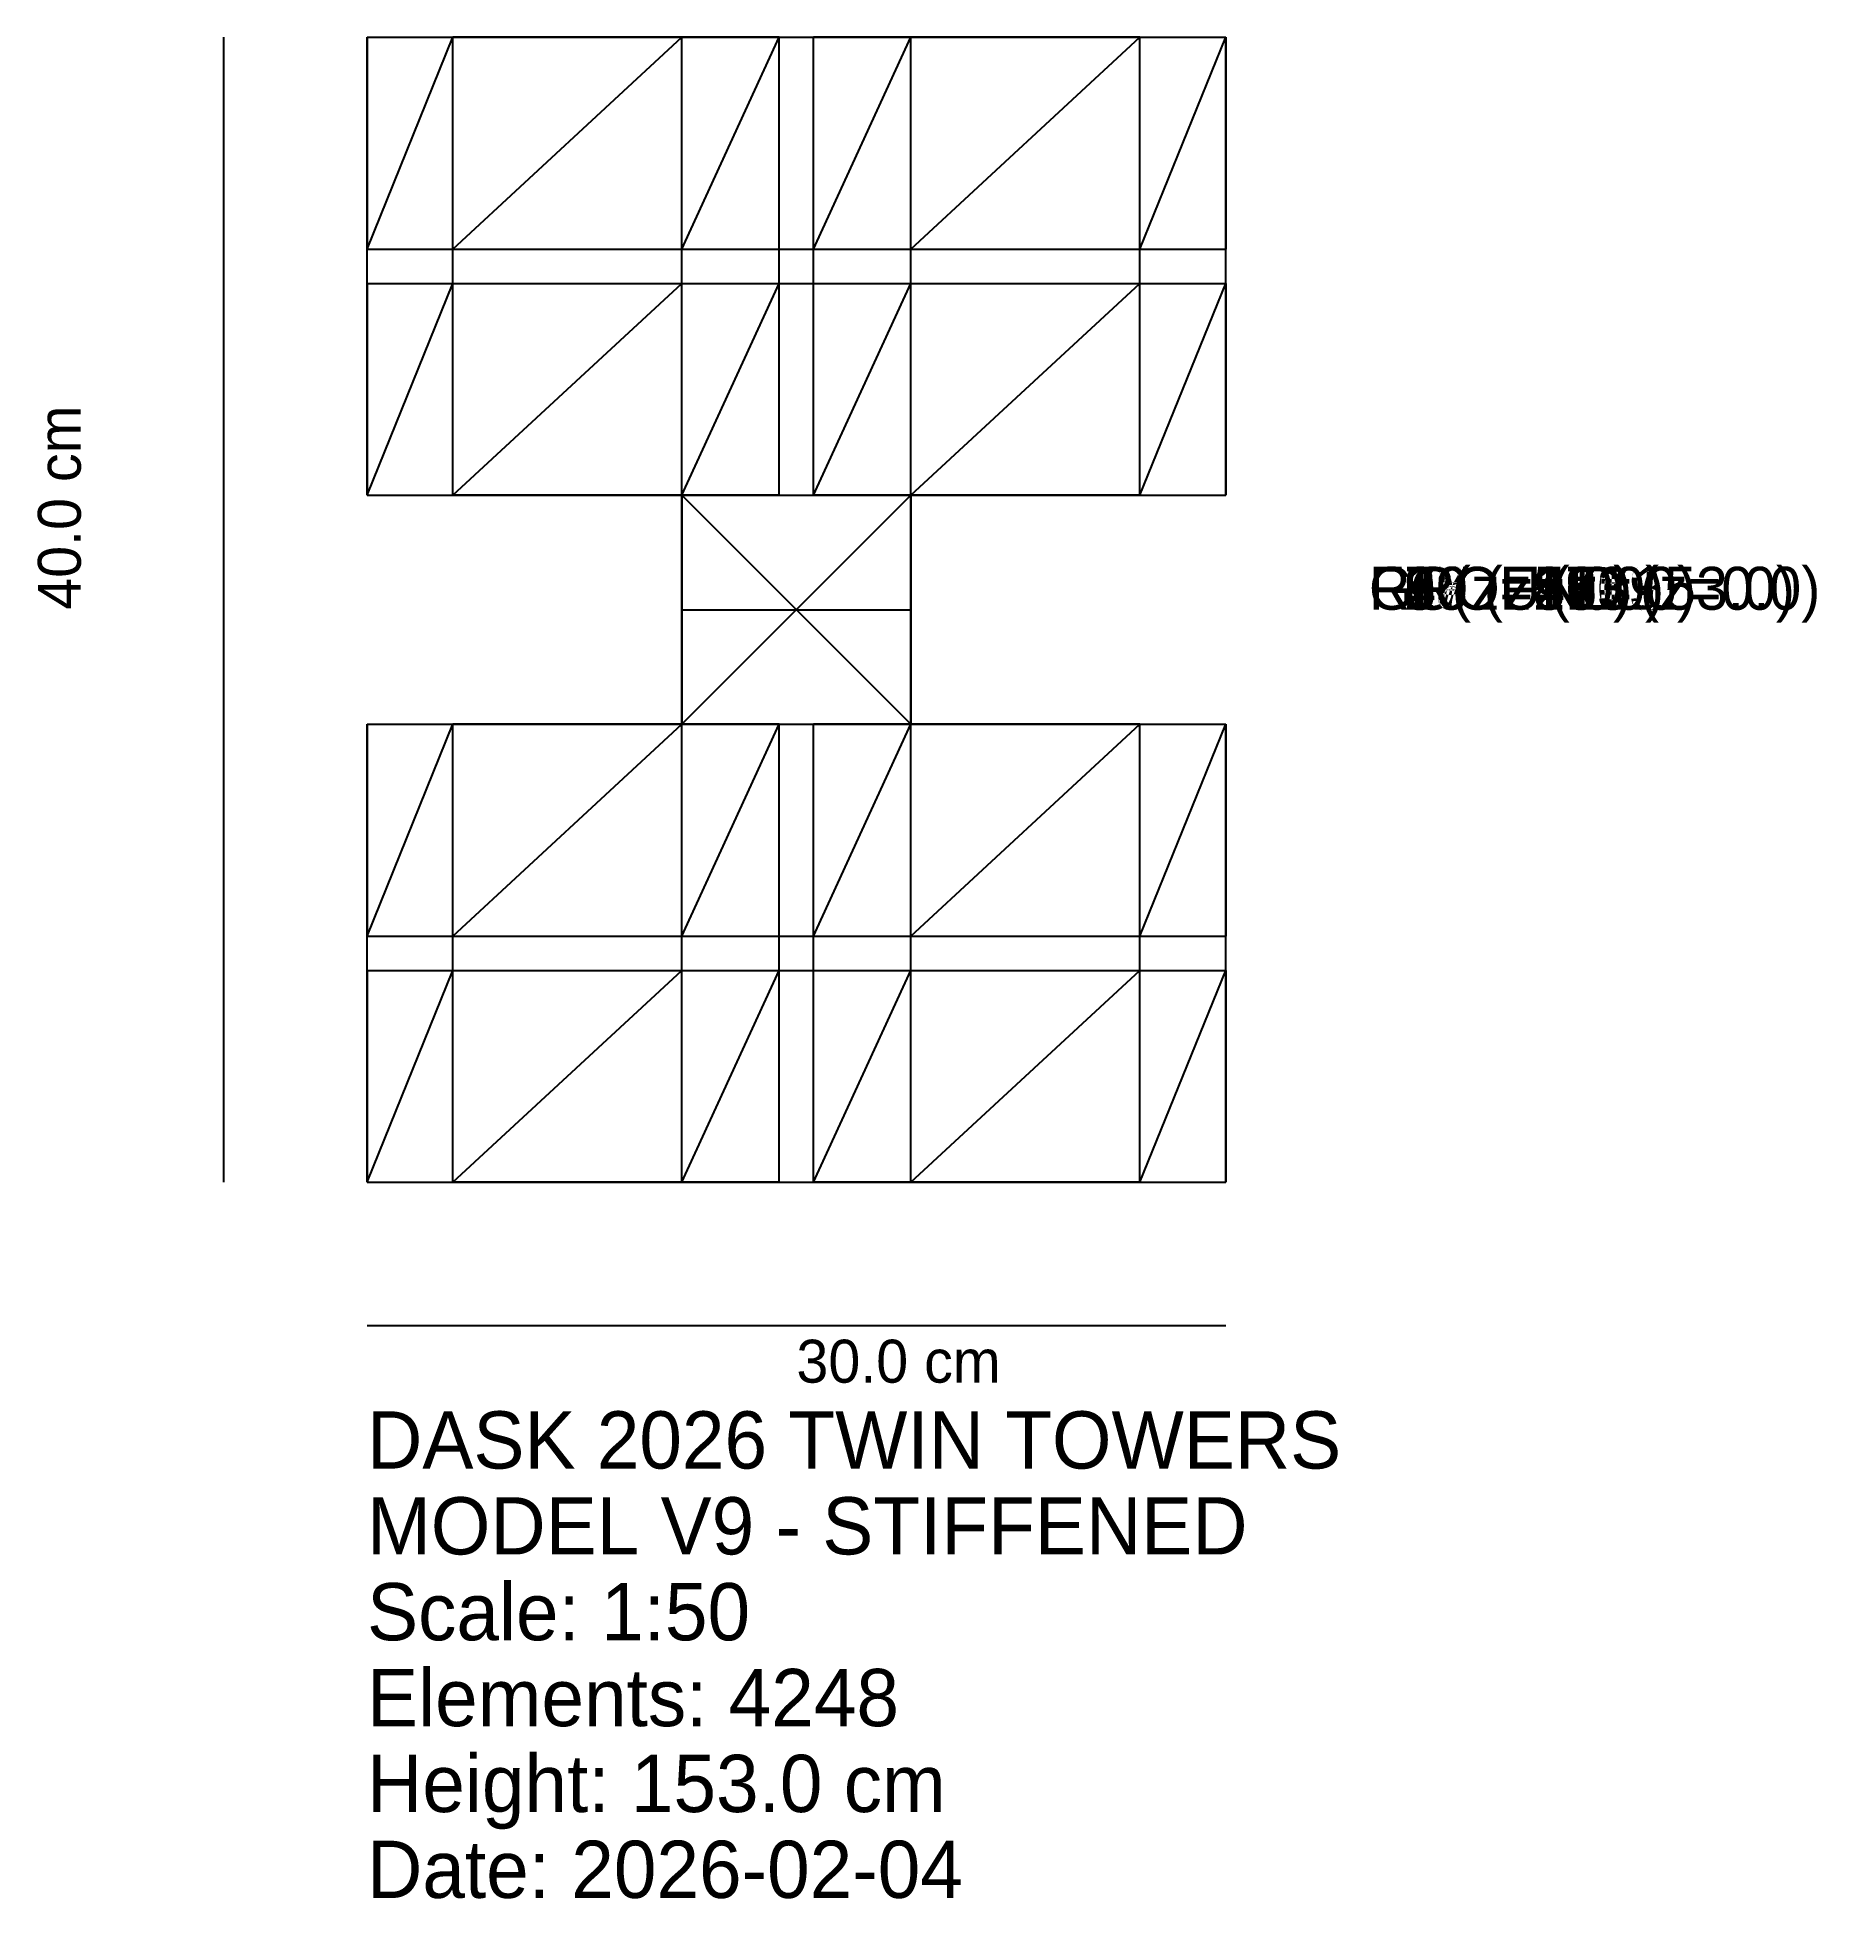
# Model space of a CAD drawing. Header units: metres. Extents: x -11.5 to 50.6, y -25 to 40.
import ezdxf

# ---------------------------------------------------------------- set-up
doc = ezdxf.new("R2010")
doc.units = ezdxf.units.M
for name, color, linetype in [('annotations', 7, 'Continuous'), ('beam_x', 3, 'Continuous'), ('beam_y', 2, 'Continuous'), ('brace_xz', 6, 'Continuous'), ('brace_yz', 1, 'Continuous'), ('bridge_beam', 30, 'Continuous'), ('bridge_column', 30, 'Continuous'), ('bridge_rigid', 50, 'Continuous'), ('bridge_truss', 40, 'Continuous'), ('column', 4, 'Continuous'), ('dimensions', 4, 'Continuous'), ('floor_brace', 5, 'Continuous'), ('floor_levels', 3, 'Continuous'), ('shear_wall_xz', 7, 'Continuous')]:
    doc.layers.add(name, color=color, linetype=linetype)

msp = doc.modelspace()

# ---------------------------------------------------------------- texts
at = {"layer": 'annotations'}
for s, p in [('DASK 2026 TWIN TOWERS', (0, -10)), ('MODEL V9 - STIFFENED', (0, -13)), ('Scale: 1:50', (0, -16)), ('Elements: 4248', (0, -19)), ('Height: 153.0 cm', (0, -22)), ('Date: 2026-02-04', (0, -25))]:
    msp.add_text(s, height=2, dxfattribs=at).set_placement(p)
at = {"layer": 'dimensions'}
msp.add_text('40.0 cm', height=1.5, rotation=90, dxfattribs=at).set_placement((-10, 20))
msp.add_text('30.0 cm', height=1.5, dxfattribs=at).set_placement((15, -7))
at = {"layer": 'floor_levels'}
for s, p in [('GROUND (z=0.0)', (35, 20)), ('F1 (z=9.0)', (35, 20, 9)), ('F2 (z=15.0)', (35, 20, 15)), ('F3 (z=21.0)', (35, 20, 21)), ('F4 (z=27.0)', (35, 20, 27)), ('F5 (z=33.0)', (35, 20, 33)), ('F6 (z=39.0)', (35, 20, 39)), ('F7 (z=45.0)', (35, 20, 45)), ('F8 (z=51.0)', (35, 20, 51)), ('F9 (z=57.0)', (35, 20, 57)), ('F10 (z=63.0)', (35, 20, 63)), ('F11 (z=69.0)', (35, 20, 69)), ('F12 (z=75.0)', (35, 20, 75)), ('F13 (z=81.0)', (35, 20, 81)), ('F14 (z=87.0)', (35, 20, 87)), ('F15 (z=93.0)', (35, 20, 93)), ('F16 (z=99.0)', (35, 20, 99)), ('F17 (z=105.0)', (35, 20, 105)), ('F18 (z=111.0)', (35, 20, 111)), ('F19 (z=117.0)', (35, 20, 117)), ('F20 (z=123.0)', (35, 20, 123)), ('F21 (z=129.0)', (35, 20, 129)), ('F22 (z=135.0)', (35, 20, 135)), ('F23 (z=141.0)', (35, 20, 141)), ('F24 (z=147.0)', (35, 20, 147)), ('ROOF (z=153.0)', (35, 20, 153))]:
    msp.add_text(s, height=1.5, dxfattribs=at).set_placement(p)

# ---------------------------------------------------------------- linework, layer by layer
at = {"layer": 'beam_x'}
for p, q in [((0, 40), (3, 40)), ((0, 40, 9), (3, 40, 9)), ((0, 40, 15), (3, 40, 15)), ((0, 40, 21), (3, 40, 21)), ((0, 40, 27), (3, 40, 27)), ((0, 40, 33), (3, 40, 33)), ((0, 40, 39), (3, 40, 39)), ((0, 40, 45), (3, 40, 45)), ((0, 40, 51), (3, 40, 51)), ((0, 40, 57), (3, 40, 57)), ((0, 40, 63), (3, 40, 63)), ((0, 40, 69), (3, 40, 69)), ((0, 40, 75), (3, 40, 75)), ((0, 40, 81), (3, 40, 81)), ((0, 40, 87), (3, 40, 87)), ((0, 40, 93), (3, 40, 93)), ((0, 40, 99), (3, 40, 99)), ((0, 40, 105), (3, 40, 105)), ((0, 40, 111), (3, 40, 111)), ((0, 40, 117), (3, 40, 117)), ((0, 40, 123), (3, 40, 123)), ((0, 40, 129), (3, 40, 129)), ((0, 40, 135), (3, 40, 135)), ((0, 40, 141), (3, 40, 141)), ((0, 40, 147), (3, 40, 147)), ((0, 40, 153), (3, 40, 153)), ((3, 40), (11, 40)), ((3, 40, 9), (11, 40, 9)), ((3, 40, 15), (11, 40, 15)), ((3, 40, 21), (11, 40, 21)), ((3, 40, 27), (11, 40, 27)), ((3, 40, 33), (11, 40, 33)), ((3, 40, 39), (11, 40, 39)), ((3, 40, 45), (11, 40, 45)), ((3, 40, 51), (11, 40, 51)), ((3, 40, 57), (11, 40, 57)), ((3, 40, 63), (11, 40, 63)), ((3, 40, 69), (11, 40, 69)), ((3, 40, 75), (11, 40, 75)), ((3, 40, 81), (11, 40, 81)), ((3, 40, 87), (11, 40, 87)), ((3, 40, 93), (11, 40, 93)), ((3, 40, 99), (11, 40, 99)), ((3, 40, 105), (11, 40, 105)), ((3, 40, 111), (11, 40, 111)), ((3, 40, 117), (11, 40, 117)), ((3, 40, 123), (11, 40, 123)), ((3, 40, 129), (11, 40, 129)), ((3, 40, 135), (11, 40, 135)), ((3, 40, 141), (11, 40, 141)), ((3, 40, 147), (11, 40, 147)), ((3, 40, 153), (11, 40, 153)), ((11, 40), (14.4, 40)), ((11, 40, 9), (14.4, 40, 9)), ((11, 40, 15), (14.4, 40, 15)), ((11, 40, 21), (14.4, 40, 21)), ((11, 40, 27), (14.4, 40, 27)), ((11, 40, 33), (14.4, 40, 33)), ((11, 40, 39), (14.4, 40, 39)), ((11, 40, 45), (14.4, 40, 45)), ((11, 40, 51), (14.4, 40, 51)), ((11, 40, 57), (14.4, 40, 57)), ((11, 40, 63), (14.4, 40, 63)), ((11, 40, 69), (14.4, 40, 69)), ((11, 40, 75), (14.4, 40, 75)), ((11, 40, 81), (14.4, 40, 81)), ((11, 40, 87), (14.4, 40, 87)), ((11, 40, 93), (14.4, 40, 93)), ((11, 40, 99), (14.4, 40, 99)), ((11, 40, 105), (14.4, 40, 105)), ((11, 40, 111), (14.4, 40, 111)), ((11, 40, 117), (14.4, 40, 117)), ((11, 40, 123), (14.4, 40, 123)), ((11, 40, 129), (14.4, 40, 129)), ((11, 40, 135), (14.4, 40, 135)), ((11, 40, 141), (14.4, 40, 141)), ((11, 40, 147), (14.4, 40, 147)), ((11, 40, 153), (14.4, 40, 153)), ((14.4, 40), (15.6, 40)), ((14.4, 40, 9), (15.6, 40, 9)), ((14.4, 40, 15), (15.6, 40, 15)), ((14.4, 40, 21), (15.6, 40, 21)), ((14.4, 40, 27), (15.6, 40, 27)), ((14.4, 40, 33), (15.6, 40, 33)), ((14.4, 40, 39), (15.6, 40, 39)), ((14.4, 40, 45), (15.6, 40, 45)), ((14.4, 40, 51), (15.6, 40, 51)), ((14.4, 40, 57), (15.6, 40, 57)), ((14.4, 40, 63), (15.6, 40, 63)), ((14.4, 40, 69), (15.6, 40, 69)), ((14.4, 40, 75), (15.6, 40, 75)), ((14.4, 40, 81), (15.6, 40, 81)), ((14.4, 40, 87), (15.6, 40, 87)), ((14.4, 40, 93), (15.6, 40, 93)), ((14.4, 40, 99), (15.6, 40, 99)), ((14.4, 40, 105), (15.6, 40, 105)), ((14.4, 40, 111), (15.6, 40, 111)), ((14.4, 40, 117), (15.6, 40, 117)), ((14.4, 40, 123), (15.6, 40, 123)), ((14.4, 40, 129), (15.6, 40, 129)), ((14.4, 40, 135), (15.6, 40, 135)), ((14.4, 40, 141), (15.6, 40, 141)), ((14.4, 40, 147), (15.6, 40, 147)), ((14.4, 40, 153), (15.6, 40, 153)), ((15.6, 40), (19, 40)), ((15.6, 40, 9), (19, 40, 9)), ((15.6, 40, 15), (19, 40, 15)), ((15.6, 40, 21), (19, 40, 21)), ((15.6, 40, 27), (19, 40, 27)), ((15.6, 40, 33), (19, 40, 33)), ((15.6, 40, 39), (19, 40, 39)), ((15.6, 40, 45), (19, 40, 45)), ((15.6, 40, 51), (19, 40, 51)), ((15.6, 40, 57), (19, 40, 57)), ((15.6, 40, 63), (19, 40, 63)), ((15.6, 40, 69), (19, 40, 69)), ((15.6, 40, 75), (19, 40, 75)), ((15.6, 40, 81), (19, 40, 81)), ((15.6, 40, 87), (19, 40, 87)), ((15.6, 40, 93), (19, 40, 93)), ((15.6, 40, 99), (19, 40, 99)), ((15.6, 40, 105), (19, 40, 105)), ((15.6, 40, 111), (19, 40, 111)), ((15.6, 40, 117), (19, 40, 117)), ((15.6, 40, 123), (19, 40, 123)), ((15.6, 40, 129), (19, 40, 129)), ((15.6, 40, 135), (19, 40, 135)), ((15.6, 40, 141), (19, 40, 141)), ((15.6, 40, 147), (19, 40, 147)), ((15.6, 40, 153), (19, 40, 153)), ((19, 40), (27, 40)), ((19, 40, 9), (27, 40, 9)), ((19, 40, 15), (27, 40, 15)), ((19, 40, 21), (27, 40, 21)), ((19, 40, 27), (27, 40, 27)), ((19, 40, 33), (27, 40, 33)), ((19, 40, 39), (27, 40, 39)), ((19, 40, 45), (27, 40, 45)), ((19, 40, 51), (27, 40, 51)), ((19, 40, 57), (27, 40, 57)), ((19, 40, 63), (27, 40, 63)), ((19, 40, 69), (27, 40, 69)), ((19, 40, 75), (27, 40, 75)), ((19, 40, 81), (27, 40, 81)), ((19, 40, 87), (27, 40, 87)), ((19, 40, 93), (27, 40, 93)), ((19, 40, 99), (27, 40, 99)), ((19, 40, 105), (27, 40, 105)), ((19, 40, 111), (27, 40, 111)), ((19, 40, 117), (27, 40, 117)), ((19, 40, 123), (27, 40, 123)), ((19, 40, 129), (27, 40, 129)), ((19, 40, 135), (27, 40, 135)), ((19, 40, 141), (27, 40, 141)), ((19, 40, 147), (27, 40, 147)), ((19, 40, 153), (27, 40, 153)), ((27, 40), (30, 40)), ((27, 40, 9), (30, 40, 9)), ((27, 40, 15), (30, 40, 15)), ((27, 40, 21), (30, 40, 21)), ((27, 40, 27), (30, 40, 27)), ((27, 40, 33), (30, 40, 33)), ((27, 40, 39), (30, 40, 39)), ((27, 40, 45), (30, 40, 45)), ((27, 40, 51), (30, 40, 51)), ((27, 40, 57), (30, 40, 57)), ((27, 40, 63), (30, 40, 63)), ((27, 40, 69), (30, 40, 69)), ((27, 40, 75), (30, 40, 75)), ((27, 40, 81), (30, 40, 81)), ((27, 40, 87), (30, 40, 87)), ((27, 40, 93), (30, 40, 93)), ((27, 40, 99), (30, 40, 99)), ((27, 40, 105), (30, 40, 105)), ((27, 40, 111), (30, 40, 111)), ((27, 40, 117), (30, 40, 117)), ((27, 40, 123), (30, 40, 123)), ((27, 40, 129), (30, 40, 129)), ((27, 40, 135), (30, 40, 135)), ((27, 40, 141), (30, 40, 141)), ((27, 40, 147), (30, 40, 147)), ((27, 40, 153), (30, 40, 153)), ((0, 32.6), (3, 32.6)), ((0, 32.6, 15), (3, 32.6, 15)), ((0, 32.6, 27), (3, 32.6, 27)), ((0, 32.6, 39), (3, 32.6, 39)), ((0, 32.6, 51), (3, 32.6, 51)), ((0, 32.6, 63), (3, 32.6, 63)), ((0, 32.6, 75), (3, 32.6, 75)), ((0, 32.6, 87), (3, 32.6, 87)), ((0, 32.6, 99), (3, 32.6, 99)), ((0, 32.6, 111), (3, 32.6, 111)), ((0, 32.6, 123), (3, 32.6, 123)), ((0, 32.6, 135), (3, 32.6, 135)), ((0, 32.6, 147), (3, 32.6, 147)), ((3, 32.6), (11, 32.6)), ((3, 32.6, 15), (11, 32.6, 15)), ((3, 32.6, 27), (11, 32.6, 27)), ((3, 32.6, 39), (11, 32.6, 39)), ((3, 32.6, 51), (11, 32.6, 51)), ((3, 32.6, 63), (11, 32.6, 63)), ((3, 32.6, 75), (11, 32.6, 75)), ((3, 32.6, 87), (11, 32.6, 87)), ((3, 32.6, 99), (11, 32.6, 99)), ((3, 32.6, 111), (11, 32.6, 111)), ((3, 32.6, 123), (11, 32.6, 123)), ((3, 32.6, 135), (11, 32.6, 135)), ((3, 32.6, 147), (11, 32.6, 147)), ((11, 32.6), (14.4, 32.6)), ((11, 32.6, 15), (14.4, 32.6, 15)), ((11, 32.6, 27), (14.4, 32.6, 27)), ((11, 32.6, 39), (14.4, 32.6, 39)), ((11, 32.6, 51), (14.4, 32.6, 51)), ((11, 32.6, 63), (14.4, 32.6, 63)), ((11, 32.6, 75), (14.4, 32.6, 75)), ((11, 32.6, 87), (14.4, 32.6, 87)), ((11, 32.6, 99), (14.4, 32.6, 99)), ((11, 32.6, 111), (14.4, 32.6, 111)), ((11, 32.6, 123), (14.4, 32.6, 123)), ((11, 32.6, 135), (14.4, 32.6, 135)), ((11, 32.6, 147), (14.4, 32.6, 147)), ((14.4, 32.6), (15.6, 32.6)), ((14.4, 32.6, 9), (15.6, 32.6, 9)), ((14.4, 32.6, 15), (15.6, 32.6, 15)), ((14.4, 32.6, 21), (15.6, 32.6, 21)), ((14.4, 32.6, 27), (15.6, 32.6, 27)), ((14.4, 32.6, 33), (15.6, 32.6, 33)), ((14.4, 32.6, 39), (15.6, 32.6, 39)), ((14.4, 32.6, 45), (15.6, 32.6, 45)), ((14.4, 32.6, 51), (15.6, 32.6, 51)), ((14.4, 32.6, 57), (15.6, 32.6, 57)), ((14.4, 32.6, 63), (15.6, 32.6, 63)), ((14.4, 32.6, 69), (15.6, 32.6, 69)), ((14.4, 32.6, 75), (15.6, 32.6, 75)), ((14.4, 32.6, 81), (15.6, 32.6, 81)), ((14.4, 32.6, 87), (15.6, 32.6, 87)), ((14.4, 32.6, 93), (15.6, 32.6, 93)), ((14.4, 32.6, 99), (15.6, 32.6, 99)), ((14.4, 32.6, 105), (15.6, 32.6, 105)), ((14.4, 32.6, 111), (15.6, 32.6, 111)), ((14.4, 32.6, 117), (15.6, 32.6, 117)), ((14.4, 32.6, 123), (15.6, 32.6, 123)), ((14.4, 32.6, 129), (15.6, 32.6, 129)), ((14.4, 32.6, 135), (15.6, 32.6, 135)), ((14.4, 32.6, 141), (15.6, 32.6, 141)), ((14.4, 32.6, 147), (15.6, 32.6, 147)), ((14.4, 32.6, 153), (15.6, 32.6, 153)), ((15.6, 32.6), (19, 32.6)), ((15.6, 32.6, 15), (19, 32.6, 15)), ((15.6, 32.6, 27), (19, 32.6, 27)), ((15.6, 32.6, 39), (19, 32.6, 39)), ((15.6, 32.6, 51), (19, 32.6, 51)), ((15.6, 32.6, 63), (19, 32.6, 63)), ((15.6, 32.6, 75), (19, 32.6, 75)), ((15.6, 32.6, 87), (19, 32.6, 87)), ((15.6, 32.6, 99), (19, 32.6, 99)), ((15.6, 32.6, 111), (19, 32.6, 111)), ((15.6, 32.6, 123), (19, 32.6, 123)), ((15.6, 32.6, 135), (19, 32.6, 135)), ((15.6, 32.6, 147), (19, 32.6, 147)), ((19, 32.6), (27, 32.6)), ((19, 32.6, 15), (27, 32.6, 15)), ((19, 32.6, 27), (27, 32.6, 27)), ((19, 32.6, 39), (27, 32.6, 39)), ((19, 32.6, 51), (27, 32.6, 51)), ((19, 32.6, 63), (27, 32.6, 63)), ((19, 32.6, 75), (27, 32.6, 75)), ((19, 32.6, 87), (27, 32.6, 87)), ((19, 32.6, 99), (27, 32.6, 99)), ((19, 32.6, 111), (27, 32.6, 111)), ((19, 32.6, 123), (27, 32.6, 123)), ((19, 32.6, 135), (27, 32.6, 135)), ((19, 32.6, 147), (27, 32.6, 147)), ((27, 32.6), (30, 32.6)), ((27, 32.6, 15), (30, 32.6, 15)), ((27, 32.6, 27), (30, 32.6, 27)), ((27, 32.6, 39), (30, 32.6, 39)), ((27, 32.6, 51), (30, 32.6, 51)), ((27, 32.6, 63), (30, 32.6, 63)), ((27, 32.6, 75), (30, 32.6, 75)), ((27, 32.6, 87), (30, 32.6, 87)), ((27, 32.6, 99), (30, 32.6, 99)), ((27, 32.6, 111), (30, 32.6, 111)), ((27, 32.6, 123), (30, 32.6, 123)), ((27, 32.6, 135), (30, 32.6, 135)), ((27, 32.6, 147), (30, 32.6, 147)), ((0, 31.4), (3, 31.4)), ((0, 31.4, 15), (3, 31.4, 15)), ((0, 31.4, 27), (3, 31.4, 27)), ((0, 31.4, 39), (3, 31.4, 39)), ((0, 31.4, 51), (3, 31.4, 51)), ((0, 31.4, 63), (3, 31.4, 63)), ((0, 31.4, 75), (3, 31.4, 75)), ((0, 31.4, 87), (3, 31.4, 87)), ((0, 31.4, 99), (3, 31.4, 99)), ((0, 31.4, 111), (3, 31.4, 111)), ((0, 31.4, 123), (3, 31.4, 123)), ((0, 31.4, 135), (3, 31.4, 135)), ((0, 31.4, 147), (3, 31.4, 147)), ((3, 31.4), (11, 31.4)), ((3, 31.4, 15), (11, 31.4, 15)), ((3, 31.4, 27), (11, 31.4, 27)), ((3, 31.4, 39), (11, 31.4, 39)), ((3, 31.4, 51), (11, 31.4, 51)), ((3, 31.4, 63), (11, 31.4, 63)), ((3, 31.4, 75), (11, 31.4, 75)), ((3, 31.4, 87), (11, 31.4, 87)), ((3, 31.4, 99), (11, 31.4, 99)), ((3, 31.4, 111), (11, 31.4, 111)), ((3, 31.4, 123), (11, 31.4, 123)), ((3, 31.4, 135), (11, 31.4, 135)), ((3, 31.4, 147), (11, 31.4, 147)), ((11, 31.4), (14.4, 31.4)), ((11, 31.4, 15), (14.4, 31.4, 15)), ((11, 31.4, 27), (14.4, 31.4, 27)), ((11, 31.4, 39), (14.4, 31.4, 39)), ((11, 31.4, 51), (14.4, 31.4, 51)), ((11, 31.4, 63), (14.4, 31.4, 63)), ((11, 31.4, 75), (14.4, 31.4, 75)), ((11, 31.4, 87), (14.4, 31.4, 87)), ((11, 31.4, 99), (14.4, 31.4, 99)), ((11, 31.4, 111), (14.4, 31.4, 111)), ((11, 31.4, 123), (14.4, 31.4, 123)), ((11, 31.4, 135), (14.4, 31.4, 135)), ((11, 31.4, 147), (14.4, 31.4, 147)), ((14.4, 31.4), (15.6, 31.4)), ((14.4, 31.4, 9), (15.6, 31.4, 9)), ((14.4, 31.4, 15), (15.6, 31.4, 15)), ((14.4, 31.4, 21), (15.6, 31.4, 21)), ((14.4, 31.4, 27), (15.6, 31.4, 27)), ((14.4, 31.4, 33), (15.6, 31.4, 33)), ((14.4, 31.4, 39), (15.6, 31.4, 39)), ((14.4, 31.4, 45), (15.6, 31.4, 45)), ((14.4, 31.4, 51), (15.6, 31.4, 51)), ((14.4, 31.4, 57), (15.6, 31.4, 57)), ((14.4, 31.4, 63), (15.6, 31.4, 63)), ((14.4, 31.4, 69), (15.6, 31.4, 69)), ((14.4, 31.4, 75), (15.6, 31.4, 75)), ((14.4, 31.4, 81), (15.6, 31.4, 81)), ((14.4, 31.4, 87), (15.6, 31.4, 87)), ((14.4, 31.4, 93), (15.6, 31.4, 93)), ((14.4, 31.4, 99), (15.6, 31.4, 99)), ((14.4, 31.4, 105), (15.6, 31.4, 105)), ((14.4, 31.4, 111), (15.6, 31.4, 111)), ((14.4, 31.4, 117), (15.6, 31.4, 117)), ((14.4, 31.4, 123), (15.6, 31.4, 123)), ((14.4, 31.4, 129), (15.6, 31.4, 129)), ((14.4, 31.4, 135), (15.6, 31.4, 135)), ((14.4, 31.4, 141), (15.6, 31.4, 141)), ((14.4, 31.4, 147), (15.6, 31.4, 147)), ((14.4, 31.4, 153), (15.6, 31.4, 153)), ((15.6, 31.4), (19, 31.4)), ((15.6, 31.4, 15), (19, 31.4, 15)), ((15.6, 31.4, 27), (19, 31.4, 27)), ((15.6, 31.4, 39), (19, 31.4, 39)), ((15.6, 31.4, 51), (19, 31.4, 51)), ((15.6, 31.4, 63), (19, 31.4, 63)), ((15.6, 31.4, 75), (19, 31.4, 75)), ((15.6, 31.4, 87), (19, 31.4, 87)), ((15.6, 31.4, 99), (19, 31.4, 99)), ((15.6, 31.4, 111), (19, 31.4, 111)), ((15.6, 31.4, 123), (19, 31.4, 123)), ((15.6, 31.4, 135), (19, 31.4, 135)), ((15.6, 31.4, 147), (19, 31.4, 147)), ((19, 31.4), (27, 31.4)), ((19, 31.4, 15), (27, 31.4, 15)), ((19, 31.4, 27), (27, 31.4, 27)), ((19, 31.4, 39), (27, 31.4, 39)), ((19, 31.4, 51), (27, 31.4, 51)), ((19, 31.4, 63), (27, 31.4, 63)), ((19, 31.4, 75), (27, 31.4, 75)), ((19, 31.4, 87), (27, 31.4, 87)), ((19, 31.4, 99), (27, 31.4, 99)), ((19, 31.4, 111), (27, 31.4, 111)), ((19, 31.4, 123), (27, 31.4, 123)), ((19, 31.4, 135), (27, 31.4, 135)), ((19, 31.4, 147), (27, 31.4, 147)), ((27, 31.4), (30, 31.4)), ((27, 31.4, 15), (30, 31.4, 15)), ((27, 31.4, 27), (30, 31.4, 27)), ((27, 31.4, 39), (30, 31.4, 39)), ((27, 31.4, 51), (30, 31.4, 51)), ((27, 31.4, 63), (30, 31.4, 63)), ((27, 31.4, 75), (30, 31.4, 75)), ((27, 31.4, 87), (30, 31.4, 87)), ((27, 31.4, 99), (30, 31.4, 99)), ((27, 31.4, 111), (30, 31.4, 111)), ((27, 31.4, 123), (30, 31.4, 123)), ((27, 31.4, 135), (30, 31.4, 135)), ((27, 31.4, 147), (30, 31.4, 147)), ((0, 24), (3, 24)), ((0, 24, 9), (3, 24, 9)), ((0, 24, 15), (3, 24, 15)), ((0, 24, 21), (3, 24, 21)), ((0, 24, 27), (3, 24, 27)), ((0, 24, 33), (3, 24, 33)), ((0, 24, 39), (3, 24, 39)), ((0, 24, 45), (3, 24, 45)), ((0, 24, 51), (3, 24, 51)), ((0, 24, 57), (3, 24, 57)), ((0, 24, 63), (3, 24, 63)), ((0, 24, 69), (3, 24, 69)), ((0, 24, 75), (3, 24, 75)), ((0, 24, 81), (3, 24, 81)), ((0, 24, 87), (3, 24, 87)), ((0, 24, 93), (3, 24, 93)), ((0, 24, 99), (3, 24, 99)), ((0, 24, 105), (3, 24, 105)), ((0, 24, 111), (3, 24, 111)), ((0, 24, 117), (3, 24, 117)), ((0, 24, 123), (3, 24, 123)), ((0, 24, 129), (3, 24, 129)), ((0, 24, 135), (3, 24, 135)), ((0, 24, 141), (3, 24, 141)), ((0, 24, 147), (3, 24, 147)), ((0, 24, 153), (3, 24, 153)), ((3, 24), (11, 24)), ((3, 24, 9), (11, 24, 9)), ((3, 24, 15), (11, 24, 15)), ((3, 24, 21), (11, 24, 21)), ((3, 24, 27), (11, 24, 27)), ((3, 24, 33), (11, 24, 33)), ((3, 24, 39), (11, 24, 39)), ((3, 24, 45), (11, 24, 45)), ((3, 24, 51), (11, 24, 51)), ((3, 24, 57), (11, 24, 57)), ((3, 24, 63), (11, 24, 63)), ((3, 24, 69), (11, 24, 69)), ((3, 24, 75), (11, 24, 75)), ((3, 24, 81), (11, 24, 81)), ((3, 24, 87), (11, 24, 87)), ((3, 24, 93), (11, 24, 93)), ((3, 24, 99), (11, 24, 99)), ((3, 24, 105), (11, 24, 105)), ((3, 24, 111), (11, 24, 111)), ((3, 24, 117), (11, 24, 117)), ((3, 24, 123), (11, 24, 123)), ((3, 24, 129), (11, 24, 129)), ((3, 24, 135), (11, 24, 135)), ((3, 24, 141), (11, 24, 141)), ((3, 24, 147), (11, 24, 147)), ((3, 24, 153), (11, 24, 153)), ((11, 24), (14.4, 24)), ((11, 24, 9), (14.4, 24, 9)), ((11, 24, 15), (14.4, 24, 15)), ((11, 24, 21), (14.4, 24, 21)), ((11, 24, 27), (14.4, 24, 27)), ((11, 24, 33), (14.4, 24, 33)), ((11, 24, 39), (14.4, 24, 39)), ((11, 24, 45), (14.4, 24, 45)), ((11, 24, 51), (14.4, 24, 51)), ((11, 24, 57), (14.4, 24, 57)), ((11, 24, 63), (14.4, 24, 63)), ((11, 24, 69), (14.4, 24, 69)), ((11, 24, 75), (14.4, 24, 75)), ((11, 24, 81), (14.4, 24, 81)), ((11, 24, 87), (14.4, 24, 87)), ((11, 24, 93), (14.4, 24, 93)), ((11, 24, 99), (14.4, 24, 99)), ((11, 24, 105), (14.4, 24, 105)), ((11, 24, 111), (14.4, 24, 111)), ((11, 24, 117), (14.4, 24, 117)), ((11, 24, 123), (14.4, 24, 123)), ((11, 24, 129), (14.4, 24, 129)), ((11, 24, 135), (14.4, 24, 135)), ((11, 24, 141), (14.4, 24, 141)), ((11, 24, 147), (14.4, 24, 147)), ((11, 24, 153), (14.4, 24, 153)), ((14.4, 24), (15.6, 24)), ((14.4, 24, 9), (15.6, 24, 9)), ((14.4, 24, 15), (15.6, 24, 15)), ((14.4, 24, 21), (15.6, 24, 21)), ((14.4, 24, 27), (15.6, 24, 27)), ((14.4, 24, 33), (15.6, 24, 33)), ((14.4, 24, 39), (15.6, 24, 39)), ((14.4, 24, 45), (15.6, 24, 45)), ((14.4, 24, 51), (15.6, 24, 51)), ((14.4, 24, 57), (15.6, 24, 57)), ((14.4, 24, 63), (15.6, 24, 63)), ((14.4, 24, 69), (15.6, 24, 69)), ((14.4, 24, 75), (15.6, 24, 75)), ((14.4, 24, 81), (15.6, 24, 81)), ((14.4, 24, 87), (15.6, 24, 87)), ((14.4, 24, 93), (15.6, 24, 93)), ((14.4, 24, 99), (15.6, 24, 99)), ((14.4, 24, 105), (15.6, 24, 105)), ((14.4, 24, 111), (15.6, 24, 111)), ((14.4, 24, 117), (15.6, 24, 117)), ((14.4, 24, 123), (15.6, 24, 123)), ((14.4, 24, 129), (15.6, 24, 129)), ((14.4, 24, 135), (15.6, 24, 135)), ((14.4, 24, 141), (15.6, 24, 141)), ((14.4, 24, 147), (15.6, 24, 147)), ((14.4, 24, 153), (15.6, 24, 153)), ((15.6, 24), (19, 24)), ((15.6, 24, 9), (19, 24, 9)), ((15.6, 24, 15), (19, 24, 15)), ((15.6, 24, 21), (19, 24, 21)), ((15.6, 24, 27), (19, 24, 27)), ((15.6, 24, 33), (19, 24, 33)), ((15.6, 24, 39), (19, 24, 39)), ((15.6, 24, 45), (19, 24, 45)), ((15.6, 24, 51), (19, 24, 51)), ((15.6, 24, 57), (19, 24, 57)), ((15.6, 24, 63), (19, 24, 63)), ((15.6, 24, 69), (19, 24, 69)), ((15.6, 24, 75), (19, 24, 75)), ((15.6, 24, 81), (19, 24, 81)), ((15.6, 24, 87), (19, 24, 87)), ((15.6, 24, 93), (19, 24, 93)), ((15.6, 24, 99), (19, 24, 99)), ((15.6, 24, 105), (19, 24, 105)), ((15.6, 24, 111), (19, 24, 111)), ((15.6, 24, 117), (19, 24, 117)), ((15.6, 24, 123), (19, 24, 123)), ((15.6, 24, 129), (19, 24, 129)), ((15.6, 24, 135), (19, 24, 135)), ((15.6, 24, 141), (19, 24, 141)), ((15.6, 24, 147), (19, 24, 147)), ((15.6, 24, 153), (19, 24, 153)), ((19, 24), (27, 24)), ((19, 24, 9), (27, 24, 9)), ((19, 24, 15), (27, 24, 15)), ((19, 24, 21), (27, 24, 21)), ((19, 24, 27), (27, 24, 27)), ((19, 24, 33), (27, 24, 33)), ((19, 24, 39), (27, 24, 39)), ((19, 24, 45), (27, 24, 45)), ((19, 24, 51), (27, 24, 51)), ((19, 24, 57), (27, 24, 57)), ((19, 24, 63), (27, 24, 63)), ((19, 24, 69), (27, 24, 69)), ((19, 24, 75), (27, 24, 75)), ((19, 24, 81), (27, 24, 81)), ((19, 24, 87), (27, 24, 87)), ((19, 24, 93), (27, 24, 93)), ((19, 24, 99), (27, 24, 99)), ((19, 24, 105), (27, 24, 105)), ((19, 24, 111), (27, 24, 111)), ((19, 24, 117), (27, 24, 117)), ((19, 24, 123), (27, 24, 123)), ((19, 24, 129), (27, 24, 129)), ((19, 24, 135), (27, 24, 135)), ((19, 24, 141), (27, 24, 141)), ((19, 24, 147), (27, 24, 147)), ((19, 24, 153), (27, 24, 153)), ((27, 24), (30, 24)), ((27, 24, 9), (30, 24, 9)), ((27, 24, 15), (30, 24, 15)), ((27, 24, 21), (30, 24, 21)), ((27, 24, 27), (30, 24, 27)), ((27, 24, 33), (30, 24, 33)), ((27, 24, 39), (30, 24, 39)), ((27, 24, 45), (30, 24, 45)), ((27, 24, 51), (30, 24, 51)), ((27, 24, 57), (30, 24, 57)), ((27, 24, 63), (30, 24, 63)), ((27, 24, 69), (30, 24, 69)), ((27, 24, 75), (30, 24, 75)), ((27, 24, 81), (30, 24, 81)), ((27, 24, 87), (30, 24, 87)), ((27, 24, 93), (30, 24, 93)), ((27, 24, 99), (30, 24, 99)), ((27, 24, 105), (30, 24, 105)), ((27, 24, 111), (30, 24, 111)), ((27, 24, 117), (30, 24, 117)), ((27, 24, 123), (30, 24, 123)), ((27, 24, 129), (30, 24, 129)), ((27, 24, 135), (30, 24, 135)), ((27, 24, 141), (30, 24, 141)), ((27, 24, 147), (30, 24, 147)), ((27, 24, 153), (30, 24, 153)), ((0, 16), (3, 16)), ((0, 16, 9), (3, 16, 9)), ((0, 16, 15), (3, 16, 15)), ((0, 16, 21), (3, 16, 21)), ((0, 16, 27), (3, 16, 27)), ((0, 16, 33), (3, 16, 33)), ((0, 16, 39), (3, 16, 39)), ((0, 16, 45), (3, 16, 45)), ((0, 16, 51), (3, 16, 51)), ((0, 16, 57), (3, 16, 57)), ((0, 16, 63), (3, 16, 63)), ((0, 16, 69), (3, 16, 69)), ((0, 16, 75), (3, 16, 75)), ((0, 16, 81), (3, 16, 81)), ((0, 16, 87), (3, 16, 87)), ((0, 16, 93), (3, 16, 93)), ((0, 16, 99), (3, 16, 99)), ((0, 16, 105), (3, 16, 105)), ((0, 16, 111), (3, 16, 111)), ((0, 16, 117), (3, 16, 117)), ((0, 16, 123), (3, 16, 123)), ((0, 16, 129), (3, 16, 129)), ((0, 16, 135), (3, 16, 135)), ((0, 16, 141), (3, 16, 141)), ((0, 16, 147), (3, 16, 147)), ((0, 16, 153), (3, 16, 153)), ((3, 16), (11, 16)), ((3, 16, 9), (11, 16, 9)), ((3, 16, 15), (11, 16, 15)), ((3, 16, 21), (11, 16, 21)), ((3, 16, 27), (11, 16, 27)), ((3, 16, 33), (11, 16, 33)), ((3, 16, 39), (11, 16, 39)), ((3, 16, 45), (11, 16, 45)), ((3, 16, 51), (11, 16, 51)), ((3, 16, 57), (11, 16, 57)), ((3, 16, 63), (11, 16, 63)), ((3, 16, 69), (11, 16, 69)), ((3, 16, 75), (11, 16, 75)), ((3, 16, 81), (11, 16, 81)), ((3, 16, 87), (11, 16, 87)), ((3, 16, 93), (11, 16, 93)), ((3, 16, 99), (11, 16, 99)), ((3, 16, 105), (11, 16, 105)), ((3, 16, 111), (11, 16, 111)), ((3, 16, 117), (11, 16, 117)), ((3, 16, 123), (11, 16, 123)), ((3, 16, 129), (11, 16, 129)), ((3, 16, 135), (11, 16, 135)), ((3, 16, 141), (11, 16, 141)), ((3, 16, 147), (11, 16, 147)), ((3, 16, 153), (11, 16, 153)), ((11, 16), (14.4, 16)), ((11, 16, 9), (14.4, 16, 9)), ((11, 16, 15), (14.4, 16, 15)), ((11, 16, 21), (14.4, 16, 21)), ((11, 16, 27), (14.4, 16, 27)), ((11, 16, 33), (14.4, 16, 33)), ((11, 16, 39), (14.4, 16, 39)), ((11, 16, 45), (14.4, 16, 45)), ((11, 16, 51), (14.4, 16, 51)), ((11, 16, 57), (14.4, 16, 57)), ((11, 16, 63), (14.4, 16, 63)), ((11, 16, 69), (14.4, 16, 69)), ((11, 16, 75), (14.4, 16, 75)), ((11, 16, 81), (14.4, 16, 81)), ((11, 16, 87), (14.4, 16, 87)), ((11, 16, 93), (14.4, 16, 93)), ((11, 16, 99), (14.4, 16, 99)), ((11, 16, 105), (14.4, 16, 105)), ((11, 16, 111), (14.4, 16, 111)), ((11, 16, 117), (14.4, 16, 117)), ((11, 16, 123), (14.4, 16, 123)), ((11, 16, 129), (14.4, 16, 129)), ((11, 16, 135), (14.4, 16, 135)), ((11, 16, 141), (14.4, 16, 141)), ((11, 16, 147), (14.4, 16, 147)), ((11, 16, 153), (14.4, 16, 153)), ((14.4, 16), (15.6, 16)), ((14.4, 16, 9), (15.6, 16, 9)), ((14.4, 16, 15), (15.6, 16, 15)), ((14.4, 16, 21), (15.6, 16, 21)), ((14.4, 16, 27), (15.6, 16, 27)), ((14.4, 16, 33), (15.6, 16, 33)), ((14.4, 16, 39), (15.6, 16, 39)), ((14.4, 16, 45), (15.6, 16, 45)), ((14.4, 16, 51), (15.6, 16, 51)), ((14.4, 16, 57), (15.6, 16, 57)), ((14.4, 16, 63), (15.6, 16, 63)), ((14.4, 16, 69), (15.6, 16, 69)), ((14.4, 16, 75), (15.6, 16, 75)), ((14.4, 16, 81), (15.6, 16, 81)), ((14.4, 16, 87), (15.6, 16, 87)), ((14.4, 16, 93), (15.6, 16, 93)), ((14.4, 16, 99), (15.6, 16, 99)), ((14.4, 16, 105), (15.6, 16, 105)), ((14.4, 16, 111), (15.6, 16, 111)), ((14.4, 16, 117), (15.6, 16, 117)), ((14.4, 16, 123), (15.6, 16, 123)), ((14.4, 16, 129), (15.6, 16, 129)), ((14.4, 16, 135), (15.6, 16, 135)), ((14.4, 16, 141), (15.6, 16, 141)), ((14.4, 16, 147), (15.6, 16, 147)), ((14.4, 16, 153), (15.6, 16, 153)), ((15.6, 16), (19, 16)), ((15.6, 16, 9), (19, 16, 9)), ((15.6, 16, 15), (19, 16, 15)), ((15.6, 16, 21), (19, 16, 21)), ((15.6, 16, 27), (19, 16, 27)), ((15.6, 16, 33), (19, 16, 33)), ((15.6, 16, 39), (19, 16, 39)), ((15.6, 16, 45), (19, 16, 45)), ((15.6, 16, 51), (19, 16, 51)), ((15.6, 16, 57), (19, 16, 57)), ((15.6, 16, 63), (19, 16, 63)), ((15.6, 16, 69), (19, 16, 69)), ((15.6, 16, 75), (19, 16, 75)), ((15.6, 16, 81), (19, 16, 81)), ((15.6, 16, 87), (19, 16, 87)), ((15.6, 16, 93), (19, 16, 93)), ((15.6, 16, 99), (19, 16, 99)), ((15.6, 16, 105), (19, 16, 105)), ((15.6, 16, 111), (19, 16, 111)), ((15.6, 16, 117), (19, 16, 117)), ((15.6, 16, 123), (19, 16, 123)), ((15.6, 16, 129), (19, 16, 129)), ((15.6, 16, 135), (19, 16, 135)), ((15.6, 16, 141), (19, 16, 141)), ((15.6, 16, 147), (19, 16, 147)), ((15.6, 16, 153), (19, 16, 153)), ((19, 16), (27, 16)), ((19, 16, 9), (27, 16, 9)), ((19, 16, 15), (27, 16, 15)), ((19, 16, 21), (27, 16, 21)), ((19, 16, 27), (27, 16, 27)), ((19, 16, 33), (27, 16, 33)), ((19, 16, 39), (27, 16, 39)), ((19, 16, 45), (27, 16, 45)), ((19, 16, 51), (27, 16, 51)), ((19, 16, 57), (27, 16, 57)), ((19, 16, 63), (27, 16, 63)), ((19, 16, 69), (27, 16, 69)), ((19, 16, 75), (27, 16, 75)), ((19, 16, 81), (27, 16, 81)), ((19, 16, 87), (27, 16, 87)), ((19, 16, 93), (27, 16, 93)), ((19, 16, 99), (27, 16, 99)), ((19, 16, 105), (27, 16, 105)), ((19, 16, 111), (27, 16, 111)), ((19, 16, 117), (27, 16, 117)), ((19, 16, 123), (27, 16, 123)), ((19, 16, 129), (27, 16, 129)), ((19, 16, 135), (27, 16, 135)), ((19, 16, 141), (27, 16, 141)), ((19, 16, 147), (27, 16, 147)), ((19, 16, 153), (27, 16, 153)), ((27, 16), (30, 16)), ((27, 16, 9), (30, 16, 9)), ((27, 16, 15), (30, 16, 15)), ((27, 16, 21), (30, 16, 21)), ((27, 16, 27), (30, 16, 27)), ((27, 16, 33), (30, 16, 33)), ((27, 16, 39), (30, 16, 39)), ((27, 16, 45), (30, 16, 45)), ((27, 16, 51), (30, 16, 51)), ((27, 16, 57), (30, 16, 57)), ((27, 16, 63), (30, 16, 63)), ((27, 16, 69), (30, 16, 69)), ((27, 16, 75), (30, 16, 75)), ((27, 16, 81), (30, 16, 81)), ((27, 16, 87), (30, 16, 87)), ((27, 16, 93), (30, 16, 93)), ((27, 16, 99), (30, 16, 99)), ((27, 16, 105), (30, 16, 105)), ((27, 16, 111), (30, 16, 111)), ((27, 16, 117), (30, 16, 117)), ((27, 16, 123), (30, 16, 123)), ((27, 16, 129), (30, 16, 129)), ((27, 16, 135), (30, 16, 135)), ((27, 16, 141), (30, 16, 141)), ((27, 16, 147), (30, 16, 147)), ((27, 16, 153), (30, 16, 153)), ((0, 8.6), (3, 8.6)), ((0, 8.6, 15), (3, 8.6, 15)), ((0, 8.6, 27), (3, 8.6, 27)), ((0, 8.6, 39), (3, 8.6, 39)), ((0, 8.6, 51), (3, 8.6, 51)), ((0, 8.6, 63), (3, 8.6, 63)), ((0, 8.6, 75), (3, 8.6, 75)), ((0, 8.6, 87), (3, 8.6, 87)), ((0, 8.6, 99), (3, 8.6, 99)), ((0, 8.6, 111), (3, 8.6, 111)), ((0, 8.6, 123), (3, 8.6, 123)), ((0, 8.6, 135), (3, 8.6, 135)), ((0, 8.6, 147), (3, 8.6, 147)), ((3, 8.6), (11, 8.6)), ((3, 8.6, 15), (11, 8.6, 15)), ((3, 8.6, 27), (11, 8.6, 27)), ((3, 8.6, 39), (11, 8.6, 39)), ((3, 8.6, 51), (11, 8.6, 51)), ((3, 8.6, 63), (11, 8.6, 63)), ((3, 8.6, 75), (11, 8.6, 75)), ((3, 8.6, 87), (11, 8.6, 87)), ((3, 8.6, 99), (11, 8.6, 99)), ((3, 8.6, 111), (11, 8.6, 111)), ((3, 8.6, 123), (11, 8.6, 123)), ((3, 8.6, 135), (11, 8.6, 135)), ((3, 8.6, 147), (11, 8.6, 147)), ((11, 8.6), (14.4, 8.6)), ((11, 8.6, 15), (14.4, 8.6, 15)), ((11, 8.6, 27), (14.4, 8.6, 27)), ((11, 8.6, 39), (14.4, 8.6, 39)), ((11, 8.6, 51), (14.4, 8.6, 51)), ((11, 8.6, 63), (14.4, 8.6, 63)), ((11, 8.6, 75), (14.4, 8.6, 75)), ((11, 8.6, 87), (14.4, 8.6, 87)), ((11, 8.6, 99), (14.4, 8.6, 99)), ((11, 8.6, 111), (14.4, 8.6, 111)), ((11, 8.6, 123), (14.4, 8.6, 123)), ((11, 8.6, 135), (14.4, 8.6, 135)), ((11, 8.6, 147), (14.4, 8.6, 147)), ((14.4, 8.6), (15.6, 8.6)), ((14.4, 8.6, 9), (15.6, 8.6, 9)), ((14.4, 8.6, 15), (15.6, 8.6, 15)), ((14.4, 8.6, 21), (15.6, 8.6, 21)), ((14.4, 8.6, 27), (15.6, 8.6, 27)), ((14.4, 8.6, 33), (15.6, 8.6, 33)), ((14.4, 8.6, 39), (15.6, 8.6, 39)), ((14.4, 8.6, 45), (15.6, 8.6, 45)), ((14.4, 8.6, 51), (15.6, 8.6, 51)), ((14.4, 8.6, 57), (15.6, 8.6, 57)), ((14.4, 8.6, 63), (15.6, 8.6, 63)), ((14.4, 8.6, 69), (15.6, 8.6, 69)), ((14.4, 8.6, 75), (15.6, 8.6, 75)), ((14.4, 8.6, 81), (15.6, 8.6, 81)), ((14.4, 8.6, 87), (15.6, 8.6, 87)), ((14.4, 8.6, 93), (15.6, 8.6, 93)), ((14.4, 8.6, 99), (15.6, 8.6, 99)), ((14.4, 8.6, 105), (15.6, 8.6, 105)), ((14.4, 8.6, 111), (15.6, 8.6, 111)), ((14.4, 8.6, 117), (15.6, 8.6, 117)), ((14.4, 8.6, 123), (15.6, 8.6, 123)), ((14.4, 8.6, 129), (15.6, 8.6, 129)), ((14.4, 8.6, 135), (15.6, 8.6, 135)), ((14.4, 8.6, 141), (15.6, 8.6, 141)), ((14.4, 8.6, 147), (15.6, 8.6, 147)), ((14.4, 8.6, 153), (15.6, 8.6, 153)), ((15.6, 8.6), (19, 8.6)), ((15.6, 8.6, 15), (19, 8.6, 15)), ((15.6, 8.6, 27), (19, 8.6, 27)), ((15.6, 8.6, 39), (19, 8.6, 39)), ((15.6, 8.6, 51), (19, 8.6, 51)), ((15.6, 8.6, 63), (19, 8.6, 63)), ((15.6, 8.6, 75), (19, 8.6, 75)), ((15.6, 8.6, 87), (19, 8.6, 87)), ((15.6, 8.6, 99), (19, 8.6, 99)), ((15.6, 8.6, 111), (19, 8.6, 111)), ((15.6, 8.6, 123), (19, 8.6, 123)), ((15.6, 8.6, 135), (19, 8.6, 135)), ((15.6, 8.6, 147), (19, 8.6, 147)), ((19, 8.6), (27, 8.6)), ((19, 8.6, 15), (27, 8.6, 15)), ((19, 8.6, 27), (27, 8.6, 27)), ((19, 8.6, 39), (27, 8.6, 39)), ((19, 8.6, 51), (27, 8.6, 51)), ((19, 8.6, 63), (27, 8.6, 63)), ((19, 8.6, 75), (27, 8.6, 75)), ((19, 8.6, 87), (27, 8.6, 87)), ((19, 8.6, 99), (27, 8.6, 99)), ((19, 8.6, 111), (27, 8.6, 111)), ((19, 8.6, 123), (27, 8.6, 123)), ((19, 8.6, 135), (27, 8.6, 135)), ((19, 8.6, 147), (27, 8.6, 147)), ((27, 8.6), (30, 8.6)), ((27, 8.6, 15), (30, 8.6, 15)), ((27, 8.6, 27), (30, 8.6, 27)), ((27, 8.6, 39), (30, 8.6, 39)), ((27, 8.6, 51), (30, 8.6, 51)), ((27, 8.6, 63), (30, 8.6, 63)), ((27, 8.6, 75), (30, 8.6, 75)), ((27, 8.6, 87), (30, 8.6, 87)), ((27, 8.6, 99), (30, 8.6, 99)), ((27, 8.6, 111), (30, 8.6, 111)), ((27, 8.6, 123), (30, 8.6, 123)), ((27, 8.6, 135), (30, 8.6, 135)), ((27, 8.6, 147), (30, 8.6, 147)), ((0, 7.4), (3, 7.4)), ((0, 7.4, 15), (3, 7.4, 15)), ((0, 7.4, 27), (3, 7.4, 27)), ((0, 7.4, 39), (3, 7.4, 39)), ((0, 7.4, 51), (3, 7.4, 51)), ((0, 7.4, 63), (3, 7.4, 63)), ((0, 7.4, 75), (3, 7.4, 75)), ((0, 7.4, 87), (3, 7.4, 87)), ((0, 7.4, 99), (3, 7.4, 99)), ((0, 7.4, 111), (3, 7.4, 111)), ((0, 7.4, 123), (3, 7.4, 123)), ((0, 7.4, 135), (3, 7.4, 135)), ((0, 7.4, 147), (3, 7.4, 147)), ((3, 7.4), (11, 7.4)), ((3, 7.4, 15), (11, 7.4, 15)), ((3, 7.4, 27), (11, 7.4, 27)), ((3, 7.4, 39), (11, 7.4, 39)), ((3, 7.4, 51), (11, 7.4, 51)), ((3, 7.4, 63), (11, 7.4, 63)), ((3, 7.4, 75), (11, 7.4, 75)), ((3, 7.4, 87), (11, 7.4, 87)), ((3, 7.4, 99), (11, 7.4, 99)), ((3, 7.4, 111), (11, 7.4, 111)), ((3, 7.4, 123), (11, 7.4, 123)), ((3, 7.4, 135), (11, 7.4, 135)), ((3, 7.4, 147), (11, 7.4, 147)), ((11, 7.4), (14.4, 7.4)), ((11, 7.4, 15), (14.4, 7.4, 15)), ((11, 7.4, 27), (14.4, 7.4, 27)), ((11, 7.4, 39), (14.4, 7.4, 39)), ((11, 7.4, 51), (14.4, 7.4, 51)), ((11, 7.4, 63), (14.4, 7.4, 63)), ((11, 7.4, 75), (14.4, 7.4, 75)), ((11, 7.4, 87), (14.4, 7.4, 87)), ((11, 7.4, 99), (14.4, 7.4, 99)), ((11, 7.4, 111), (14.4, 7.4, 111)), ((11, 7.4, 123), (14.4, 7.4, 123)), ((11, 7.4, 135), (14.4, 7.4, 135)), ((11, 7.4, 147), (14.4, 7.4, 147)), ((14.4, 7.4), (15.6, 7.4)), ((14.4, 7.4, 9), (15.6, 7.4, 9)), ((14.4, 7.4, 15), (15.6, 7.4, 15)), ((14.4, 7.4, 21), (15.6, 7.4, 21)), ((14.4, 7.4, 27), (15.6, 7.4, 27)), ((14.4, 7.4, 33), (15.6, 7.4, 33)), ((14.4, 7.4, 39), (15.6, 7.4, 39)), ((14.4, 7.4, 45), (15.6, 7.4, 45)), ((14.4, 7.4, 51), (15.6, 7.4, 51)), ((14.4, 7.4, 57), (15.6, 7.4, 57)), ((14.4, 7.4, 63), (15.6, 7.4, 63)), ((14.4, 7.4, 69), (15.6, 7.4, 69)), ((14.4, 7.4, 75), (15.6, 7.4, 75)), ((14.4, 7.4, 81), (15.6, 7.4, 81)), ((14.4, 7.4, 87), (15.6, 7.4, 87)), ((14.4, 7.4, 93), (15.6, 7.4, 93)), ((14.4, 7.4, 99), (15.6, 7.4, 99)), ((14.4, 7.4, 105), (15.6, 7.4, 105)), ((14.4, 7.4, 111), (15.6, 7.4, 111)), ((14.4, 7.4, 117), (15.6, 7.4, 117)), ((14.4, 7.4, 123), (15.6, 7.4, 123)), ((14.4, 7.4, 129), (15.6, 7.4, 129)), ((14.4, 7.4, 135), (15.6, 7.4, 135)), ((14.4, 7.4, 141), (15.6, 7.4, 141)), ((14.4, 7.4, 147), (15.6, 7.4, 147)), ((14.4, 7.4, 153), (15.6, 7.4, 153)), ((15.6, 7.4), (19, 7.4)), ((15.6, 7.4, 15), (19, 7.4, 15)), ((15.6, 7.4, 27), (19, 7.4, 27)), ((15.6, 7.4, 39), (19, 7.4, 39)), ((15.6, 7.4, 51), (19, 7.4, 51)), ((15.6, 7.4, 63), (19, 7.4, 63)), ((15.6, 7.4, 75), (19, 7.4, 75)), ((15.6, 7.4, 87), (19, 7.4, 87)), ((15.6, 7.4, 99), (19, 7.4, 99)), ((15.6, 7.4, 111), (19, 7.4, 111)), ((15.6, 7.4, 123), (19, 7.4, 123)), ((15.6, 7.4, 135), (19, 7.4, 135)), ((15.6, 7.4, 147), (19, 7.4, 147)), ((19, 7.4), (27, 7.4)), ((19, 7.4, 15), (27, 7.4, 15)), ((19, 7.4, 27), (27, 7.4, 27)), ((19, 7.4, 39), (27, 7.4, 39)), ((19, 7.4, 51), (27, 7.4, 51)), ((19, 7.4, 63), (27, 7.4, 63)), ((19, 7.4, 75), (27, 7.4, 75)), ((19, 7.4, 87), (27, 7.4, 87)), ((19, 7.4, 99), (27, 7.4, 99)), ((19, 7.4, 111), (27, 7.4, 111)), ((19, 7.4, 123), (27, 7.4, 123)), ((19, 7.4, 135), (27, 7.4, 135)), ((19, 7.4, 147), (27, 7.4, 147)), ((27, 7.4), (30, 7.4)), ((27, 7.4, 15), (30, 7.4, 15)), ((27, 7.4, 27), (30, 7.4, 27)), ((27, 7.4, 39), (30, 7.4, 39)), ((27, 7.4, 51), (30, 7.4, 51)), ((27, 7.4, 63), (30, 7.4, 63)), ((27, 7.4, 75), (30, 7.4, 75)), ((27, 7.4, 87), (30, 7.4, 87)), ((27, 7.4, 99), (30, 7.4, 99)), ((27, 7.4, 111), (30, 7.4, 111)), ((27, 7.4, 123), (30, 7.4, 123)), ((27, 7.4, 135), (30, 7.4, 135)), ((27, 7.4, 147), (30, 7.4, 147)), ((0, 0), (3, 0)), ((0, 0, 9), (3, 0, 9)), ((0, 0, 15), (3, 0, 15)), ((0, 0, 21), (3, 0, 21)), ((0, 0, 27), (3, 0, 27)), ((0, 0, 33), (3, 0, 33)), ((0, 0, 39), (3, 0, 39)), ((0, 0, 45), (3, 0, 45)), ((0, 0, 51), (3, 0, 51)), ((0, 0, 57), (3, 0, 57)), ((0, 0, 63), (3, 0, 63)), ((0, 0, 69), (3, 0, 69)), ((0, 0, 75), (3, 0, 75)), ((0, 0, 81), (3, 0, 81)), ((0, 0, 87), (3, 0, 87)), ((0, 0, 93), (3, 0, 93)), ((0, 0, 99), (3, 0, 99)), ((0, 0, 105), (3, 0, 105)), ((0, 0, 111), (3, 0, 111)), ((0, 0, 117), (3, 0, 117)), ((0, 0, 123), (3, 0, 123)), ((0, 0, 129), (3, 0, 129)), ((0, 0, 135), (3, 0, 135)), ((0, 0, 141), (3, 0, 141)), ((0, 0, 147), (3, 0, 147)), ((0, 0, 153), (3, 0, 153)), ((3, 0), (11, 0)), ((3, 0, 9), (11, 0, 9)), ((3, 0, 15), (11, 0, 15)), ((3, 0, 21), (11, 0, 21)), ((3, 0, 27), (11, 0, 27)), ((3, 0, 33), (11, 0, 33)), ((3, 0, 39), (11, 0, 39)), ((3, 0, 45), (11, 0, 45)), ((3, 0, 51), (11, 0, 51)), ((3, 0, 57), (11, 0, 57)), ((3, 0, 63), (11, 0, 63)), ((3, 0, 69), (11, 0, 69)), ((3, 0, 75), (11, 0, 75)), ((3, 0, 81), (11, 0, 81)), ((3, 0, 87), (11, 0, 87)), ((3, 0, 93), (11, 0, 93)), ((3, 0, 99), (11, 0, 99)), ((3, 0, 105), (11, 0, 105)), ((3, 0, 111), (11, 0, 111)), ((3, 0, 117), (11, 0, 117)), ((3, 0, 123), (11, 0, 123)), ((3, 0, 129), (11, 0, 129)), ((3, 0, 135), (11, 0, 135)), ((3, 0, 141), (11, 0, 141)), ((3, 0, 147), (11, 0, 147)), ((3, 0, 153), (11, 0, 153)), ((11, 0), (14.4, 0)), ((11, 0, 9), (14.4, 0, 9)), ((11, 0, 15), (14.4, 0, 15)), ((11, 0, 21), (14.4, 0, 21)), ((11, 0, 27), (14.4, 0, 27)), ((11, 0, 33), (14.4, 0, 33)), ((11, 0, 39), (14.4, 0, 39)), ((11, 0, 45), (14.4, 0, 45)), ((11, 0, 51), (14.4, 0, 51)), ((11, 0, 57), (14.4, 0, 57)), ((11, 0, 63), (14.4, 0, 63)), ((11, 0, 69), (14.4, 0, 69)), ((11, 0, 75), (14.4, 0, 75)), ((11, 0, 81), (14.4, 0, 81)), ((11, 0, 87), (14.4, 0, 87)), ((11, 0, 93), (14.4, 0, 93)), ((11, 0, 99), (14.4, 0, 99)), ((11, 0, 105), (14.4, 0, 105)), ((11, 0, 111), (14.4, 0, 111)), ((11, 0, 117), (14.4, 0, 117)), ((11, 0, 123), (14.4, 0, 123)), ((11, 0, 129), (14.4, 0, 129)), ((11, 0, 135), (14.4, 0, 135)), ((11, 0, 141), (14.4, 0, 141)), ((11, 0, 147), (14.4, 0, 147)), ((11, 0, 153), (14.4, 0, 153)), ((14.4, 0), (15.6, 0)), ((14.4, 0, 9), (15.6, 0, 9)), ((14.4, 0, 15), (15.6, 0, 15)), ((14.4, 0, 21), (15.6, 0, 21)), ((14.4, 0, 27), (15.6, 0, 27)), ((14.4, 0, 33), (15.6, 0, 33)), ((14.4, 0, 39), (15.6, 0, 39)), ((14.4, 0, 45), (15.6, 0, 45)), ((14.4, 0, 51), (15.6, 0, 51)), ((14.4, 0, 57), (15.6, 0, 57)), ((14.4, 0, 63), (15.6, 0, 63)), ((14.4, 0, 69), (15.6, 0, 69)), ((14.4, 0, 75), (15.6, 0, 75)), ((14.4, 0, 81), (15.6, 0, 81)), ((14.4, 0, 87), (15.6, 0, 87)), ((14.4, 0, 93), (15.6, 0, 93)), ((14.4, 0, 99), (15.6, 0, 99)), ((14.4, 0, 105), (15.6, 0, 105)), ((14.4, 0, 111), (15.6, 0, 111)), ((14.4, 0, 117), (15.6, 0, 117)), ((14.4, 0, 123), (15.6, 0, 123)), ((14.4, 0, 129), (15.6, 0, 129)), ((14.4, 0, 135), (15.6, 0, 135)), ((14.4, 0, 141), (15.6, 0, 141)), ((14.4, 0, 147), (15.6, 0, 147)), ((14.4, 0, 153), (15.6, 0, 153)), ((15.6, 0), (19, 0)), ((15.6, 0, 9), (19, 0, 9)), ((15.6, 0, 15), (19, 0, 15)), ((15.6, 0, 21), (19, 0, 21)), ((15.6, 0, 27), (19, 0, 27)), ((15.6, 0, 33), (19, 0, 33)), ((15.6, 0, 39), (19, 0, 39)), ((15.6, 0, 45), (19, 0, 45)), ((15.6, 0, 51), (19, 0, 51)), ((15.6, 0, 57), (19, 0, 57)), ((15.6, 0, 63), (19, 0, 63)), ((15.6, 0, 69), (19, 0, 69)), ((15.6, 0, 75), (19, 0, 75)), ((15.6, 0, 81), (19, 0, 81)), ((15.6, 0, 87), (19, 0, 87)), ((15.6, 0, 93), (19, 0, 93)), ((15.6, 0, 99), (19, 0, 99)), ((15.6, 0, 105), (19, 0, 105)), ((15.6, 0, 111), (19, 0, 111)), ((15.6, 0, 117), (19, 0, 117)), ((15.6, 0, 123), (19, 0, 123)), ((15.6, 0, 129), (19, 0, 129)), ((15.6, 0, 135), (19, 0, 135)), ((15.6, 0, 141), (19, 0, 141)), ((15.6, 0, 147), (19, 0, 147)), ((15.6, 0, 153), (19, 0, 153)), ((19, 0), (27, 0)), ((19, 0, 9), (27, 0, 9)), ((19, 0, 15), (27, 0, 15)), ((19, 0, 21), (27, 0, 21)), ((19, 0, 27), (27, 0, 27)), ((19, 0, 33), (27, 0, 33)), ((19, 0, 39), (27, 0, 39)), ((19, 0, 45), (27, 0, 45)), ((19, 0, 51), (27, 0, 51)), ((19, 0, 57), (27, 0, 57)), ((19, 0, 63), (27, 0, 63)), ((19, 0, 69), (27, 0, 69)), ((19, 0, 75), (27, 0, 75)), ((19, 0, 81), (27, 0, 81)), ((19, 0, 87), (27, 0, 87)), ((19, 0, 93), (27, 0, 93)), ((19, 0, 99), (27, 0, 99)), ((19, 0, 105), (27, 0, 105)), ((19, 0, 111), (27, 0, 111)), ((19, 0, 117), (27, 0, 117)), ((19, 0, 123), (27, 0, 123)), ((19, 0, 129), (27, 0, 129)), ((19, 0, 135), (27, 0, 135)), ((19, 0, 141), (27, 0, 141)), ((19, 0, 147), (27, 0, 147)), ((19, 0, 153), (27, 0, 153)), ((27, 0), (30, 0)), ((27, 0, 9), (30, 0, 9)), ((27, 0, 15), (30, 0, 15)), ((27, 0, 21), (30, 0, 21)), ((27, 0, 27), (30, 0, 27)), ((27, 0, 33), (30, 0, 33)), ((27, 0, 39), (30, 0, 39)), ((27, 0, 45), (30, 0, 45)), ((27, 0, 51), (30, 0, 51)), ((27, 0, 57), (30, 0, 57)), ((27, 0, 63), (30, 0, 63)), ((27, 0, 69), (30, 0, 69)), ((27, 0, 75), (30, 0, 75)), ((27, 0, 81), (30, 0, 81)), ((27, 0, 87), (30, 0, 87)), ((27, 0, 93), (30, 0, 93)), ((27, 0, 99), (30, 0, 99)), ((27, 0, 105), (30, 0, 105)), ((27, 0, 111), (30, 0, 111)), ((27, 0, 117), (30, 0, 117)), ((27, 0, 123), (30, 0, 123)), ((27, 0, 129), (30, 0, 129)), ((27, 0, 135), (30, 0, 135)), ((27, 0, 141), (30, 0, 141)), ((27, 0, 147), (30, 0, 147)), ((27, 0, 153), (30, 0, 153))]:
    msp.add_line(p, q, dxfattribs=at)
at = {"layer": 'beam_y'}
for p, q in [((0, 32.6), (0, 40)), ((0, 32.6, 9), (0, 40, 9)), ((0, 32.6, 15), (0, 40, 15)), ((0, 32.6, 21), (0, 40, 21)), ((0, 32.6, 27), (0, 40, 27)), ((0, 32.6, 33), (0, 40, 33)), ((0, 32.6, 39), (0, 40, 39)), ((0, 32.6, 45), (0, 40, 45)), ((0, 32.6, 51), (0, 40, 51)), ((0, 32.6, 57), (0, 40, 57)), ((0, 32.6, 63), (0, 40, 63)), ((0, 32.6, 69), (0, 40, 69)), ((0, 32.6, 75), (0, 40, 75)), ((0, 32.6, 81), (0, 40, 81)), ((0, 32.6, 87), (0, 40, 87)), ((0, 32.6, 93), (0, 40, 93)), ((0, 32.6, 99), (0, 40, 99)), ((0, 32.6, 105), (0, 40, 105)), ((0, 32.6, 111), (0, 40, 111)), ((0, 32.6, 117), (0, 40, 117)), ((0, 32.6, 123), (0, 40, 123)), ((0, 32.6, 129), (0, 40, 129)), ((0, 32.6, 135), (0, 40, 135)), ((0, 32.6, 141), (0, 40, 141)), ((0, 32.6, 147), (0, 40, 147)), ((0, 32.6, 153), (0, 40, 153)), ((3, 32.6, 9), (3, 40, 9)), ((3, 32.6, 21), (3, 40, 21)), ((3, 32.6, 33), (3, 40, 33)), ((3, 32.6, 45), (3, 40, 45)), ((3, 32.6, 57), (3, 40, 57)), ((3, 32.6, 69), (3, 40, 69)), ((3, 32.6, 81), (3, 40, 81)), ((3, 32.6, 93), (3, 40, 93)), ((3, 32.6, 105), (3, 40, 105)), ((3, 32.6, 117), (3, 40, 117)), ((3, 32.6, 129), (3, 40, 129)), ((3, 32.6, 141), (3, 40, 141)), ((3, 32.6, 153), (3, 40, 153)), ((11, 32.6, 9), (11, 40, 9)), ((11, 32.6, 21), (11, 40, 21)), ((11, 32.6, 33), (11, 40, 33)), ((11, 32.6, 45), (11, 40, 45)), ((11, 32.6, 57), (11, 40, 57)), ((11, 32.6, 69), (11, 40, 69)), ((11, 32.6, 81), (11, 40, 81)), ((11, 32.6, 93), (11, 40, 93)), ((11, 32.6, 105), (11, 40, 105)), ((11, 32.6, 117), (11, 40, 117)), ((11, 32.6, 129), (11, 40, 129)), ((11, 32.6, 141), (11, 40, 141)), ((11, 32.6, 153), (11, 40, 153)), ((14.4, 32.6), (14.4, 40)), ((14.4, 32.6, 9), (14.4, 40, 9)), ((14.4, 32.6, 15), (14.4, 40, 15)), ((14.4, 32.6, 21), (14.4, 40, 21)), ((14.4, 32.6, 27), (14.4, 40, 27)), ((14.4, 32.6, 33), (14.4, 40, 33)), ((14.4, 32.6, 39), (14.4, 40, 39)), ((14.4, 32.6, 45), (14.4, 40, 45)), ((14.4, 32.6, 51), (14.4, 40, 51)), ((14.4, 32.6, 57), (14.4, 40, 57)), ((14.4, 32.6, 63), (14.4, 40, 63)), ((14.4, 32.6, 69), (14.4, 40, 69)), ((14.4, 32.6, 75), (14.4, 40, 75)), ((14.4, 32.6, 81), (14.4, 40, 81)), ((14.4, 32.6, 87), (14.4, 40, 87)), ((14.4, 32.6, 93), (14.4, 40, 93)), ((14.4, 32.6, 99), (14.4, 40, 99)), ((14.4, 32.6, 105), (14.4, 40, 105)), ((14.4, 32.6, 111), (14.4, 40, 111)), ((14.4, 32.6, 117), (14.4, 40, 117)), ((14.4, 32.6, 123), (14.4, 40, 123)), ((14.4, 32.6, 129), (14.4, 40, 129)), ((14.4, 32.6, 135), (14.4, 40, 135)), ((14.4, 32.6, 141), (14.4, 40, 141)), ((14.4, 32.6, 147), (14.4, 40, 147)), ((14.4, 32.6, 153), (14.4, 40, 153)), ((15.6, 32.6), (15.6, 40)), ((15.6, 32.6, 9), (15.6, 40, 9)), ((15.6, 32.6, 15), (15.6, 40, 15)), ((15.6, 32.6, 21), (15.6, 40, 21)), ((15.6, 32.6, 27), (15.6, 40, 27)), ((15.6, 32.6, 33), (15.6, 40, 33)), ((15.6, 32.6, 39), (15.6, 40, 39)), ((15.6, 32.6, 45), (15.6, 40, 45)), ((15.6, 32.6, 51), (15.6, 40, 51)), ((15.6, 32.6, 57), (15.6, 40, 57)), ((15.6, 32.6, 63), (15.6, 40, 63)), ((15.6, 32.6, 69), (15.6, 40, 69)), ((15.6, 32.6, 75), (15.6, 40, 75)), ((15.6, 32.6, 81), (15.6, 40, 81)), ((15.6, 32.6, 87), (15.6, 40, 87)), ((15.6, 32.6, 93), (15.6, 40, 93)), ((15.6, 32.6, 99), (15.6, 40, 99)), ((15.6, 32.6, 105), (15.6, 40, 105)), ((15.6, 32.6, 111), (15.6, 40, 111)), ((15.6, 32.6, 117), (15.6, 40, 117)), ((15.6, 32.6, 123), (15.6, 40, 123)), ((15.6, 32.6, 129), (15.6, 40, 129)), ((15.6, 32.6, 135), (15.6, 40, 135)), ((15.6, 32.6, 141), (15.6, 40, 141)), ((15.6, 32.6, 147), (15.6, 40, 147)), ((15.6, 32.6, 153), (15.6, 40, 153)), ((19, 32.6, 9), (19, 40, 9)), ((19, 32.6, 21), (19, 40, 21)), ((19, 32.6, 33), (19, 40, 33)), ((19, 32.6, 45), (19, 40, 45)), ((19, 32.6, 57), (19, 40, 57)), ((19, 32.6, 69), (19, 40, 69)), ((19, 32.6, 81), (19, 40, 81)), ((19, 32.6, 93), (19, 40, 93)), ((19, 32.6, 105), (19, 40, 105)), ((19, 32.6, 117), (19, 40, 117)), ((19, 32.6, 129), (19, 40, 129)), ((19, 32.6, 141), (19, 40, 141)), ((19, 32.6, 153), (19, 40, 153)), ((27, 32.6, 9), (27, 40, 9)), ((27, 32.6, 21), (27, 40, 21)), ((27, 32.6, 33), (27, 40, 33)), ((27, 32.6, 45), (27, 40, 45)), ((27, 32.6, 57), (27, 40, 57)), ((27, 32.6, 69), (27, 40, 69)), ((27, 32.6, 81), (27, 40, 81)), ((27, 32.6, 93), (27, 40, 93)), ((27, 32.6, 105), (27, 40, 105)), ((27, 32.6, 117), (27, 40, 117)), ((27, 32.6, 129), (27, 40, 129)), ((27, 32.6, 141), (27, 40, 141)), ((27, 32.6, 153), (27, 40, 153)), ((30, 32.6), (30, 40)), ((30, 32.6, 9), (30, 40, 9)), ((30, 32.6, 15), (30, 40, 15)), ((30, 32.6, 21), (30, 40, 21)), ((30, 32.6, 27), (30, 40, 27)), ((30, 32.6, 33), (30, 40, 33)), ((30, 32.6, 39), (30, 40, 39)), ((30, 32.6, 45), (30, 40, 45)), ((30, 32.6, 51), (30, 40, 51)), ((30, 32.6, 57), (30, 40, 57)), ((30, 32.6, 63), (30, 40, 63)), ((30, 32.6, 69), (30, 40, 69)), ((30, 32.6, 75), (30, 40, 75)), ((30, 32.6, 81), (30, 40, 81)), ((30, 32.6, 87), (30, 40, 87)), ((30, 32.6, 93), (30, 40, 93)), ((30, 32.6, 99), (30, 40, 99)), ((30, 32.6, 105), (30, 40, 105)), ((30, 32.6, 111), (30, 40, 111)), ((30, 32.6, 117), (30, 40, 117)), ((30, 32.6, 123), (30, 40, 123)), ((30, 32.6, 129), (30, 40, 129)), ((30, 32.6, 135), (30, 40, 135)), ((30, 32.6, 141), (30, 40, 141)), ((30, 32.6, 147), (30, 40, 147)), ((30, 32.6, 153), (30, 40, 153)), ((0, 31.4), (0, 32.6)), ((0, 31.4, 9), (0, 32.6, 9)), ((0, 31.4, 15), (0, 32.6, 15)), ((0, 31.4, 21), (0, 32.6, 21)), ((0, 31.4, 27), (0, 32.6, 27)), ((0, 31.4, 33), (0, 32.6, 33)), ((0, 31.4, 39), (0, 32.6, 39)), ((0, 31.4, 45), (0, 32.6, 45)), ((0, 31.4, 51), (0, 32.6, 51)), ((0, 31.4, 57), (0, 32.6, 57)), ((0, 31.4, 63), (0, 32.6, 63)), ((0, 31.4, 69), (0, 32.6, 69)), ((0, 31.4, 75), (0, 32.6, 75)), ((0, 31.4, 81), (0, 32.6, 81)), ((0, 31.4, 87), (0, 32.6, 87)), ((0, 31.4, 93), (0, 32.6, 93)), ((0, 31.4, 99), (0, 32.6, 99)), ((0, 31.4, 105), (0, 32.6, 105)), ((0, 31.4, 111), (0, 32.6, 111)), ((0, 31.4, 117), (0, 32.6, 117)), ((0, 31.4, 123), (0, 32.6, 123)), ((0, 31.4, 129), (0, 32.6, 129)), ((0, 31.4, 135), (0, 32.6, 135)), ((0, 31.4, 141), (0, 32.6, 141)), ((0, 31.4, 147), (0, 32.6, 147)), ((0, 31.4, 153), (0, 32.6, 153)), ((3, 31.4, 9), (3, 32.6, 9)), ((3, 31.4, 21), (3, 32.6, 21)), ((3, 31.4, 33), (3, 32.6, 33)), ((3, 31.4, 45), (3, 32.6, 45)), ((3, 31.4, 57), (3, 32.6, 57)), ((3, 31.4, 69), (3, 32.6, 69)), ((3, 31.4, 81), (3, 32.6, 81)), ((3, 31.4, 93), (3, 32.6, 93)), ((3, 31.4, 105), (3, 32.6, 105)), ((3, 31.4, 117), (3, 32.6, 117)), ((3, 31.4, 129), (3, 32.6, 129)), ((3, 31.4, 141), (3, 32.6, 141)), ((3, 31.4, 153), (3, 32.6, 153)), ((11, 31.4, 9), (11, 32.6, 9)), ((11, 31.4, 21), (11, 32.6, 21)), ((11, 31.4, 33), (11, 32.6, 33)), ((11, 31.4, 45), (11, 32.6, 45)), ((11, 31.4, 57), (11, 32.6, 57)), ((11, 31.4, 69), (11, 32.6, 69)), ((11, 31.4, 81), (11, 32.6, 81)), ((11, 31.4, 93), (11, 32.6, 93)), ((11, 31.4, 105), (11, 32.6, 105)), ((11, 31.4, 117), (11, 32.6, 117)), ((11, 31.4, 129), (11, 32.6, 129)), ((11, 31.4, 141), (11, 32.6, 141)), ((11, 31.4, 153), (11, 32.6, 153)), ((14.4, 31.4), (14.4, 32.6)), ((14.4, 31.4, 9), (14.4, 32.6, 9)), ((14.4, 31.4, 15), (14.4, 32.6, 15)), ((14.4, 31.4, 21), (14.4, 32.6, 21)), ((14.4, 31.4, 27), (14.4, 32.6, 27)), ((14.4, 31.4, 33), (14.4, 32.6, 33)), ((14.4, 31.4, 39), (14.4, 32.6, 39)), ((14.4, 31.4, 45), (14.4, 32.6, 45)), ((14.4, 31.4, 51), (14.4, 32.6, 51)), ((14.4, 31.4, 57), (14.4, 32.6, 57)), ((14.4, 31.4, 63), (14.4, 32.6, 63)), ((14.4, 31.4, 69), (14.4, 32.6, 69)), ((14.4, 31.4, 75), (14.4, 32.6, 75)), ((14.4, 31.4, 81), (14.4, 32.6, 81)), ((14.4, 31.4, 87), (14.4, 32.6, 87)), ((14.4, 31.4, 93), (14.4, 32.6, 93)), ((14.4, 31.4, 99), (14.4, 32.6, 99)), ((14.4, 31.4, 105), (14.4, 32.6, 105)), ((14.4, 31.4, 111), (14.4, 32.6, 111)), ((14.4, 31.4, 117), (14.4, 32.6, 117)), ((14.4, 31.4, 123), (14.4, 32.6, 123)), ((14.4, 31.4, 129), (14.4, 32.6, 129)), ((14.4, 31.4, 135), (14.4, 32.6, 135)), ((14.4, 31.4, 141), (14.4, 32.6, 141)), ((14.4, 31.4, 147), (14.4, 32.6, 147)), ((14.4, 31.4, 153), (14.4, 32.6, 153)), ((15.6, 31.4), (15.6, 32.6)), ((15.6, 31.4, 9), (15.6, 32.6, 9)), ((15.6, 31.4, 15), (15.6, 32.6, 15)), ((15.6, 31.4, 21), (15.6, 32.6, 21)), ((15.6, 31.4, 27), (15.6, 32.6, 27)), ((15.6, 31.4, 33), (15.6, 32.6, 33)), ((15.6, 31.4, 39), (15.6, 32.6, 39)), ((15.6, 31.4, 45), (15.6, 32.6, 45)), ((15.6, 31.4, 51), (15.6, 32.6, 51)), ((15.6, 31.4, 57), (15.6, 32.6, 57)), ((15.6, 31.4, 63), (15.6, 32.6, 63)), ((15.6, 31.4, 69), (15.6, 32.6, 69)), ((15.6, 31.4, 75), (15.6, 32.6, 75)), ((15.6, 31.4, 81), (15.6, 32.6, 81)), ((15.6, 31.4, 87), (15.6, 32.6, 87)), ((15.6, 31.4, 93), (15.6, 32.6, 93)), ((15.6, 31.4, 99), (15.6, 32.6, 99)), ((15.6, 31.4, 105), (15.6, 32.6, 105)), ((15.6, 31.4, 111), (15.6, 32.6, 111)), ((15.6, 31.4, 117), (15.6, 32.6, 117)), ((15.6, 31.4, 123), (15.6, 32.6, 123)), ((15.6, 31.4, 129), (15.6, 32.6, 129)), ((15.6, 31.4, 135), (15.6, 32.6, 135)), ((15.6, 31.4, 141), (15.6, 32.6, 141)), ((15.6, 31.4, 147), (15.6, 32.6, 147)), ((15.6, 31.4, 153), (15.6, 32.6, 153)), ((19, 31.4, 9), (19, 32.6, 9)), ((19, 31.4, 21), (19, 32.6, 21)), ((19, 31.4, 33), (19, 32.6, 33)), ((19, 31.4, 45), (19, 32.6, 45)), ((19, 31.4, 57), (19, 32.6, 57)), ((19, 31.4, 69), (19, 32.6, 69)), ((19, 31.4, 81), (19, 32.6, 81)), ((19, 31.4, 93), (19, 32.6, 93)), ((19, 31.4, 105), (19, 32.6, 105)), ((19, 31.4, 117), (19, 32.6, 117)), ((19, 31.4, 129), (19, 32.6, 129)), ((19, 31.4, 141), (19, 32.6, 141)), ((19, 31.4, 153), (19, 32.6, 153)), ((27, 31.4, 9), (27, 32.6, 9)), ((27, 31.4, 21), (27, 32.6, 21)), ((27, 31.4, 33), (27, 32.6, 33)), ((27, 31.4, 45), (27, 32.6, 45)), ((27, 31.4, 57), (27, 32.6, 57)), ((27, 31.4, 69), (27, 32.6, 69)), ((27, 31.4, 81), (27, 32.6, 81)), ((27, 31.4, 93), (27, 32.6, 93)), ((27, 31.4, 105), (27, 32.6, 105)), ((27, 31.4, 117), (27, 32.6, 117)), ((27, 31.4, 129), (27, 32.6, 129)), ((27, 31.4, 141), (27, 32.6, 141)), ((27, 31.4, 153), (27, 32.6, 153)), ((30, 31.4), (30, 32.6)), ((30, 31.4, 9), (30, 32.6, 9)), ((30, 31.4, 15), (30, 32.6, 15)), ((30, 31.4, 21), (30, 32.6, 21)), ((30, 31.4, 27), (30, 32.6, 27)), ((30, 31.4, 33), (30, 32.6, 33)), ((30, 31.4, 39), (30, 32.6, 39)), ((30, 31.4, 45), (30, 32.6, 45)), ((30, 31.4, 51), (30, 32.6, 51)), ((30, 31.4, 57), (30, 32.6, 57)), ((30, 31.4, 63), (30, 32.6, 63)), ((30, 31.4, 69), (30, 32.6, 69)), ((30, 31.4, 75), (30, 32.6, 75)), ((30, 31.4, 81), (30, 32.6, 81)), ((30, 31.4, 87), (30, 32.6, 87)), ((30, 31.4, 93), (30, 32.6, 93)), ((30, 31.4, 99), (30, 32.6, 99)), ((30, 31.4, 105), (30, 32.6, 105)), ((30, 31.4, 111), (30, 32.6, 111)), ((30, 31.4, 117), (30, 32.6, 117)), ((30, 31.4, 123), (30, 32.6, 123)), ((30, 31.4, 129), (30, 32.6, 129)), ((30, 31.4, 135), (30, 32.6, 135)), ((30, 31.4, 141), (30, 32.6, 141)), ((30, 31.4, 147), (30, 32.6, 147)), ((30, 31.4, 153), (30, 32.6, 153)), ((0, 24), (0, 31.4)), ((0, 24, 9), (0, 31.4, 9)), ((0, 24, 15), (0, 31.4, 15)), ((0, 24, 21), (0, 31.4, 21)), ((0, 24, 27), (0, 31.4, 27)), ((0, 24, 33), (0, 31.4, 33)), ((0, 24, 39), (0, 31.4, 39)), ((0, 24, 45), (0, 31.4, 45)), ((0, 24, 51), (0, 31.4, 51)), ((0, 24, 57), (0, 31.4, 57)), ((0, 24, 63), (0, 31.4, 63)), ((0, 24, 69), (0, 31.4, 69)), ((0, 24, 75), (0, 31.4, 75)), ((0, 24, 81), (0, 31.4, 81)), ((0, 24, 87), (0, 31.4, 87)), ((0, 24, 93), (0, 31.4, 93)), ((0, 24, 99), (0, 31.4, 99)), ((0, 24, 105), (0, 31.4, 105)), ((0, 24, 111), (0, 31.4, 111)), ((0, 24, 117), (0, 31.4, 117)), ((0, 24, 123), (0, 31.4, 123)), ((0, 24, 129), (0, 31.4, 129)), ((0, 24, 135), (0, 31.4, 135)), ((0, 24, 141), (0, 31.4, 141)), ((0, 24, 147), (0, 31.4, 147)), ((0, 24, 153), (0, 31.4, 153)), ((3, 24, 9), (3, 31.4, 9)), ((3, 24, 21), (3, 31.4, 21)), ((3, 24, 33), (3, 31.4, 33)), ((3, 24, 45), (3, 31.4, 45)), ((3, 24, 57), (3, 31.4, 57)), ((3, 24, 69), (3, 31.4, 69)), ((3, 24, 81), (3, 31.4, 81)), ((3, 24, 93), (3, 31.4, 93)), ((3, 24, 105), (3, 31.4, 105)), ((3, 24, 117), (3, 31.4, 117)), ((3, 24, 129), (3, 31.4, 129)), ((3, 24, 141), (3, 31.4, 141)), ((3, 24, 153), (3, 31.4, 153)), ((11, 24, 9), (11, 31.4, 9)), ((11, 24, 21), (11, 31.4, 21)), ((11, 24, 33), (11, 31.4, 33)), ((11, 24, 45), (11, 31.4, 45)), ((11, 24, 57), (11, 31.4, 57)), ((11, 24, 69), (11, 31.4, 69)), ((11, 24, 81), (11, 31.4, 81)), ((11, 24, 93), (11, 31.4, 93)), ((11, 24, 105), (11, 31.4, 105)), ((11, 24, 117), (11, 31.4, 117)), ((11, 24, 129), (11, 31.4, 129)), ((11, 24, 141), (11, 31.4, 141)), ((11, 24, 153), (11, 31.4, 153)), ((14.4, 24), (14.4, 31.4)), ((14.4, 24, 9), (14.4, 31.4, 9)), ((14.4, 24, 15), (14.4, 31.4, 15)), ((14.4, 24, 21), (14.4, 31.4, 21)), ((14.4, 24, 27), (14.4, 31.4, 27)), ((14.4, 24, 33), (14.4, 31.4, 33)), ((14.4, 24, 39), (14.4, 31.4, 39)), ((14.4, 24, 45), (14.4, 31.4, 45)), ((14.4, 24, 51), (14.4, 31.4, 51)), ((14.4, 24, 57), (14.4, 31.4, 57)), ((14.4, 24, 63), (14.4, 31.4, 63)), ((14.4, 24, 69), (14.4, 31.4, 69)), ((14.4, 24, 75), (14.4, 31.4, 75)), ((14.4, 24, 81), (14.4, 31.4, 81)), ((14.4, 24, 87), (14.4, 31.4, 87)), ((14.4, 24, 93), (14.4, 31.4, 93)), ((14.4, 24, 99), (14.4, 31.4, 99)), ((14.4, 24, 105), (14.4, 31.4, 105)), ((14.4, 24, 111), (14.4, 31.4, 111)), ((14.4, 24, 117), (14.4, 31.4, 117)), ((14.4, 24, 123), (14.4, 31.4, 123)), ((14.4, 24, 129), (14.4, 31.4, 129)), ((14.4, 24, 135), (14.4, 31.4, 135)), ((14.4, 24, 141), (14.4, 31.4, 141)), ((14.4, 24, 147), (14.4, 31.4, 147)), ((14.4, 24, 153), (14.4, 31.4, 153)), ((15.6, 24), (15.6, 31.4)), ((15.6, 24, 9), (15.6, 31.4, 9)), ((15.6, 24, 15), (15.6, 31.4, 15)), ((15.6, 24, 21), (15.6, 31.4, 21)), ((15.6, 24, 27), (15.6, 31.4, 27)), ((15.6, 24, 33), (15.6, 31.4, 33)), ((15.6, 24, 39), (15.6, 31.4, 39)), ((15.6, 24, 45), (15.6, 31.4, 45)), ((15.6, 24, 51), (15.6, 31.4, 51)), ((15.6, 24, 57), (15.6, 31.4, 57)), ((15.6, 24, 63), (15.6, 31.4, 63)), ((15.6, 24, 69), (15.6, 31.4, 69)), ((15.6, 24, 75), (15.6, 31.4, 75)), ((15.6, 24, 81), (15.6, 31.4, 81)), ((15.6, 24, 87), (15.6, 31.4, 87)), ((15.6, 24, 93), (15.6, 31.4, 93)), ((15.6, 24, 99), (15.6, 31.4, 99)), ((15.6, 24, 105), (15.6, 31.4, 105)), ((15.6, 24, 111), (15.6, 31.4, 111)), ((15.6, 24, 117), (15.6, 31.4, 117)), ((15.6, 24, 123), (15.6, 31.4, 123)), ((15.6, 24, 129), (15.6, 31.4, 129)), ((15.6, 24, 135), (15.6, 31.4, 135)), ((15.6, 24, 141), (15.6, 31.4, 141)), ((15.6, 24, 147), (15.6, 31.4, 147)), ((15.6, 24, 153), (15.6, 31.4, 153)), ((19, 24, 9), (19, 31.4, 9)), ((19, 24, 21), (19, 31.4, 21)), ((19, 24, 33), (19, 31.4, 33)), ((19, 24, 45), (19, 31.4, 45)), ((19, 24, 57), (19, 31.4, 57)), ((19, 24, 69), (19, 31.4, 69)), ((19, 24, 81), (19, 31.4, 81)), ((19, 24, 93), (19, 31.4, 93)), ((19, 24, 105), (19, 31.4, 105)), ((19, 24, 117), (19, 31.4, 117)), ((19, 24, 129), (19, 31.4, 129)), ((19, 24, 141), (19, 31.4, 141)), ((19, 24, 153), (19, 31.4, 153)), ((27, 24, 9), (27, 31.4, 9)), ((27, 24, 21), (27, 31.4, 21)), ((27, 24, 33), (27, 31.4, 33)), ((27, 24, 45), (27, 31.4, 45)), ((27, 24, 57), (27, 31.4, 57)), ((27, 24, 69), (27, 31.4, 69)), ((27, 24, 81), (27, 31.4, 81)), ((27, 24, 93), (27, 31.4, 93)), ((27, 24, 105), (27, 31.4, 105)), ((27, 24, 117), (27, 31.4, 117)), ((27, 24, 129), (27, 31.4, 129)), ((27, 24, 141), (27, 31.4, 141)), ((27, 24, 153), (27, 31.4, 153)), ((30, 24), (30, 31.4)), ((30, 24, 9), (30, 31.4, 9)), ((30, 24, 15), (30, 31.4, 15)), ((30, 24, 21), (30, 31.4, 21)), ((30, 24, 27), (30, 31.4, 27)), ((30, 24, 33), (30, 31.4, 33)), ((30, 24, 39), (30, 31.4, 39)), ((30, 24, 45), (30, 31.4, 45)), ((30, 24, 51), (30, 31.4, 51)), ((30, 24, 57), (30, 31.4, 57)), ((30, 24, 63), (30, 31.4, 63)), ((30, 24, 69), (30, 31.4, 69)), ((30, 24, 75), (30, 31.4, 75)), ((30, 24, 81), (30, 31.4, 81)), ((30, 24, 87), (30, 31.4, 87)), ((30, 24, 93), (30, 31.4, 93)), ((30, 24, 99), (30, 31.4, 99)), ((30, 24, 105), (30, 31.4, 105)), ((30, 24, 111), (30, 31.4, 111)), ((30, 24, 117), (30, 31.4, 117)), ((30, 24, 123), (30, 31.4, 123)), ((30, 24, 129), (30, 31.4, 129)), ((30, 24, 135), (30, 31.4, 135)), ((30, 24, 141), (30, 31.4, 141)), ((30, 24, 147), (30, 31.4, 147)), ((30, 24, 153), (30, 31.4, 153)), ((0, 8.6), (0, 16)), ((0, 8.6, 9), (0, 16, 9)), ((0, 8.6, 15), (0, 16, 15)), ((0, 8.6, 21), (0, 16, 21)), ((0, 8.6, 27), (0, 16, 27)), ((0, 8.6, 33), (0, 16, 33)), ((0, 8.6, 39), (0, 16, 39)), ((0, 8.6, 45), (0, 16, 45)), ((0, 8.6, 51), (0, 16, 51)), ((0, 8.6, 57), (0, 16, 57)), ((0, 8.6, 63), (0, 16, 63)), ((0, 8.6, 69), (0, 16, 69)), ((0, 8.6, 75), (0, 16, 75)), ((0, 8.6, 81), (0, 16, 81)), ((0, 8.6, 87), (0, 16, 87)), ((0, 8.6, 93), (0, 16, 93)), ((0, 8.6, 99), (0, 16, 99)), ((0, 8.6, 105), (0, 16, 105)), ((0, 8.6, 111), (0, 16, 111)), ((0, 8.6, 117), (0, 16, 117)), ((0, 8.6, 123), (0, 16, 123)), ((0, 8.6, 129), (0, 16, 129)), ((0, 8.6, 135), (0, 16, 135)), ((0, 8.6, 141), (0, 16, 141)), ((0, 8.6, 147), (0, 16, 147)), ((0, 8.6, 153), (0, 16, 153)), ((3, 8.6, 9), (3, 16, 9)), ((3, 8.6, 21), (3, 16, 21)), ((3, 8.6, 33), (3, 16, 33)), ((3, 8.6, 45), (3, 16, 45)), ((3, 8.6, 57), (3, 16, 57)), ((3, 8.6, 69), (3, 16, 69)), ((3, 8.6, 81), (3, 16, 81)), ((3, 8.6, 93), (3, 16, 93)), ((3, 8.6, 105), (3, 16, 105)), ((3, 8.6, 117), (3, 16, 117)), ((3, 8.6, 129), (3, 16, 129)), ((3, 8.6, 141), (3, 16, 141)), ((3, 8.6, 153), (3, 16, 153)), ((11, 8.6, 9), (11, 16, 9)), ((11, 8.6, 21), (11, 16, 21)), ((11, 8.6, 33), (11, 16, 33)), ((11, 8.6, 45), (11, 16, 45)), ((11, 8.6, 57), (11, 16, 57)), ((11, 8.6, 69), (11, 16, 69)), ((11, 8.6, 81), (11, 16, 81)), ((11, 8.6, 93), (11, 16, 93)), ((11, 8.6, 105), (11, 16, 105)), ((11, 8.6, 117), (11, 16, 117)), ((11, 8.6, 129), (11, 16, 129)), ((11, 8.6, 141), (11, 16, 141)), ((11, 8.6, 153), (11, 16, 153)), ((14.4, 8.6), (14.4, 16)), ((14.4, 8.6, 9), (14.4, 16, 9)), ((14.4, 8.6, 15), (14.4, 16, 15)), ((14.4, 8.6, 21), (14.4, 16, 21)), ((14.4, 8.6, 27), (14.4, 16, 27)), ((14.4, 8.6, 33), (14.4, 16, 33)), ((14.4, 8.6, 39), (14.4, 16, 39)), ((14.4, 8.6, 45), (14.4, 16, 45)), ((14.4, 8.6, 51), (14.4, 16, 51)), ((14.4, 8.6, 57), (14.4, 16, 57)), ((14.4, 8.6, 63), (14.4, 16, 63)), ((14.4, 8.6, 69), (14.4, 16, 69)), ((14.4, 8.6, 75), (14.4, 16, 75)), ((14.4, 8.6, 81), (14.4, 16, 81)), ((14.4, 8.6, 87), (14.4, 16, 87)), ((14.4, 8.6, 93), (14.4, 16, 93)), ((14.4, 8.6, 99), (14.4, 16, 99)), ((14.4, 8.6, 105), (14.4, 16, 105)), ((14.4, 8.6, 111), (14.4, 16, 111)), ((14.4, 8.6, 117), (14.4, 16, 117)), ((14.4, 8.6, 123), (14.4, 16, 123)), ((14.4, 8.6, 129), (14.4, 16, 129)), ((14.4, 8.6, 135), (14.4, 16, 135)), ((14.4, 8.6, 141), (14.4, 16, 141)), ((14.4, 8.6, 147), (14.4, 16, 147)), ((14.4, 8.6, 153), (14.4, 16, 153)), ((15.6, 8.6), (15.6, 16)), ((15.6, 8.6, 9), (15.6, 16, 9)), ((15.6, 8.6, 15), (15.6, 16, 15)), ((15.6, 8.6, 21), (15.6, 16, 21)), ((15.6, 8.6, 27), (15.6, 16, 27)), ((15.6, 8.6, 33), (15.6, 16, 33)), ((15.6, 8.6, 39), (15.6, 16, 39)), ((15.6, 8.6, 45), (15.6, 16, 45)), ((15.6, 8.6, 51), (15.6, 16, 51)), ((15.6, 8.6, 57), (15.6, 16, 57)), ((15.6, 8.6, 63), (15.6, 16, 63)), ((15.6, 8.6, 69), (15.6, 16, 69)), ((15.6, 8.6, 75), (15.6, 16, 75)), ((15.6, 8.6, 81), (15.6, 16, 81)), ((15.6, 8.6, 87), (15.6, 16, 87)), ((15.6, 8.6, 93), (15.6, 16, 93)), ((15.6, 8.6, 99), (15.6, 16, 99)), ((15.6, 8.6, 105), (15.6, 16, 105)), ((15.6, 8.6, 111), (15.6, 16, 111)), ((15.6, 8.6, 117), (15.6, 16, 117)), ((15.6, 8.6, 123), (15.6, 16, 123)), ((15.6, 8.6, 129), (15.6, 16, 129)), ((15.6, 8.6, 135), (15.6, 16, 135)), ((15.6, 8.6, 141), (15.6, 16, 141)), ((15.6, 8.6, 147), (15.6, 16, 147)), ((15.6, 8.6, 153), (15.6, 16, 153)), ((19, 8.6, 9), (19, 16, 9)), ((19, 8.6, 21), (19, 16, 21)), ((19, 8.6, 33), (19, 16, 33)), ((19, 8.6, 45), (19, 16, 45)), ((19, 8.6, 57), (19, 16, 57)), ((19, 8.6, 69), (19, 16, 69)), ((19, 8.6, 81), (19, 16, 81)), ((19, 8.6, 93), (19, 16, 93)), ((19, 8.6, 105), (19, 16, 105)), ((19, 8.6, 117), (19, 16, 117)), ((19, 8.6, 129), (19, 16, 129)), ((19, 8.6, 141), (19, 16, 141)), ((19, 8.6, 153), (19, 16, 153)), ((27, 8.6, 9), (27, 16, 9)), ((27, 8.6, 21), (27, 16, 21)), ((27, 8.6, 33), (27, 16, 33)), ((27, 8.6, 45), (27, 16, 45)), ((27, 8.6, 57), (27, 16, 57)), ((27, 8.6, 69), (27, 16, 69)), ((27, 8.6, 81), (27, 16, 81)), ((27, 8.6, 93), (27, 16, 93)), ((27, 8.6, 105), (27, 16, 105)), ((27, 8.6, 117), (27, 16, 117)), ((27, 8.6, 129), (27, 16, 129)), ((27, 8.6, 141), (27, 16, 141)), ((27, 8.6, 153), (27, 16, 153)), ((30, 8.6), (30, 16)), ((30, 8.6, 9), (30, 16, 9)), ((30, 8.6, 15), (30, 16, 15)), ((30, 8.6, 21), (30, 16, 21)), ((30, 8.6, 27), (30, 16, 27)), ((30, 8.6, 33), (30, 16, 33)), ((30, 8.6, 39), (30, 16, 39)), ((30, 8.6, 45), (30, 16, 45)), ((30, 8.6, 51), (30, 16, 51)), ((30, 8.6, 57), (30, 16, 57)), ((30, 8.6, 63), (30, 16, 63)), ((30, 8.6, 69), (30, 16, 69)), ((30, 8.6, 75), (30, 16, 75)), ((30, 8.6, 81), (30, 16, 81)), ((30, 8.6, 87), (30, 16, 87)), ((30, 8.6, 93), (30, 16, 93)), ((30, 8.6, 99), (30, 16, 99)), ((30, 8.6, 105), (30, 16, 105)), ((30, 8.6, 111), (30, 16, 111)), ((30, 8.6, 117), (30, 16, 117)), ((30, 8.6, 123), (30, 16, 123)), ((30, 8.6, 129), (30, 16, 129)), ((30, 8.6, 135), (30, 16, 135)), ((30, 8.6, 141), (30, 16, 141)), ((30, 8.6, 147), (30, 16, 147)), ((30, 8.6, 153), (30, 16, 153)), ((0, 7.4), (0, 8.6)), ((0, 7.4, 9), (0, 8.6, 9)), ((0, 7.4, 15), (0, 8.6, 15)), ((0, 7.4, 21), (0, 8.6, 21)), ((0, 7.4, 27), (0, 8.6, 27)), ((0, 7.4, 33), (0, 8.6, 33)), ((0, 7.4, 39), (0, 8.6, 39)), ((0, 7.4, 45), (0, 8.6, 45)), ((0, 7.4, 51), (0, 8.6, 51)), ((0, 7.4, 57), (0, 8.6, 57)), ((0, 7.4, 63), (0, 8.6, 63)), ((0, 7.4, 69), (0, 8.6, 69)), ((0, 7.4, 75), (0, 8.6, 75)), ((0, 7.4, 81), (0, 8.6, 81)), ((0, 7.4, 87), (0, 8.6, 87)), ((0, 7.4, 93), (0, 8.6, 93)), ((0, 7.4, 99), (0, 8.6, 99)), ((0, 7.4, 105), (0, 8.6, 105)), ((0, 7.4, 111), (0, 8.6, 111)), ((0, 7.4, 117), (0, 8.6, 117)), ((0, 7.4, 123), (0, 8.6, 123)), ((0, 7.4, 129), (0, 8.6, 129)), ((0, 7.4, 135), (0, 8.6, 135)), ((0, 7.4, 141), (0, 8.6, 141)), ((0, 7.4, 147), (0, 8.6, 147)), ((0, 7.4, 153), (0, 8.6, 153)), ((3, 7.4, 9), (3, 8.6, 9)), ((3, 7.4, 21), (3, 8.6, 21)), ((3, 7.4, 33), (3, 8.6, 33)), ((3, 7.4, 45), (3, 8.6, 45)), ((3, 7.4, 57), (3, 8.6, 57)), ((3, 7.4, 69), (3, 8.6, 69)), ((3, 7.4, 81), (3, 8.6, 81)), ((3, 7.4, 93), (3, 8.6, 93)), ((3, 7.4, 105), (3, 8.6, 105)), ((3, 7.4, 117), (3, 8.6, 117)), ((3, 7.4, 129), (3, 8.6, 129)), ((3, 7.4, 141), (3, 8.6, 141)), ((3, 7.4, 153), (3, 8.6, 153)), ((11, 7.4, 9), (11, 8.6, 9)), ((11, 7.4, 21), (11, 8.6, 21)), ((11, 7.4, 33), (11, 8.6, 33)), ((11, 7.4, 45), (11, 8.6, 45)), ((11, 7.4, 57), (11, 8.6, 57)), ((11, 7.4, 69), (11, 8.6, 69)), ((11, 7.4, 81), (11, 8.6, 81)), ((11, 7.4, 93), (11, 8.6, 93)), ((11, 7.4, 105), (11, 8.6, 105)), ((11, 7.4, 117), (11, 8.6, 117)), ((11, 7.4, 129), (11, 8.6, 129)), ((11, 7.4, 141), (11, 8.6, 141)), ((11, 7.4, 153), (11, 8.6, 153)), ((14.4, 7.4), (14.4, 8.6)), ((14.4, 7.4, 9), (14.4, 8.6, 9)), ((14.4, 7.4, 15), (14.4, 8.6, 15)), ((14.4, 7.4, 21), (14.4, 8.6, 21)), ((14.4, 7.4, 27), (14.4, 8.6, 27)), ((14.4, 7.4, 33), (14.4, 8.6, 33)), ((14.4, 7.4, 39), (14.4, 8.6, 39)), ((14.4, 7.4, 45), (14.4, 8.6, 45)), ((14.4, 7.4, 51), (14.4, 8.6, 51)), ((14.4, 7.4, 57), (14.4, 8.6, 57)), ((14.4, 7.4, 63), (14.4, 8.6, 63)), ((14.4, 7.4, 69), (14.4, 8.6, 69)), ((14.4, 7.4, 75), (14.4, 8.6, 75)), ((14.4, 7.4, 81), (14.4, 8.6, 81)), ((14.4, 7.4, 87), (14.4, 8.6, 87)), ((14.4, 7.4, 93), (14.4, 8.6, 93)), ((14.4, 7.4, 99), (14.4, 8.6, 99)), ((14.4, 7.4, 105), (14.4, 8.6, 105)), ((14.4, 7.4, 111), (14.4, 8.6, 111)), ((14.4, 7.4, 117), (14.4, 8.6, 117)), ((14.4, 7.4, 123), (14.4, 8.6, 123)), ((14.4, 7.4, 129), (14.4, 8.6, 129)), ((14.4, 7.4, 135), (14.4, 8.6, 135)), ((14.4, 7.4, 141), (14.4, 8.6, 141)), ((14.4, 7.4, 147), (14.4, 8.6, 147)), ((14.4, 7.4, 153), (14.4, 8.6, 153)), ((15.6, 7.4), (15.6, 8.6)), ((15.6, 7.4, 9), (15.6, 8.6, 9)), ((15.6, 7.4, 15), (15.6, 8.6, 15)), ((15.6, 7.4, 21), (15.6, 8.6, 21)), ((15.6, 7.4, 27), (15.6, 8.6, 27)), ((15.6, 7.4, 33), (15.6, 8.6, 33)), ((15.6, 7.4, 39), (15.6, 8.6, 39)), ((15.6, 7.4, 45), (15.6, 8.6, 45)), ((15.6, 7.4, 51), (15.6, 8.6, 51)), ((15.6, 7.4, 57), (15.6, 8.6, 57)), ((15.6, 7.4, 63), (15.6, 8.6, 63)), ((15.6, 7.4, 69), (15.6, 8.6, 69)), ((15.6, 7.4, 75), (15.6, 8.6, 75)), ((15.6, 7.4, 81), (15.6, 8.6, 81)), ((15.6, 7.4, 87), (15.6, 8.6, 87)), ((15.6, 7.4, 93), (15.6, 8.6, 93)), ((15.6, 7.4, 99), (15.6, 8.6, 99)), ((15.6, 7.4, 105), (15.6, 8.6, 105)), ((15.6, 7.4, 111), (15.6, 8.6, 111)), ((15.6, 7.4, 117), (15.6, 8.6, 117)), ((15.6, 7.4, 123), (15.6, 8.6, 123)), ((15.6, 7.4, 129), (15.6, 8.6, 129)), ((15.6, 7.4, 135), (15.6, 8.6, 135)), ((15.6, 7.4, 141), (15.6, 8.6, 141)), ((15.6, 7.4, 147), (15.6, 8.6, 147)), ((15.6, 7.4, 153), (15.6, 8.6, 153)), ((19, 7.4, 9), (19, 8.6, 9)), ((19, 7.4, 21), (19, 8.6, 21)), ((19, 7.4, 33), (19, 8.6, 33)), ((19, 7.4, 45), (19, 8.6, 45)), ((19, 7.4, 57), (19, 8.6, 57)), ((19, 7.4, 69), (19, 8.6, 69)), ((19, 7.4, 81), (19, 8.6, 81)), ((19, 7.4, 93), (19, 8.6, 93)), ((19, 7.4, 105), (19, 8.6, 105)), ((19, 7.4, 117), (19, 8.6, 117)), ((19, 7.4, 129), (19, 8.6, 129)), ((19, 7.4, 141), (19, 8.6, 141)), ((19, 7.4, 153), (19, 8.6, 153)), ((27, 7.4, 9), (27, 8.6, 9)), ((27, 7.4, 21), (27, 8.6, 21)), ((27, 7.4, 33), (27, 8.6, 33)), ((27, 7.4, 45), (27, 8.6, 45)), ((27, 7.4, 57), (27, 8.6, 57)), ((27, 7.4, 69), (27, 8.6, 69)), ((27, 7.4, 81), (27, 8.6, 81)), ((27, 7.4, 93), (27, 8.6, 93)), ((27, 7.4, 105), (27, 8.6, 105)), ((27, 7.4, 117), (27, 8.6, 117)), ((27, 7.4, 129), (27, 8.6, 129)), ((27, 7.4, 141), (27, 8.6, 141)), ((27, 7.4, 153), (27, 8.6, 153)), ((30, 7.4), (30, 8.6)), ((30, 7.4, 9), (30, 8.6, 9)), ((30, 7.4, 15), (30, 8.6, 15)), ((30, 7.4, 21), (30, 8.6, 21)), ((30, 7.4, 27), (30, 8.6, 27)), ((30, 7.4, 33), (30, 8.6, 33)), ((30, 7.4, 39), (30, 8.6, 39)), ((30, 7.4, 45), (30, 8.6, 45)), ((30, 7.4, 51), (30, 8.6, 51)), ((30, 7.4, 57), (30, 8.6, 57)), ((30, 7.4, 63), (30, 8.6, 63)), ((30, 7.4, 69), (30, 8.6, 69)), ((30, 7.4, 75), (30, 8.6, 75)), ((30, 7.4, 81), (30, 8.6, 81)), ((30, 7.4, 87), (30, 8.6, 87)), ((30, 7.4, 93), (30, 8.6, 93)), ((30, 7.4, 99), (30, 8.6, 99)), ((30, 7.4, 105), (30, 8.6, 105)), ((30, 7.4, 111), (30, 8.6, 111)), ((30, 7.4, 117), (30, 8.6, 117)), ((30, 7.4, 123), (30, 8.6, 123)), ((30, 7.4, 129), (30, 8.6, 129)), ((30, 7.4, 135), (30, 8.6, 135)), ((30, 7.4, 141), (30, 8.6, 141)), ((30, 7.4, 147), (30, 8.6, 147)), ((30, 7.4, 153), (30, 8.6, 153)), ((0, 0), (0, 7.4)), ((0, 0, 9), (0, 7.4, 9)), ((0, 0, 15), (0, 7.4, 15)), ((0, 0, 21), (0, 7.4, 21)), ((0, 0, 27), (0, 7.4, 27)), ((0, 0, 33), (0, 7.4, 33)), ((0, 0, 39), (0, 7.4, 39)), ((0, 0, 45), (0, 7.4, 45)), ((0, 0, 51), (0, 7.4, 51)), ((0, 0, 57), (0, 7.4, 57)), ((0, 0, 63), (0, 7.4, 63)), ((0, 0, 69), (0, 7.4, 69)), ((0, 0, 75), (0, 7.4, 75)), ((0, 0, 81), (0, 7.4, 81)), ((0, 0, 87), (0, 7.4, 87)), ((0, 0, 93), (0, 7.4, 93)), ((0, 0, 99), (0, 7.4, 99)), ((0, 0, 105), (0, 7.4, 105)), ((0, 0, 111), (0, 7.4, 111)), ((0, 0, 117), (0, 7.4, 117)), ((0, 0, 123), (0, 7.4, 123)), ((0, 0, 129), (0, 7.4, 129)), ((0, 0, 135), (0, 7.4, 135)), ((0, 0, 141), (0, 7.4, 141)), ((0, 0, 147), (0, 7.4, 147)), ((0, 0, 153), (0, 7.4, 153)), ((3, 0, 9), (3, 7.4, 9)), ((3, 0, 21), (3, 7.4, 21)), ((3, 0, 33), (3, 7.4, 33)), ((3, 0, 45), (3, 7.4, 45)), ((3, 0, 57), (3, 7.4, 57)), ((3, 0, 69), (3, 7.4, 69)), ((3, 0, 81), (3, 7.4, 81)), ((3, 0, 93), (3, 7.4, 93)), ((3, 0, 105), (3, 7.4, 105)), ((3, 0, 117), (3, 7.4, 117)), ((3, 0, 129), (3, 7.4, 129)), ((3, 0, 141), (3, 7.4, 141)), ((3, 0, 153), (3, 7.4, 153)), ((11, 0, 9), (11, 7.4, 9)), ((11, 0, 21), (11, 7.4, 21)), ((11, 0, 33), (11, 7.4, 33)), ((11, 0, 45), (11, 7.4, 45)), ((11, 0, 57), (11, 7.4, 57)), ((11, 0, 69), (11, 7.4, 69)), ((11, 0, 81), (11, 7.4, 81)), ((11, 0, 93), (11, 7.4, 93)), ((11, 0, 105), (11, 7.4, 105)), ((11, 0, 117), (11, 7.4, 117)), ((11, 0, 129), (11, 7.4, 129)), ((11, 0, 141), (11, 7.4, 141)), ((11, 0, 153), (11, 7.4, 153)), ((14.4, 0), (14.4, 7.4)), ((14.4, 0, 9), (14.4, 7.4, 9)), ((14.4, 0, 15), (14.4, 7.4, 15)), ((14.4, 0, 21), (14.4, 7.4, 21)), ((14.4, 0, 27), (14.4, 7.4, 27)), ((14.4, 0, 33), (14.4, 7.4, 33)), ((14.4, 0, 39), (14.4, 7.4, 39)), ((14.4, 0, 45), (14.4, 7.4, 45)), ((14.4, 0, 51), (14.4, 7.4, 51)), ((14.4, 0, 57), (14.4, 7.4, 57)), ((14.4, 0, 63), (14.4, 7.4, 63)), ((14.4, 0, 69), (14.4, 7.4, 69)), ((14.4, 0, 75), (14.4, 7.4, 75)), ((14.4, 0, 81), (14.4, 7.4, 81)), ((14.4, 0, 87), (14.4, 7.4, 87)), ((14.4, 0, 93), (14.4, 7.4, 93)), ((14.4, 0, 99), (14.4, 7.4, 99)), ((14.4, 0, 105), (14.4, 7.4, 105)), ((14.4, 0, 111), (14.4, 7.4, 111)), ((14.4, 0, 117), (14.4, 7.4, 117)), ((14.4, 0, 123), (14.4, 7.4, 123)), ((14.4, 0, 129), (14.4, 7.4, 129)), ((14.4, 0, 135), (14.4, 7.4, 135)), ((14.4, 0, 141), (14.4, 7.4, 141)), ((14.4, 0, 147), (14.4, 7.4, 147)), ((14.4, 0, 153), (14.4, 7.4, 153)), ((15.6, 0), (15.6, 7.4)), ((15.6, 0, 9), (15.6, 7.4, 9)), ((15.6, 0, 15), (15.6, 7.4, 15)), ((15.6, 0, 21), (15.6, 7.4, 21)), ((15.6, 0, 27), (15.6, 7.4, 27)), ((15.6, 0, 33), (15.6, 7.4, 33)), ((15.6, 0, 39), (15.6, 7.4, 39)), ((15.6, 0, 45), (15.6, 7.4, 45)), ((15.6, 0, 51), (15.6, 7.4, 51)), ((15.6, 0, 57), (15.6, 7.4, 57)), ((15.6, 0, 63), (15.6, 7.4, 63)), ((15.6, 0, 69), (15.6, 7.4, 69)), ((15.6, 0, 75), (15.6, 7.4, 75)), ((15.6, 0, 81), (15.6, 7.4, 81)), ((15.6, 0, 87), (15.6, 7.4, 87)), ((15.6, 0, 93), (15.6, 7.4, 93)), ((15.6, 0, 99), (15.6, 7.4, 99)), ((15.6, 0, 105), (15.6, 7.4, 105)), ((15.6, 0, 111), (15.6, 7.4, 111)), ((15.6, 0, 117), (15.6, 7.4, 117)), ((15.6, 0, 123), (15.6, 7.4, 123)), ((15.6, 0, 129), (15.6, 7.4, 129)), ((15.6, 0, 135), (15.6, 7.4, 135)), ((15.6, 0, 141), (15.6, 7.4, 141)), ((15.6, 0, 147), (15.6, 7.4, 147)), ((15.6, 0, 153), (15.6, 7.4, 153)), ((19, 0, 9), (19, 7.4, 9)), ((19, 0, 21), (19, 7.4, 21)), ((19, 0, 33), (19, 7.4, 33)), ((19, 0, 45), (19, 7.4, 45)), ((19, 0, 57), (19, 7.4, 57)), ((19, 0, 69), (19, 7.4, 69)), ((19, 0, 81), (19, 7.4, 81)), ((19, 0, 93), (19, 7.4, 93)), ((19, 0, 105), (19, 7.4, 105)), ((19, 0, 117), (19, 7.4, 117)), ((19, 0, 129), (19, 7.4, 129)), ((19, 0, 141), (19, 7.4, 141)), ((19, 0, 153), (19, 7.4, 153)), ((27, 0, 9), (27, 7.4, 9)), ((27, 0, 21), (27, 7.4, 21)), ((27, 0, 33), (27, 7.4, 33)), ((27, 0, 45), (27, 7.4, 45)), ((27, 0, 57), (27, 7.4, 57)), ((27, 0, 69), (27, 7.4, 69)), ((27, 0, 81), (27, 7.4, 81)), ((27, 0, 93), (27, 7.4, 93)), ((27, 0, 105), (27, 7.4, 105)), ((27, 0, 117), (27, 7.4, 117)), ((27, 0, 129), (27, 7.4, 129)), ((27, 0, 141), (27, 7.4, 141)), ((27, 0, 153), (27, 7.4, 153)), ((30, 0), (30, 7.4)), ((30, 0, 9), (30, 7.4, 9)), ((30, 0, 15), (30, 7.4, 15)), ((30, 0, 21), (30, 7.4, 21)), ((30, 0, 27), (30, 7.4, 27)), ((30, 0, 33), (30, 7.4, 33)), ((30, 0, 39), (30, 7.4, 39)), ((30, 0, 45), (30, 7.4, 45)), ((30, 0, 51), (30, 7.4, 51)), ((30, 0, 57), (30, 7.4, 57)), ((30, 0, 63), (30, 7.4, 63)), ((30, 0, 69), (30, 7.4, 69)), ((30, 0, 75), (30, 7.4, 75)), ((30, 0, 81), (30, 7.4, 81)), ((30, 0, 87), (30, 7.4, 87)), ((30, 0, 93), (30, 7.4, 93)), ((30, 0, 99), (30, 7.4, 99)), ((30, 0, 105), (30, 7.4, 105)), ((30, 0, 111), (30, 7.4, 111)), ((30, 0, 117), (30, 7.4, 117)), ((30, 0, 123), (30, 7.4, 123)), ((30, 0, 129), (30, 7.4, 129)), ((30, 0, 135), (30, 7.4, 135)), ((30, 0, 141), (30, 7.4, 141)), ((30, 0, 147), (30, 7.4, 147)), ((30, 0, 153), (30, 7.4, 153))]:
    msp.add_line(p, q, dxfattribs=at)
at = {"layer": 'brace_xz'}
for p, q in [((0, 40), (3, 40, 9)), ((0, 40, 51), (3, 40, 57)), ((0, 40, 99), (3, 40, 105)), ((0, 40, 147), (3, 40, 153)), ((11, 40), (3, 40, 9)), ((11, 40, 51), (3, 40, 57)), ((11, 40, 99), (3, 40, 105)), ((11, 40, 147), (3, 40, 153)), ((11, 40, 51), (14.4, 40, 57)), ((14.4, 40, 51), (11, 40, 57)), ((11, 40, 63), (14.4, 40, 69)), ((14.4, 40, 63), (11, 40, 69)), ((11, 40, 75), (14.4, 40, 81)), ((14.4, 40, 75), (11, 40, 81)), ((11, 40, 87), (14.4, 40, 93)), ((14.4, 40, 87), (11, 40, 93)), ((11, 40, 99), (14.4, 40, 105)), ((14.4, 40, 99), (11, 40, 105)), ((11, 40, 111), (14.4, 40, 117)), ((14.4, 40, 111), (11, 40, 117)), ((11, 40, 123), (14.4, 40, 129)), ((14.4, 40, 123), (11, 40, 129)), ((11, 40, 135), (14.4, 40, 141)), ((14.4, 40, 135), (11, 40, 141)), ((11, 40, 147), (14.4, 40, 153)), ((14.4, 40, 147), (11, 40, 153)), ((15.6, 40, 51), (19, 40, 57)), ((19, 40, 51), (15.6, 40, 57)), ((15.6, 40, 63), (19, 40, 69)), ((19, 40, 63), (15.6, 40, 69)), ((15.6, 40, 75), (19, 40, 81)), ((19, 40, 75), (15.6, 40, 81)), ((15.6, 40, 87), (19, 40, 93)), ((19, 40, 87), (15.6, 40, 93)), ((15.6, 40, 99), (19, 40, 105)), ((19, 40, 99), (15.6, 40, 105)), ((15.6, 40, 111), (19, 40, 117)), ((19, 40, 111), (15.6, 40, 117)), ((15.6, 40, 123), (19, 40, 129)), ((19, 40, 123), (15.6, 40, 129)), ((15.6, 40, 135), (19, 40, 141)), ((19, 40, 135), (15.6, 40, 141)), ((15.6, 40, 147), (19, 40, 153)), ((19, 40, 147), (15.6, 40, 153)), ((27, 40), (19, 40, 9)), ((27, 40, 51), (19, 40, 57)), ((27, 40, 99), (19, 40, 105)), ((27, 40, 147), (19, 40, 153)), ((27, 40), (30, 40, 9)), ((27, 40, 51), (30, 40, 57)), ((27, 40, 99), (30, 40, 105)), ((27, 40, 147), (30, 40, 153)), ((0, 24), (3, 24, 9)), ((0, 24, 51), (3, 24, 57)), ((0, 24, 99), (3, 24, 105)), ((0, 24, 147), (3, 24, 153)), ((11, 24), (3, 24, 9)), ((11, 24, 51), (3, 24, 57)), ((11, 24, 99), (3, 24, 105)), ((11, 24, 147), (3, 24, 153)), ((11, 24, 51), (14.4, 24, 57)), ((14.4, 24, 51), (11, 24, 57)), ((11, 24, 63), (14.4, 24, 69)), ((14.4, 24, 63), (11, 24, 69)), ((11, 24, 75), (14.4, 24, 81)), ((14.4, 24, 75), (11, 24, 81)), ((11, 24, 87), (14.4, 24, 93)), ((14.4, 24, 87), (11, 24, 93)), ((11, 24, 99), (14.4, 24, 105)), ((14.4, 24, 99), (11, 24, 105)), ((11, 24, 111), (14.4, 24, 117)), ((14.4, 24, 111), (11, 24, 117)), ((11, 24, 123), (14.4, 24, 129)), ((14.4, 24, 123), (11, 24, 129)), ((11, 24, 135), (14.4, 24, 141)), ((14.4, 24, 135), (11, 24, 141)), ((11, 24, 147), (14.4, 24, 153)), ((14.4, 24, 147), (11, 24, 153)), ((15.6, 24, 51), (19, 24, 57)), ((19, 24, 51), (15.6, 24, 57)), ((15.6, 24, 63), (19, 24, 69)), ((19, 24, 63), (15.6, 24, 69)), ((15.6, 24, 75), (19, 24, 81)), ((19, 24, 75), (15.6, 24, 81)), ((15.6, 24, 87), (19, 24, 93)), ((19, 24, 87), (15.6, 24, 93)), ((15.6, 24, 99), (19, 24, 105)), ((19, 24, 99), (15.6, 24, 105)), ((15.6, 24, 111), (19, 24, 117)), ((19, 24, 111), (15.6, 24, 117)), ((15.6, 24, 123), (19, 24, 129)), ((19, 24, 123), (15.6, 24, 129)), ((15.6, 24, 135), (19, 24, 141)), ((19, 24, 135), (15.6, 24, 141)), ((15.6, 24, 147), (19, 24, 153)), ((19, 24, 147), (15.6, 24, 153)), ((27, 24), (19, 24, 9)), ((27, 24, 51), (19, 24, 57)), ((27, 24, 99), (19, 24, 105)), ((27, 24, 147), (19, 24, 153)), ((27, 24), (30, 24, 9)), ((27, 24, 51), (30, 24, 57)), ((27, 24, 99), (30, 24, 105)), ((27, 24, 147), (30, 24, 153)), ((0, 16), (3, 16, 9)), ((0, 16, 51), (3, 16, 57)), ((0, 16, 99), (3, 16, 105)), ((0, 16, 147), (3, 16, 153)), ((11, 16), (3, 16, 9)), ((11, 16, 51), (3, 16, 57)), ((11, 16, 99), (3, 16, 105)), ((11, 16, 147), (3, 16, 153)), ((11, 16, 51), (14.4, 16, 57)), ((14.4, 16, 51), (11, 16, 57)), ((11, 16, 63), (14.4, 16, 69)), ((14.4, 16, 63), (11, 16, 69)), ((11, 16, 75), (14.4, 16, 81)), ((14.4, 16, 75), (11, 16, 81)), ((11, 16, 87), (14.4, 16, 93)), ((14.4, 16, 87), (11, 16, 93)), ((11, 16, 99), (14.4, 16, 105)), ((14.4, 16, 99), (11, 16, 105)), ((11, 16, 111), (14.4, 16, 117)), ((14.4, 16, 111), (11, 16, 117)), ((11, 16, 123), (14.4, 16, 129)), ((14.4, 16, 123), (11, 16, 129)), ((11, 16, 135), (14.4, 16, 141)), ((14.4, 16, 135), (11, 16, 141)), ((11, 16, 147), (14.4, 16, 153)), ((14.4, 16, 147), (11, 16, 153)), ((15.6, 16, 51), (19, 16, 57)), ((19, 16, 51), (15.6, 16, 57)), ((15.6, 16, 63), (19, 16, 69)), ((19, 16, 63), (15.6, 16, 69)), ((15.6, 16, 75), (19, 16, 81)), ((19, 16, 75), (15.6, 16, 81)), ((15.6, 16, 87), (19, 16, 93)), ((19, 16, 87), (15.6, 16, 93)), ((15.6, 16, 99), (19, 16, 105)), ((19, 16, 99), (15.6, 16, 105)), ((15.6, 16, 111), (19, 16, 117)), ((19, 16, 111), (15.6, 16, 117)), ((15.6, 16, 123), (19, 16, 129)), ((19, 16, 123), (15.6, 16, 129)), ((15.6, 16, 135), (19, 16, 141)), ((19, 16, 135), (15.6, 16, 141)), ((15.6, 16, 147), (19, 16, 153)), ((19, 16, 147), (15.6, 16, 153)), ((27, 16), (19, 16, 9)), ((27, 16, 51), (19, 16, 57)), ((27, 16, 99), (19, 16, 105)), ((27, 16, 147), (19, 16, 153)), ((27, 16), (30, 16, 9)), ((27, 16, 51), (30, 16, 57)), ((27, 16, 99), (30, 16, 105)), ((27, 16, 147), (30, 16, 153)), ((0, 0), (3, 0, 9)), ((0, 0, 51), (3, 0, 57)), ((0, 0, 99), (3, 0, 105)), ((0, 0, 147), (3, 0, 153)), ((11, 0), (3, 0, 9)), ((11, 0, 51), (3, 0, 57)), ((11, 0, 99), (3, 0, 105)), ((11, 0, 147), (3, 0, 153)), ((11, 0, 51), (14.4, 0, 57)), ((14.4, 0, 51), (11, 0, 57)), ((11, 0, 63), (14.4, 0, 69)), ((14.4, 0, 63), (11, 0, 69)), ((11, 0, 75), (14.4, 0, 81)), ((14.4, 0, 75), (11, 0, 81)), ((11, 0, 87), (14.4, 0, 93)), ((14.4, 0, 87), (11, 0, 93)), ((11, 0, 99), (14.4, 0, 105)), ((14.4, 0, 99), (11, 0, 105)), ((11, 0, 111), (14.4, 0, 117)), ((14.4, 0, 111), (11, 0, 117)), ((11, 0, 123), (14.4, 0, 129)), ((14.4, 0, 123), (11, 0, 129)), ((11, 0, 135), (14.4, 0, 141)), ((14.4, 0, 135), (11, 0, 141)), ((11, 0, 147), (14.4, 0, 153)), ((14.4, 0, 147), (11, 0, 153)), ((15.6, 0, 51), (19, 0, 57)), ((19, 0, 51), (15.6, 0, 57)), ((15.6, 0, 63), (19, 0, 69)), ((19, 0, 63), (15.6, 0, 69)), ((15.6, 0, 75), (19, 0, 81)), ((19, 0, 75), (15.6, 0, 81)), ((15.6, 0, 87), (19, 0, 93)), ((19, 0, 87), (15.6, 0, 93)), ((15.6, 0, 99), (19, 0, 105)), ((19, 0, 99), (15.6, 0, 105)), ((15.6, 0, 111), (19, 0, 117)), ((19, 0, 111), (15.6, 0, 117)), ((15.6, 0, 123), (19, 0, 129)), ((19, 0, 123), (15.6, 0, 129)), ((15.6, 0, 135), (19, 0, 141)), ((19, 0, 135), (15.6, 0, 141)), ((15.6, 0, 147), (19, 0, 153)), ((19, 0, 147), (15.6, 0, 153)), ((27, 0), (19, 0, 9)), ((27, 0, 51), (19, 0, 57)), ((27, 0, 99), (19, 0, 105)), ((27, 0, 147), (19, 0, 153)), ((27, 0), (30, 0, 9)), ((27, 0, 51), (30, 0, 57)), ((27, 0, 99), (30, 0, 105)), ((27, 0, 147), (30, 0, 153))]:
    msp.add_line(p, q, dxfattribs=at)
at = {"layer": 'brace_yz'}
for p, q in [((0, 32.6), (0, 40, 9)), ((0, 40), (0, 32.6, 9)), ((0, 32.6, 39), (0, 40, 45)), ((0, 40, 39), (0, 32.6, 45)), ((0, 32.6, 75), (0, 40, 81)), ((0, 40, 75), (0, 32.6, 81)), ((0, 32.6, 111), (0, 40, 117)), ((0, 40, 111), (0, 32.6, 117)), ((0, 32.6, 147), (0, 40, 153)), ((0, 40, 147), (0, 32.6, 153)), ((30, 32.6), (30, 40, 9)), ((30, 40), (30, 32.6, 9)), ((30, 32.6, 39), (30, 40, 45)), ((30, 40, 39), (30, 32.6, 45)), ((30, 32.6, 75), (30, 40, 81)), ((30, 40, 75), (30, 32.6, 81)), ((30, 32.6, 111), (30, 40, 117)), ((30, 40, 111), (30, 32.6, 117)), ((30, 32.6, 147), (30, 40, 153)), ((30, 40, 147), (30, 32.6, 153)), ((0, 24), (0, 31.4, 9)), ((0, 31.4), (0, 24, 9)), ((0, 24, 39), (0, 31.4, 45)), ((0, 31.4, 39), (0, 24, 45)), ((0, 24, 75), (0, 31.4, 81)), ((0, 31.4, 75), (0, 24, 81)), ((0, 24, 111), (0, 31.4, 117)), ((0, 31.4, 111), (0, 24, 117)), ((0, 24, 147), (0, 31.4, 153)), ((0, 31.4, 147), (0, 24, 153)), ((30, 24), (30, 31.4, 9)), ((30, 31.4), (30, 24, 9)), ((30, 24, 39), (30, 31.4, 45)), ((30, 31.4, 39), (30, 24, 45)), ((30, 24, 75), (30, 31.4, 81)), ((30, 31.4, 75), (30, 24, 81)), ((30, 24, 111), (30, 31.4, 117)), ((30, 31.4, 111), (30, 24, 117)), ((30, 24, 147), (30, 31.4, 153)), ((30, 31.4, 147), (30, 24, 153)), ((0, 8.6), (0, 16, 9)), ((0, 16), (0, 8.6, 9)), ((0, 8.6, 39), (0, 16, 45)), ((0, 16, 39), (0, 8.6, 45)), ((0, 8.6, 75), (0, 16, 81)), ((0, 16, 75), (0, 8.6, 81)), ((0, 8.6, 111), (0, 16, 117)), ((0, 16, 111), (0, 8.6, 117)), ((0, 8.6, 147), (0, 16, 153)), ((0, 16, 147), (0, 8.6, 153)), ((30, 8.6), (30, 16, 9)), ((30, 16), (30, 8.6, 9)), ((30, 8.6, 39), (30, 16, 45)), ((30, 16, 39), (30, 8.6, 45)), ((30, 8.6, 75), (30, 16, 81)), ((30, 16, 75), (30, 8.6, 81)), ((30, 8.6, 111), (30, 16, 117)), ((30, 16, 111), (30, 8.6, 117)), ((30, 8.6, 147), (30, 16, 153)), ((30, 16, 147), (30, 8.6, 153)), ((0, 0), (0, 7.4, 9)), ((0, 7.4), (0, 0, 9)), ((0, 0, 39), (0, 7.4, 45)), ((0, 7.4, 39), (0, 0, 45)), ((0, 0, 75), (0, 7.4, 81)), ((0, 7.4, 75), (0, 0, 81)), ((0, 0, 111), (0, 7.4, 117)), ((0, 7.4, 111), (0, 0, 117)), ((0, 0, 147), (0, 7.4, 153)), ((0, 7.4, 147), (0, 0, 153)), ((30, 0), (30, 7.4, 9)), ((30, 7.4), (30, 0, 9)), ((30, 0, 39), (30, 7.4, 45)), ((30, 7.4, 39), (30, 0, 45)), ((30, 0, 75), (30, 7.4, 81)), ((30, 7.4, 75), (30, 0, 81)), ((30, 0, 111), (30, 7.4, 117)), ((30, 7.4, 111), (30, 0, 117)), ((30, 0, 147), (30, 7.4, 153)), ((30, 7.4, 147), (30, 0, 153))]:
    msp.add_line(p, q, dxfattribs=at)
at = {"layer": 'bridge_beam'}
for p, q in [((11, 20, 33), (11, 24, 33)), ((11, 20, 39), (11, 24, 39)), ((11, 20, 69), (11, 24, 69)), ((11, 20, 75), (11, 24, 75)), ((11, 20, 105), (11, 24, 105)), ((11, 20, 111), (11, 24, 111)), ((11, 20, 141), (11, 24, 141)), ((11, 20, 153), (11, 24, 153)), ((19, 20, 33), (19, 24, 33)), ((19, 20, 39), (19, 24, 39)), ((19, 20, 69), (19, 24, 69)), ((19, 20, 75), (19, 24, 75)), ((19, 20, 105), (19, 24, 105)), ((19, 20, 111), (19, 24, 111)), ((19, 20, 141), (19, 24, 141)), ((19, 20, 153), (19, 24, 153)), ((11, 16, 33), (11, 20, 33)), ((11, 20, 33), (19, 20, 33)), ((11, 16, 39), (11, 20, 39)), ((11, 20, 39), (19, 20, 39)), ((11, 16, 69), (11, 20, 69)), ((11, 20, 69), (19, 20, 69)), ((11, 16, 75), (11, 20, 75)), ((11, 20, 75), (19, 20, 75)), ((11, 16, 105), (11, 20, 105)), ((11, 20, 105), (19, 20, 105)), ((11, 16, 111), (11, 20, 111)), ((11, 20, 111), (19, 20, 111)), ((11, 16, 141), (11, 20, 141)), ((11, 20, 141), (19, 20, 141)), ((11, 16, 153), (11, 20, 153)), ((11, 20, 153), (19, 20, 153)), ((19, 16, 33), (19, 20, 33)), ((19, 16, 39), (19, 20, 39)), ((19, 16, 69), (19, 20, 69)), ((19, 16, 75), (19, 20, 75)), ((19, 16, 105), (19, 20, 105)), ((19, 16, 111), (19, 20, 111)), ((19, 16, 141), (19, 20, 141)), ((19, 16, 153), (19, 20, 153))]:
    msp.add_line(p, q, dxfattribs=at)
at = {"layer": 'bridge_column'}
for p, q in [((11, 20, 33), (11, 20, 39)), ((11, 20, 69), (11, 20, 75)), ((11, 20, 105), (11, 20, 111)), ((11, 20, 141), (11, 20, 153)), ((19, 20, 33), (19, 20, 39)), ((19, 20, 69), (19, 20, 75)), ((19, 20, 105), (19, 20, 111)), ((19, 20, 141), (19, 20, 153))]:
    msp.add_line(p, q, dxfattribs=at)
at = {"layer": 'bridge_rigid'}
for p, q in [((11, 16, 33), (19, 24, 33)), ((11, 24, 33), (19, 16, 33)), ((11, 16, 39), (19, 24, 39)), ((11, 24, 39), (19, 16, 39)), ((11, 16, 69), (19, 24, 69)), ((11, 24, 69), (19, 16, 69)), ((11, 16, 75), (19, 24, 75)), ((11, 24, 75), (19, 16, 75)), ((11, 16, 105), (19, 24, 105)), ((11, 24, 105), (19, 16, 105)), ((11, 16, 111), (19, 24, 111)), ((11, 24, 111), (19, 16, 111)), ((11, 16, 141), (19, 24, 141)), ((11, 24, 141), (19, 16, 141)), ((11, 16, 153), (19, 24, 153)), ((11, 24, 153), (19, 16, 153))]:
    msp.add_line(p, q, dxfattribs=at)
at = {"layer": 'bridge_truss'}
for p, q in [((11, 20, 33), (11, 24, 39)), ((11, 24, 33), (11, 20, 39)), ((11, 20, 69), (11, 24, 75)), ((11, 24, 69), (11, 20, 75)), ((11, 20, 105), (11, 24, 111)), ((11, 24, 105), (11, 20, 111)), ((11, 20, 141), (11, 24, 153)), ((11, 24, 141), (11, 20, 153)), ((19, 20, 33), (19, 24, 39)), ((19, 24, 33), (19, 20, 39)), ((19, 20, 69), (19, 24, 75)), ((19, 24, 69), (19, 20, 75)), ((19, 20, 105), (19, 24, 111)), ((19, 24, 105), (19, 20, 111)), ((19, 20, 141), (19, 24, 153)), ((19, 24, 141), (19, 20, 153)), ((11, 16, 33), (11, 20, 39)), ((11, 20, 33), (11, 16, 39)), ((11, 16, 69), (11, 20, 75)), ((11, 20, 69), (11, 16, 75)), ((11, 16, 105), (11, 20, 111)), ((11, 20, 105), (11, 16, 111)), ((11, 16, 141), (11, 20, 153)), ((11, 20, 141), (11, 16, 153)), ((19, 16, 33), (19, 20, 39)), ((19, 20, 33), (19, 16, 39)), ((19, 16, 69), (19, 20, 75)), ((19, 20, 69), (19, 16, 75)), ((19, 16, 105), (19, 20, 111)), ((19, 20, 105), (19, 16, 111)), ((19, 16, 141), (19, 20, 153)), ((19, 20, 141), (19, 16, 153))]:
    msp.add_line(p, q, dxfattribs=at)
at = {"layer": 'column'}
for p, q in [((0, 40), (0, 40, 9)), ((0, 40, 9), (0, 40, 15)), ((0, 40, 15), (0, 40, 21)), ((0, 40, 21), (0, 40, 27)), ((0, 40, 27), (0, 40, 33)), ((0, 40, 33), (0, 40, 39)), ((0, 40, 39), (0, 40, 45)), ((0, 40, 45), (0, 40, 51)), ((0, 40, 51), (0, 40, 57)), ((0, 40, 57), (0, 40, 63)), ((0, 40, 63), (0, 40, 69)), ((0, 40, 69), (0, 40, 75)), ((0, 40, 75), (0, 40, 81)), ((0, 40, 81), (0, 40, 87)), ((0, 40, 87), (0, 40, 93)), ((0, 40, 93), (0, 40, 99)), ((0, 40, 99), (0, 40, 105)), ((0, 40, 105), (0, 40, 111)), ((0, 40, 111), (0, 40, 117)), ((0, 40, 117), (0, 40, 123)), ((0, 40, 123), (0, 40, 129)), ((0, 40, 129), (0, 40, 135)), ((0, 40, 135), (0, 40, 141)), ((0, 40, 141), (0, 40, 147)), ((0, 40, 147), (0, 40, 153)), ((3, 40), (3, 40, 9)), ((3, 40, 9), (3, 40, 15)), ((3, 40, 15), (3, 40, 21)), ((3, 40, 21), (3, 40, 27)), ((3, 40, 27), (3, 40, 33)), ((3, 40, 33), (3, 40, 39)), ((3, 40, 39), (3, 40, 45)), ((3, 40, 45), (3, 40, 51)), ((3, 40, 51), (3, 40, 57)), ((3, 40, 57), (3, 40, 63)), ((3, 40, 63), (3, 40, 69)), ((3, 40, 69), (3, 40, 75)), ((3, 40, 75), (3, 40, 81)), ((3, 40, 81), (3, 40, 87)), ((3, 40, 87), (3, 40, 93)), ((3, 40, 93), (3, 40, 99)), ((3, 40, 99), (3, 40, 105)), ((3, 40, 105), (3, 40, 111)), ((3, 40, 111), (3, 40, 117)), ((3, 40, 117), (3, 40, 123)), ((3, 40, 123), (3, 40, 129)), ((3, 40, 129), (3, 40, 135)), ((3, 40, 135), (3, 40, 141)), ((3, 40, 141), (3, 40, 147)), ((3, 40, 147), (3, 40, 153)), ((11, 40), (11, 40, 9)), ((11, 40, 9), (11, 40, 15)), ((11, 40, 15), (11, 40, 21)), ((11, 40, 21), (11, 40, 27)), ((11, 40, 27), (11, 40, 33)), ((11, 40, 33), (11, 40, 39)), ((11, 40, 39), (11, 40, 45)), ((11, 40, 45), (11, 40, 51)), ((11, 40, 51), (11, 40, 57)), ((11, 40, 57), (11, 40, 63)), ((11, 40, 63), (11, 40, 69)), ((11, 40, 69), (11, 40, 75)), ((11, 40, 75), (11, 40, 81)), ((11, 40, 81), (11, 40, 87)), ((11, 40, 87), (11, 40, 93)), ((11, 40, 93), (11, 40, 99)), ((11, 40, 99), (11, 40, 105)), ((11, 40, 105), (11, 40, 111)), ((11, 40, 111), (11, 40, 117)), ((11, 40, 117), (11, 40, 123)), ((11, 40, 123), (11, 40, 129)), ((11, 40, 129), (11, 40, 135)), ((11, 40, 135), (11, 40, 141)), ((11, 40, 141), (11, 40, 147)), ((11, 40, 147), (11, 40, 153)), ((14.4, 40), (14.4, 40, 9)), ((14.4, 40, 9), (14.4, 40, 15)), ((14.4, 40, 15), (14.4, 40, 21)), ((14.4, 40, 21), (14.4, 40, 27)), ((14.4, 40, 27), (14.4, 40, 33)), ((14.4, 40, 33), (14.4, 40, 39)), ((14.4, 40, 39), (14.4, 40, 45)), ((14.4, 40, 45), (14.4, 40, 51)), ((14.4, 40, 51), (14.4, 40, 57)), ((14.4, 40, 57), (14.4, 40, 63)), ((14.4, 40, 63), (14.4, 40, 69)), ((14.4, 40, 69), (14.4, 40, 75)), ((14.4, 40, 75), (14.4, 40, 81)), ((14.4, 40, 81), (14.4, 40, 87)), ((14.4, 40, 87), (14.4, 40, 93)), ((14.4, 40, 93), (14.4, 40, 99)), ((14.4, 40, 99), (14.4, 40, 105)), ((14.4, 40, 105), (14.4, 40, 111)), ((14.4, 40, 111), (14.4, 40, 117)), ((14.4, 40, 117), (14.4, 40, 123)), ((14.4, 40, 123), (14.4, 40, 129)), ((14.4, 40, 129), (14.4, 40, 135)), ((14.4, 40, 135), (14.4, 40, 141)), ((14.4, 40, 141), (14.4, 40, 147)), ((14.4, 40, 147), (14.4, 40, 153)), ((15.6, 40), (15.6, 40, 9)), ((15.6, 40, 9), (15.6, 40, 15)), ((15.6, 40, 15), (15.6, 40, 21)), ((15.6, 40, 21), (15.6, 40, 27)), ((15.6, 40, 27), (15.6, 40, 33)), ((15.6, 40, 33), (15.6, 40, 39)), ((15.6, 40, 39), (15.6, 40, 45)), ((15.6, 40, 45), (15.6, 40, 51)), ((15.6, 40, 51), (15.6, 40, 57)), ((15.6, 40, 57), (15.6, 40, 63)), ((15.6, 40, 63), (15.6, 40, 69)), ((15.6, 40, 69), (15.6, 40, 75)), ((15.6, 40, 75), (15.6, 40, 81)), ((15.6, 40, 81), (15.6, 40, 87)), ((15.6, 40, 87), (15.6, 40, 93)), ((15.6, 40, 93), (15.6, 40, 99)), ((15.6, 40, 99), (15.6, 40, 105)), ((15.6, 40, 105), (15.6, 40, 111)), ((15.6, 40, 111), (15.6, 40, 117)), ((15.6, 40, 117), (15.6, 40, 123)), ((15.6, 40, 123), (15.6, 40, 129)), ((15.6, 40, 129), (15.6, 40, 135)), ((15.6, 40, 135), (15.6, 40, 141)), ((15.6, 40, 141), (15.6, 40, 147)), ((15.6, 40, 147), (15.6, 40, 153)), ((19, 40), (19, 40, 9)), ((19, 40, 9), (19, 40, 15)), ((19, 40, 15), (19, 40, 21)), ((19, 40, 21), (19, 40, 27)), ((19, 40, 27), (19, 40, 33)), ((19, 40, 33), (19, 40, 39)), ((19, 40, 39), (19, 40, 45)), ((19, 40, 45), (19, 40, 51)), ((19, 40, 51), (19, 40, 57)), ((19, 40, 57), (19, 40, 63)), ((19, 40, 63), (19, 40, 69)), ((19, 40, 69), (19, 40, 75)), ((19, 40, 75), (19, 40, 81)), ((19, 40, 81), (19, 40, 87)), ((19, 40, 87), (19, 40, 93)), ((19, 40, 93), (19, 40, 99)), ((19, 40, 99), (19, 40, 105)), ((19, 40, 105), (19, 40, 111)), ((19, 40, 111), (19, 40, 117)), ((19, 40, 117), (19, 40, 123)), ((19, 40, 123), (19, 40, 129)), ((19, 40, 129), (19, 40, 135)), ((19, 40, 135), (19, 40, 141)), ((19, 40, 141), (19, 40, 147)), ((19, 40, 147), (19, 40, 153)), ((27, 40), (27, 40, 9)), ((27, 40, 9), (27, 40, 15)), ((27, 40, 15), (27, 40, 21)), ((27, 40, 21), (27, 40, 27)), ((27, 40, 27), (27, 40, 33)), ((27, 40, 33), (27, 40, 39)), ((27, 40, 39), (27, 40, 45)), ((27, 40, 45), (27, 40, 51)), ((27, 40, 51), (27, 40, 57)), ((27, 40, 57), (27, 40, 63)), ((27, 40, 63), (27, 40, 69)), ((27, 40, 69), (27, 40, 75)), ((27, 40, 75), (27, 40, 81)), ((27, 40, 81), (27, 40, 87)), ((27, 40, 87), (27, 40, 93)), ((27, 40, 93), (27, 40, 99)), ((27, 40, 99), (27, 40, 105)), ((27, 40, 105), (27, 40, 111)), ((27, 40, 111), (27, 40, 117)), ((27, 40, 117), (27, 40, 123)), ((27, 40, 123), (27, 40, 129)), ((27, 40, 129), (27, 40, 135)), ((27, 40, 135), (27, 40, 141)), ((27, 40, 141), (27, 40, 147)), ((27, 40, 147), (27, 40, 153)), ((30, 40), (30, 40, 9)), ((30, 40, 9), (30, 40, 15)), ((30, 40, 15), (30, 40, 21)), ((30, 40, 21), (30, 40, 27)), ((30, 40, 27), (30, 40, 33)), ((30, 40, 33), (30, 40, 39)), ((30, 40, 39), (30, 40, 45)), ((30, 40, 45), (30, 40, 51)), ((30, 40, 51), (30, 40, 57)), ((30, 40, 57), (30, 40, 63)), ((30, 40, 63), (30, 40, 69)), ((30, 40, 69), (30, 40, 75)), ((30, 40, 75), (30, 40, 81)), ((30, 40, 81), (30, 40, 87)), ((30, 40, 87), (30, 40, 93)), ((30, 40, 93), (30, 40, 99)), ((30, 40, 99), (30, 40, 105)), ((30, 40, 105), (30, 40, 111)), ((30, 40, 111), (30, 40, 117)), ((30, 40, 117), (30, 40, 123)), ((30, 40, 123), (30, 40, 129)), ((30, 40, 129), (30, 40, 135)), ((30, 40, 135), (30, 40, 141)), ((30, 40, 141), (30, 40, 147)), ((30, 40, 147), (30, 40, 153)), ((0, 32.6), (0, 32.6, 9)), ((0, 32.6, 9), (0, 32.6, 15)), ((0, 32.6, 15), (0, 32.6, 21)), ((0, 32.6, 21), (0, 32.6, 27)), ((0, 32.6, 27), (0, 32.6, 33)), ((0, 32.6, 33), (0, 32.6, 39)), ((0, 32.6, 39), (0, 32.6, 45)), ((0, 32.6, 45), (0, 32.6, 51)), ((0, 32.6, 51), (0, 32.6, 57)), ((0, 32.6, 57), (0, 32.6, 63)), ((0, 32.6, 63), (0, 32.6, 69)), ((0, 32.6, 69), (0, 32.6, 75)), ((0, 32.6, 75), (0, 32.6, 81)), ((0, 32.6, 81), (0, 32.6, 87)), ((0, 32.6, 87), (0, 32.6, 93)), ((0, 32.6, 93), (0, 32.6, 99)), ((0, 32.6, 99), (0, 32.6, 105)), ((0, 32.6, 105), (0, 32.6, 111)), ((0, 32.6, 111), (0, 32.6, 117)), ((0, 32.6, 117), (0, 32.6, 123)), ((0, 32.6, 123), (0, 32.6, 129)), ((0, 32.6, 129), (0, 32.6, 135)), ((0, 32.6, 135), (0, 32.6, 141)), ((0, 32.6, 141), (0, 32.6, 147)), ((0, 32.6, 147), (0, 32.6, 153)), ((3, 32.6), (3, 32.6, 9)), ((3, 32.6, 9), (3, 32.6, 15)), ((3, 32.6, 15), (3, 32.6, 21)), ((3, 32.6, 21), (3, 32.6, 27)), ((3, 32.6, 27), (3, 32.6, 33)), ((3, 32.6, 33), (3, 32.6, 39)), ((3, 32.6, 39), (3, 32.6, 45)), ((3, 32.6, 45), (3, 32.6, 51)), ((3, 32.6, 51), (3, 32.6, 57)), ((3, 32.6, 57), (3, 32.6, 63)), ((3, 32.6, 63), (3, 32.6, 69)), ((3, 32.6, 69), (3, 32.6, 75)), ((3, 32.6, 75), (3, 32.6, 81)), ((3, 32.6, 81), (3, 32.6, 87)), ((3, 32.6, 87), (3, 32.6, 93)), ((3, 32.6, 93), (3, 32.6, 99)), ((3, 32.6, 99), (3, 32.6, 105)), ((3, 32.6, 105), (3, 32.6, 111)), ((3, 32.6, 111), (3, 32.6, 117)), ((3, 32.6, 117), (3, 32.6, 123)), ((3, 32.6, 123), (3, 32.6, 129)), ((3, 32.6, 129), (3, 32.6, 135)), ((3, 32.6, 135), (3, 32.6, 141)), ((3, 32.6, 141), (3, 32.6, 147)), ((3, 32.6, 147), (3, 32.6, 153)), ((11, 32.6), (11, 32.6, 9)), ((11, 32.6, 9), (11, 32.6, 15)), ((11, 32.6, 15), (11, 32.6, 21)), ((11, 32.6, 21), (11, 32.6, 27)), ((11, 32.6, 27), (11, 32.6, 33)), ((11, 32.6, 33), (11, 32.6, 39)), ((11, 32.6, 39), (11, 32.6, 45)), ((11, 32.6, 45), (11, 32.6, 51)), ((11, 32.6, 51), (11, 32.6, 57)), ((11, 32.6, 57), (11, 32.6, 63)), ((11, 32.6, 63), (11, 32.6, 69)), ((11, 32.6, 69), (11, 32.6, 75)), ((11, 32.6, 75), (11, 32.6, 81)), ((11, 32.6, 81), (11, 32.6, 87)), ((11, 32.6, 87), (11, 32.6, 93)), ((11, 32.6, 93), (11, 32.6, 99)), ((11, 32.6, 99), (11, 32.6, 105)), ((11, 32.6, 105), (11, 32.6, 111)), ((11, 32.6, 111), (11, 32.6, 117)), ((11, 32.6, 117), (11, 32.6, 123)), ((11, 32.6, 123), (11, 32.6, 129)), ((11, 32.6, 129), (11, 32.6, 135)), ((11, 32.6, 135), (11, 32.6, 141)), ((11, 32.6, 141), (11, 32.6, 147)), ((11, 32.6, 147), (11, 32.6, 153)), ((14.4, 32.6), (14.4, 32.6, 9)), ((14.4, 32.6, 9), (14.4, 32.6, 15)), ((14.4, 32.6, 15), (14.4, 32.6, 21)), ((14.4, 32.6, 21), (14.4, 32.6, 27)), ((14.4, 32.6, 27), (14.4, 32.6, 33)), ((14.4, 32.6, 33), (14.4, 32.6, 39)), ((14.4, 32.6, 39), (14.4, 32.6, 45)), ((14.4, 32.6, 45), (14.4, 32.6, 51)), ((14.4, 32.6, 51), (14.4, 32.6, 57)), ((14.4, 32.6, 57), (14.4, 32.6, 63)), ((14.4, 32.6, 63), (14.4, 32.6, 69)), ((14.4, 32.6, 69), (14.4, 32.6, 75)), ((14.4, 32.6, 75), (14.4, 32.6, 81)), ((14.4, 32.6, 81), (14.4, 32.6, 87)), ((14.4, 32.6, 87), (14.4, 32.6, 93)), ((14.4, 32.6, 93), (14.4, 32.6, 99)), ((14.4, 32.6, 99), (14.4, 32.6, 105)), ((14.4, 32.6, 105), (14.4, 32.6, 111)), ((14.4, 32.6, 111), (14.4, 32.6, 117)), ((14.4, 32.6, 117), (14.4, 32.6, 123)), ((14.4, 32.6, 123), (14.4, 32.6, 129)), ((14.4, 32.6, 129), (14.4, 32.6, 135)), ((14.4, 32.6, 135), (14.4, 32.6, 141)), ((14.4, 32.6, 141), (14.4, 32.6, 147)), ((14.4, 32.6, 147), (14.4, 32.6, 153)), ((15.6, 32.6), (15.6, 32.6, 9)), ((15.6, 32.6, 9), (15.6, 32.6, 15)), ((15.6, 32.6, 15), (15.6, 32.6, 21)), ((15.6, 32.6, 21), (15.6, 32.6, 27)), ((15.6, 32.6, 27), (15.6, 32.6, 33)), ((15.6, 32.6, 33), (15.6, 32.6, 39)), ((15.6, 32.6, 39), (15.6, 32.6, 45)), ((15.6, 32.6, 45), (15.6, 32.6, 51)), ((15.6, 32.6, 51), (15.6, 32.6, 57)), ((15.6, 32.6, 57), (15.6, 32.6, 63)), ((15.6, 32.6, 63), (15.6, 32.6, 69)), ((15.6, 32.6, 69), (15.6, 32.6, 75)), ((15.6, 32.6, 75), (15.6, 32.6, 81)), ((15.6, 32.6, 81), (15.6, 32.6, 87)), ((15.6, 32.6, 87), (15.6, 32.6, 93)), ((15.6, 32.6, 93), (15.6, 32.6, 99)), ((15.6, 32.6, 99), (15.6, 32.6, 105)), ((15.6, 32.6, 105), (15.6, 32.6, 111)), ((15.6, 32.6, 111), (15.6, 32.6, 117)), ((15.6, 32.6, 117), (15.6, 32.6, 123)), ((15.6, 32.6, 123), (15.6, 32.6, 129)), ((15.6, 32.6, 129), (15.6, 32.6, 135)), ((15.6, 32.6, 135), (15.6, 32.6, 141)), ((15.6, 32.6, 141), (15.6, 32.6, 147)), ((15.6, 32.6, 147), (15.6, 32.6, 153)), ((19, 32.6), (19, 32.6, 9)), ((19, 32.6, 9), (19, 32.6, 15)), ((19, 32.6, 15), (19, 32.6, 21)), ((19, 32.6, 21), (19, 32.6, 27)), ((19, 32.6, 27), (19, 32.6, 33)), ((19, 32.6, 33), (19, 32.6, 39)), ((19, 32.6, 39), (19, 32.6, 45)), ((19, 32.6, 45), (19, 32.6, 51)), ((19, 32.6, 51), (19, 32.6, 57)), ((19, 32.6, 57), (19, 32.6, 63)), ((19, 32.6, 63), (19, 32.6, 69)), ((19, 32.6, 69), (19, 32.6, 75)), ((19, 32.6, 75), (19, 32.6, 81)), ((19, 32.6, 81), (19, 32.6, 87)), ((19, 32.6, 87), (19, 32.6, 93)), ((19, 32.6, 93), (19, 32.6, 99)), ((19, 32.6, 99), (19, 32.6, 105)), ((19, 32.6, 105), (19, 32.6, 111)), ((19, 32.6, 111), (19, 32.6, 117)), ((19, 32.6, 117), (19, 32.6, 123)), ((19, 32.6, 123), (19, 32.6, 129)), ((19, 32.6, 129), (19, 32.6, 135)), ((19, 32.6, 135), (19, 32.6, 141)), ((19, 32.6, 141), (19, 32.6, 147)), ((19, 32.6, 147), (19, 32.6, 153)), ((27, 32.6), (27, 32.6, 9)), ((27, 32.6, 9), (27, 32.6, 15)), ((27, 32.6, 15), (27, 32.6, 21)), ((27, 32.6, 21), (27, 32.6, 27)), ((27, 32.6, 27), (27, 32.6, 33)), ((27, 32.6, 33), (27, 32.6, 39)), ((27, 32.6, 39), (27, 32.6, 45)), ((27, 32.6, 45), (27, 32.6, 51)), ((27, 32.6, 51), (27, 32.6, 57)), ((27, 32.6, 57), (27, 32.6, 63)), ((27, 32.6, 63), (27, 32.6, 69)), ((27, 32.6, 69), (27, 32.6, 75)), ((27, 32.6, 75), (27, 32.6, 81)), ((27, 32.6, 81), (27, 32.6, 87)), ((27, 32.6, 87), (27, 32.6, 93)), ((27, 32.6, 93), (27, 32.6, 99)), ((27, 32.6, 99), (27, 32.6, 105)), ((27, 32.6, 105), (27, 32.6, 111)), ((27, 32.6, 111), (27, 32.6, 117)), ((27, 32.6, 117), (27, 32.6, 123)), ((27, 32.6, 123), (27, 32.6, 129)), ((27, 32.6, 129), (27, 32.6, 135)), ((27, 32.6, 135), (27, 32.6, 141)), ((27, 32.6, 141), (27, 32.6, 147)), ((27, 32.6, 147), (27, 32.6, 153)), ((30, 32.6), (30, 32.6, 9)), ((30, 32.6, 9), (30, 32.6, 15)), ((30, 32.6, 15), (30, 32.6, 21)), ((30, 32.6, 21), (30, 32.6, 27)), ((30, 32.6, 27), (30, 32.6, 33)), ((30, 32.6, 33), (30, 32.6, 39)), ((30, 32.6, 39), (30, 32.6, 45)), ((30, 32.6, 45), (30, 32.6, 51)), ((30, 32.6, 51), (30, 32.6, 57)), ((30, 32.6, 57), (30, 32.6, 63)), ((30, 32.6, 63), (30, 32.6, 69)), ((30, 32.6, 69), (30, 32.6, 75)), ((30, 32.6, 75), (30, 32.6, 81)), ((30, 32.6, 81), (30, 32.6, 87)), ((30, 32.6, 87), (30, 32.6, 93)), ((30, 32.6, 93), (30, 32.6, 99)), ((30, 32.6, 99), (30, 32.6, 105)), ((30, 32.6, 105), (30, 32.6, 111)), ((30, 32.6, 111), (30, 32.6, 117)), ((30, 32.6, 117), (30, 32.6, 123)), ((30, 32.6, 123), (30, 32.6, 129)), ((30, 32.6, 129), (30, 32.6, 135)), ((30, 32.6, 135), (30, 32.6, 141)), ((30, 32.6, 141), (30, 32.6, 147)), ((30, 32.6, 147), (30, 32.6, 153)), ((0, 31.4), (0, 31.4, 9)), ((0, 31.4, 9), (0, 31.4, 15)), ((0, 31.4, 15), (0, 31.4, 21)), ((0, 31.4, 21), (0, 31.4, 27)), ((0, 31.4, 27), (0, 31.4, 33)), ((0, 31.4, 33), (0, 31.4, 39)), ((0, 31.4, 39), (0, 31.4, 45)), ((0, 31.4, 45), (0, 31.4, 51)), ((0, 31.4, 51), (0, 31.4, 57)), ((0, 31.4, 57), (0, 31.4, 63)), ((0, 31.4, 63), (0, 31.4, 69)), ((0, 31.4, 69), (0, 31.4, 75)), ((0, 31.4, 75), (0, 31.4, 81)), ((0, 31.4, 81), (0, 31.4, 87)), ((0, 31.4, 87), (0, 31.4, 93)), ((0, 31.4, 93), (0, 31.4, 99)), ((0, 31.4, 99), (0, 31.4, 105)), ((0, 31.4, 105), (0, 31.4, 111)), ((0, 31.4, 111), (0, 31.4, 117)), ((0, 31.4, 117), (0, 31.4, 123)), ((0, 31.4, 123), (0, 31.4, 129)), ((0, 31.4, 129), (0, 31.4, 135)), ((0, 31.4, 135), (0, 31.4, 141)), ((0, 31.4, 141), (0, 31.4, 147)), ((0, 31.4, 147), (0, 31.4, 153)), ((3, 31.4), (3, 31.4, 9)), ((3, 31.4, 9), (3, 31.4, 15)), ((3, 31.4, 15), (3, 31.4, 21)), ((3, 31.4, 21), (3, 31.4, 27)), ((3, 31.4, 27), (3, 31.4, 33)), ((3, 31.4, 33), (3, 31.4, 39)), ((3, 31.4, 39), (3, 31.4, 45)), ((3, 31.4, 45), (3, 31.4, 51)), ((3, 31.4, 51), (3, 31.4, 57)), ((3, 31.4, 57), (3, 31.4, 63)), ((3, 31.4, 63), (3, 31.4, 69)), ((3, 31.4, 69), (3, 31.4, 75)), ((3, 31.4, 75), (3, 31.4, 81)), ((3, 31.4, 81), (3, 31.4, 87)), ((3, 31.4, 87), (3, 31.4, 93)), ((3, 31.4, 93), (3, 31.4, 99)), ((3, 31.4, 99), (3, 31.4, 105)), ((3, 31.4, 105), (3, 31.4, 111)), ((3, 31.4, 111), (3, 31.4, 117)), ((3, 31.4, 117), (3, 31.4, 123)), ((3, 31.4, 123), (3, 31.4, 129)), ((3, 31.4, 129), (3, 31.4, 135)), ((3, 31.4, 135), (3, 31.4, 141)), ((3, 31.4, 141), (3, 31.4, 147)), ((3, 31.4, 147), (3, 31.4, 153)), ((11, 31.4), (11, 31.4, 9)), ((11, 31.4, 9), (11, 31.4, 15)), ((11, 31.4, 15), (11, 31.4, 21)), ((11, 31.4, 21), (11, 31.4, 27)), ((11, 31.4, 27), (11, 31.4, 33)), ((11, 31.4, 33), (11, 31.4, 39)), ((11, 31.4, 39), (11, 31.4, 45)), ((11, 31.4, 45), (11, 31.4, 51)), ((11, 31.4, 51), (11, 31.4, 57)), ((11, 31.4, 57), (11, 31.4, 63)), ((11, 31.4, 63), (11, 31.4, 69)), ((11, 31.4, 69), (11, 31.4, 75)), ((11, 31.4, 75), (11, 31.4, 81)), ((11, 31.4, 81), (11, 31.4, 87)), ((11, 31.4, 87), (11, 31.4, 93)), ((11, 31.4, 93), (11, 31.4, 99)), ((11, 31.4, 99), (11, 31.4, 105)), ((11, 31.4, 105), (11, 31.4, 111)), ((11, 31.4, 111), (11, 31.4, 117)), ((11, 31.4, 117), (11, 31.4, 123)), ((11, 31.4, 123), (11, 31.4, 129)), ((11, 31.4, 129), (11, 31.4, 135)), ((11, 31.4, 135), (11, 31.4, 141)), ((11, 31.4, 141), (11, 31.4, 147)), ((11, 31.4, 147), (11, 31.4, 153)), ((14.4, 31.4), (14.4, 31.4, 9)), ((14.4, 31.4, 9), (14.4, 31.4, 15)), ((14.4, 31.4, 15), (14.4, 31.4, 21)), ((14.4, 31.4, 21), (14.4, 31.4, 27)), ((14.4, 31.4, 27), (14.4, 31.4, 33)), ((14.4, 31.4, 33), (14.4, 31.4, 39)), ((14.4, 31.4, 39), (14.4, 31.4, 45)), ((14.4, 31.4, 45), (14.4, 31.4, 51)), ((14.4, 31.4, 51), (14.4, 31.4, 57)), ((14.4, 31.4, 57), (14.4, 31.4, 63)), ((14.4, 31.4, 63), (14.4, 31.4, 69)), ((14.4, 31.4, 69), (14.4, 31.4, 75)), ((14.4, 31.4, 75), (14.4, 31.4, 81)), ((14.4, 31.4, 81), (14.4, 31.4, 87)), ((14.4, 31.4, 87), (14.4, 31.4, 93)), ((14.4, 31.4, 93), (14.4, 31.4, 99)), ((14.4, 31.4, 99), (14.4, 31.4, 105)), ((14.4, 31.4, 105), (14.4, 31.4, 111)), ((14.4, 31.4, 111), (14.4, 31.4, 117)), ((14.4, 31.4, 117), (14.4, 31.4, 123)), ((14.4, 31.4, 123), (14.4, 31.4, 129)), ((14.4, 31.4, 129), (14.4, 31.4, 135)), ((14.4, 31.4, 135), (14.4, 31.4, 141)), ((14.4, 31.4, 141), (14.4, 31.4, 147)), ((14.4, 31.4, 147), (14.4, 31.4, 153)), ((15.6, 31.4), (15.6, 31.4, 9)), ((15.6, 31.4, 9), (15.6, 31.4, 15)), ((15.6, 31.4, 15), (15.6, 31.4, 21)), ((15.6, 31.4, 21), (15.6, 31.4, 27)), ((15.6, 31.4, 27), (15.6, 31.4, 33)), ((15.6, 31.4, 33), (15.6, 31.4, 39)), ((15.6, 31.4, 39), (15.6, 31.4, 45)), ((15.6, 31.4, 45), (15.6, 31.4, 51)), ((15.6, 31.4, 51), (15.6, 31.4, 57)), ((15.6, 31.4, 57), (15.6, 31.4, 63)), ((15.6, 31.4, 63), (15.6, 31.4, 69)), ((15.6, 31.4, 69), (15.6, 31.4, 75)), ((15.6, 31.4, 75), (15.6, 31.4, 81)), ((15.6, 31.4, 81), (15.6, 31.4, 87)), ((15.6, 31.4, 87), (15.6, 31.4, 93)), ((15.6, 31.4, 93), (15.6, 31.4, 99)), ((15.6, 31.4, 99), (15.6, 31.4, 105)), ((15.6, 31.4, 105), (15.6, 31.4, 111)), ((15.6, 31.4, 111), (15.6, 31.4, 117)), ((15.6, 31.4, 117), (15.6, 31.4, 123)), ((15.6, 31.4, 123), (15.6, 31.4, 129)), ((15.6, 31.4, 129), (15.6, 31.4, 135)), ((15.6, 31.4, 135), (15.6, 31.4, 141)), ((15.6, 31.4, 141), (15.6, 31.4, 147)), ((15.6, 31.4, 147), (15.6, 31.4, 153)), ((19, 31.4), (19, 31.4, 9)), ((19, 31.4, 9), (19, 31.4, 15)), ((19, 31.4, 15), (19, 31.4, 21)), ((19, 31.4, 21), (19, 31.4, 27)), ((19, 31.4, 27), (19, 31.4, 33)), ((19, 31.4, 33), (19, 31.4, 39)), ((19, 31.4, 39), (19, 31.4, 45)), ((19, 31.4, 45), (19, 31.4, 51)), ((19, 31.4, 51), (19, 31.4, 57)), ((19, 31.4, 57), (19, 31.4, 63)), ((19, 31.4, 63), (19, 31.4, 69)), ((19, 31.4, 69), (19, 31.4, 75)), ((19, 31.4, 75), (19, 31.4, 81)), ((19, 31.4, 81), (19, 31.4, 87)), ((19, 31.4, 87), (19, 31.4, 93)), ((19, 31.4, 93), (19, 31.4, 99)), ((19, 31.4, 99), (19, 31.4, 105)), ((19, 31.4, 105), (19, 31.4, 111)), ((19, 31.4, 111), (19, 31.4, 117)), ((19, 31.4, 117), (19, 31.4, 123)), ((19, 31.4, 123), (19, 31.4, 129)), ((19, 31.4, 129), (19, 31.4, 135)), ((19, 31.4, 135), (19, 31.4, 141)), ((19, 31.4, 141), (19, 31.4, 147)), ((19, 31.4, 147), (19, 31.4, 153)), ((27, 31.4), (27, 31.4, 9)), ((27, 31.4, 9), (27, 31.4, 15)), ((27, 31.4, 15), (27, 31.4, 21)), ((27, 31.4, 21), (27, 31.4, 27)), ((27, 31.4, 27), (27, 31.4, 33)), ((27, 31.4, 33), (27, 31.4, 39)), ((27, 31.4, 39), (27, 31.4, 45)), ((27, 31.4, 45), (27, 31.4, 51)), ((27, 31.4, 51), (27, 31.4, 57)), ((27, 31.4, 57), (27, 31.4, 63)), ((27, 31.4, 63), (27, 31.4, 69)), ((27, 31.4, 69), (27, 31.4, 75)), ((27, 31.4, 75), (27, 31.4, 81)), ((27, 31.4, 81), (27, 31.4, 87)), ((27, 31.4, 87), (27, 31.4, 93)), ((27, 31.4, 93), (27, 31.4, 99)), ((27, 31.4, 99), (27, 31.4, 105)), ((27, 31.4, 105), (27, 31.4, 111)), ((27, 31.4, 111), (27, 31.4, 117)), ((27, 31.4, 117), (27, 31.4, 123)), ((27, 31.4, 123), (27, 31.4, 129)), ((27, 31.4, 129), (27, 31.4, 135)), ((27, 31.4, 135), (27, 31.4, 141)), ((27, 31.4, 141), (27, 31.4, 147)), ((27, 31.4, 147), (27, 31.4, 153)), ((30, 31.4), (30, 31.4, 9)), ((30, 31.4, 9), (30, 31.4, 15)), ((30, 31.4, 15), (30, 31.4, 21)), ((30, 31.4, 21), (30, 31.4, 27)), ((30, 31.4, 27), (30, 31.4, 33)), ((30, 31.4, 33), (30, 31.4, 39)), ((30, 31.4, 39), (30, 31.4, 45)), ((30, 31.4, 45), (30, 31.4, 51)), ((30, 31.4, 51), (30, 31.4, 57)), ((30, 31.4, 57), (30, 31.4, 63)), ((30, 31.4, 63), (30, 31.4, 69)), ((30, 31.4, 69), (30, 31.4, 75)), ((30, 31.4, 75), (30, 31.4, 81)), ((30, 31.4, 81), (30, 31.4, 87)), ((30, 31.4, 87), (30, 31.4, 93)), ((30, 31.4, 93), (30, 31.4, 99)), ((30, 31.4, 99), (30, 31.4, 105)), ((30, 31.4, 105), (30, 31.4, 111)), ((30, 31.4, 111), (30, 31.4, 117)), ((30, 31.4, 117), (30, 31.4, 123)), ((30, 31.4, 123), (30, 31.4, 129)), ((30, 31.4, 129), (30, 31.4, 135)), ((30, 31.4, 135), (30, 31.4, 141)), ((30, 31.4, 141), (30, 31.4, 147)), ((30, 31.4, 147), (30, 31.4, 153)), ((0, 24), (0, 24, 9)), ((0, 24, 9), (0, 24, 15)), ((0, 24, 15), (0, 24, 21)), ((0, 24, 21), (0, 24, 27)), ((0, 24, 27), (0, 24, 33)), ((0, 24, 33), (0, 24, 39)), ((0, 24, 39), (0, 24, 45)), ((0, 24, 45), (0, 24, 51)), ((0, 24, 51), (0, 24, 57)), ((0, 24, 57), (0, 24, 63)), ((0, 24, 63), (0, 24, 69)), ((0, 24, 69), (0, 24, 75)), ((0, 24, 75), (0, 24, 81)), ((0, 24, 81), (0, 24, 87)), ((0, 24, 87), (0, 24, 93)), ((0, 24, 93), (0, 24, 99)), ((0, 24, 99), (0, 24, 105)), ((0, 24, 105), (0, 24, 111)), ((0, 24, 111), (0, 24, 117)), ((0, 24, 117), (0, 24, 123)), ((0, 24, 123), (0, 24, 129)), ((0, 24, 129), (0, 24, 135)), ((0, 24, 135), (0, 24, 141)), ((0, 24, 141), (0, 24, 147)), ((0, 24, 147), (0, 24, 153)), ((3, 24), (3, 24, 9)), ((3, 24, 9), (3, 24, 15)), ((3, 24, 15), (3, 24, 21)), ((3, 24, 21), (3, 24, 27)), ((3, 24, 27), (3, 24, 33)), ((3, 24, 33), (3, 24, 39)), ((3, 24, 39), (3, 24, 45)), ((3, 24, 45), (3, 24, 51)), ((3, 24, 51), (3, 24, 57)), ((3, 24, 57), (3, 24, 63)), ((3, 24, 63), (3, 24, 69)), ((3, 24, 69), (3, 24, 75)), ((3, 24, 75), (3, 24, 81)), ((3, 24, 81), (3, 24, 87)), ((3, 24, 87), (3, 24, 93)), ((3, 24, 93), (3, 24, 99)), ((3, 24, 99), (3, 24, 105)), ((3, 24, 105), (3, 24, 111)), ((3, 24, 111), (3, 24, 117)), ((3, 24, 117), (3, 24, 123)), ((3, 24, 123), (3, 24, 129)), ((3, 24, 129), (3, 24, 135)), ((3, 24, 135), (3, 24, 141)), ((3, 24, 141), (3, 24, 147)), ((3, 24, 147), (3, 24, 153)), ((11, 24), (11, 24, 9)), ((11, 24, 9), (11, 24, 15)), ((11, 24, 15), (11, 24, 21)), ((11, 24, 21), (11, 24, 27)), ((11, 24, 27), (11, 24, 33)), ((11, 24, 33), (11, 24, 39)), ((11, 24, 39), (11, 24, 45)), ((11, 24, 45), (11, 24, 51)), ((11, 24, 51), (11, 24, 57)), ((11, 24, 57), (11, 24, 63)), ((11, 24, 63), (11, 24, 69)), ((11, 24, 69), (11, 24, 75)), ((11, 24, 75), (11, 24, 81)), ((11, 24, 81), (11, 24, 87)), ((11, 24, 87), (11, 24, 93)), ((11, 24, 93), (11, 24, 99)), ((11, 24, 99), (11, 24, 105)), ((11, 24, 105), (11, 24, 111)), ((11, 24, 111), (11, 24, 117)), ((11, 24, 117), (11, 24, 123)), ((11, 24, 123), (11, 24, 129)), ((11, 24, 129), (11, 24, 135)), ((11, 24, 135), (11, 24, 141)), ((11, 24, 141), (11, 24, 147)), ((11, 24, 147), (11, 24, 153)), ((14.4, 24), (14.4, 24, 9)), ((14.4, 24, 9), (14.4, 24, 15)), ((14.4, 24, 15), (14.4, 24, 21)), ((14.4, 24, 21), (14.4, 24, 27)), ((14.4, 24, 27), (14.4, 24, 33)), ((14.4, 24, 33), (14.4, 24, 39)), ((14.4, 24, 39), (14.4, 24, 45)), ((14.4, 24, 45), (14.4, 24, 51)), ((14.4, 24, 51), (14.4, 24, 57)), ((14.4, 24, 57), (14.4, 24, 63)), ((14.4, 24, 63), (14.4, 24, 69)), ((14.4, 24, 69), (14.4, 24, 75)), ((14.4, 24, 75), (14.4, 24, 81)), ((14.4, 24, 81), (14.4, 24, 87)), ((14.4, 24, 87), (14.4, 24, 93)), ((14.4, 24, 93), (14.4, 24, 99)), ((14.4, 24, 99), (14.4, 24, 105)), ((14.4, 24, 105), (14.4, 24, 111)), ((14.4, 24, 111), (14.4, 24, 117)), ((14.4, 24, 117), (14.4, 24, 123)), ((14.4, 24, 123), (14.4, 24, 129)), ((14.4, 24, 129), (14.4, 24, 135)), ((14.4, 24, 135), (14.4, 24, 141)), ((14.4, 24, 141), (14.4, 24, 147)), ((14.4, 24, 147), (14.4, 24, 153)), ((15.6, 24), (15.6, 24, 9)), ((15.6, 24, 9), (15.6, 24, 15)), ((15.6, 24, 15), (15.6, 24, 21)), ((15.6, 24, 21), (15.6, 24, 27)), ((15.6, 24, 27), (15.6, 24, 33)), ((15.6, 24, 33), (15.6, 24, 39)), ((15.6, 24, 39), (15.6, 24, 45)), ((15.6, 24, 45), (15.6, 24, 51)), ((15.6, 24, 51), (15.6, 24, 57)), ((15.6, 24, 57), (15.6, 24, 63)), ((15.6, 24, 63), (15.6, 24, 69)), ((15.6, 24, 69), (15.6, 24, 75)), ((15.6, 24, 75), (15.6, 24, 81)), ((15.6, 24, 81), (15.6, 24, 87)), ((15.6, 24, 87), (15.6, 24, 93)), ((15.6, 24, 93), (15.6, 24, 99)), ((15.6, 24, 99), (15.6, 24, 105)), ((15.6, 24, 105), (15.6, 24, 111)), ((15.6, 24, 111), (15.6, 24, 117)), ((15.6, 24, 117), (15.6, 24, 123)), ((15.6, 24, 123), (15.6, 24, 129)), ((15.6, 24, 129), (15.6, 24, 135)), ((15.6, 24, 135), (15.6, 24, 141)), ((15.6, 24, 141), (15.6, 24, 147)), ((15.6, 24, 147), (15.6, 24, 153)), ((19, 24), (19, 24, 9)), ((19, 24, 9), (19, 24, 15)), ((19, 24, 15), (19, 24, 21)), ((19, 24, 21), (19, 24, 27)), ((19, 24, 27), (19, 24, 33)), ((19, 24, 33), (19, 24, 39)), ((19, 24, 39), (19, 24, 45)), ((19, 24, 45), (19, 24, 51)), ((19, 24, 51), (19, 24, 57)), ((19, 24, 57), (19, 24, 63)), ((19, 24, 63), (19, 24, 69)), ((19, 24, 69), (19, 24, 75)), ((19, 24, 75), (19, 24, 81)), ((19, 24, 81), (19, 24, 87)), ((19, 24, 87), (19, 24, 93)), ((19, 24, 93), (19, 24, 99)), ((19, 24, 99), (19, 24, 105)), ((19, 24, 105), (19, 24, 111)), ((19, 24, 111), (19, 24, 117)), ((19, 24, 117), (19, 24, 123)), ((19, 24, 123), (19, 24, 129)), ((19, 24, 129), (19, 24, 135)), ((19, 24, 135), (19, 24, 141)), ((19, 24, 141), (19, 24, 147)), ((19, 24, 147), (19, 24, 153)), ((27, 24), (27, 24, 9)), ((27, 24, 9), (27, 24, 15)), ((27, 24, 15), (27, 24, 21)), ((27, 24, 21), (27, 24, 27)), ((27, 24, 27), (27, 24, 33)), ((27, 24, 33), (27, 24, 39)), ((27, 24, 39), (27, 24, 45)), ((27, 24, 45), (27, 24, 51)), ((27, 24, 51), (27, 24, 57)), ((27, 24, 57), (27, 24, 63)), ((27, 24, 63), (27, 24, 69)), ((27, 24, 69), (27, 24, 75)), ((27, 24, 75), (27, 24, 81)), ((27, 24, 81), (27, 24, 87)), ((27, 24, 87), (27, 24, 93)), ((27, 24, 93), (27, 24, 99)), ((27, 24, 99), (27, 24, 105)), ((27, 24, 105), (27, 24, 111)), ((27, 24, 111), (27, 24, 117)), ((27, 24, 117), (27, 24, 123)), ((27, 24, 123), (27, 24, 129)), ((27, 24, 129), (27, 24, 135)), ((27, 24, 135), (27, 24, 141)), ((27, 24, 141), (27, 24, 147)), ((27, 24, 147), (27, 24, 153)), ((30, 24), (30, 24, 9)), ((30, 24, 9), (30, 24, 15)), ((30, 24, 15), (30, 24, 21)), ((30, 24, 21), (30, 24, 27)), ((30, 24, 27), (30, 24, 33)), ((30, 24, 33), (30, 24, 39)), ((30, 24, 39), (30, 24, 45)), ((30, 24, 45), (30, 24, 51)), ((30, 24, 51), (30, 24, 57)), ((30, 24, 57), (30, 24, 63)), ((30, 24, 63), (30, 24, 69)), ((30, 24, 69), (30, 24, 75)), ((30, 24, 75), (30, 24, 81)), ((30, 24, 81), (30, 24, 87)), ((30, 24, 87), (30, 24, 93)), ((30, 24, 93), (30, 24, 99)), ((30, 24, 99), (30, 24, 105)), ((30, 24, 105), (30, 24, 111)), ((30, 24, 111), (30, 24, 117)), ((30, 24, 117), (30, 24, 123)), ((30, 24, 123), (30, 24, 129)), ((30, 24, 129), (30, 24, 135)), ((30, 24, 135), (30, 24, 141)), ((30, 24, 141), (30, 24, 147)), ((30, 24, 147), (30, 24, 153)), ((0, 16), (0, 16, 9)), ((0, 16, 9), (0, 16, 15)), ((0, 16, 15), (0, 16, 21)), ((0, 16, 21), (0, 16, 27)), ((0, 16, 27), (0, 16, 33)), ((0, 16, 33), (0, 16, 39)), ((0, 16, 39), (0, 16, 45)), ((0, 16, 45), (0, 16, 51)), ((0, 16, 51), (0, 16, 57)), ((0, 16, 57), (0, 16, 63)), ((0, 16, 63), (0, 16, 69)), ((0, 16, 69), (0, 16, 75)), ((0, 16, 75), (0, 16, 81)), ((0, 16, 81), (0, 16, 87)), ((0, 16, 87), (0, 16, 93)), ((0, 16, 93), (0, 16, 99)), ((0, 16, 99), (0, 16, 105)), ((0, 16, 105), (0, 16, 111)), ((0, 16, 111), (0, 16, 117)), ((0, 16, 117), (0, 16, 123)), ((0, 16, 123), (0, 16, 129)), ((0, 16, 129), (0, 16, 135)), ((0, 16, 135), (0, 16, 141)), ((0, 16, 141), (0, 16, 147)), ((0, 16, 147), (0, 16, 153)), ((3, 16), (3, 16, 9)), ((3, 16, 9), (3, 16, 15)), ((3, 16, 15), (3, 16, 21)), ((3, 16, 21), (3, 16, 27)), ((3, 16, 27), (3, 16, 33)), ((3, 16, 33), (3, 16, 39)), ((3, 16, 39), (3, 16, 45)), ((3, 16, 45), (3, 16, 51)), ((3, 16, 51), (3, 16, 57)), ((3, 16, 57), (3, 16, 63)), ((3, 16, 63), (3, 16, 69)), ((3, 16, 69), (3, 16, 75)), ((3, 16, 75), (3, 16, 81)), ((3, 16, 81), (3, 16, 87)), ((3, 16, 87), (3, 16, 93)), ((3, 16, 93), (3, 16, 99)), ((3, 16, 99), (3, 16, 105)), ((3, 16, 105), (3, 16, 111)), ((3, 16, 111), (3, 16, 117)), ((3, 16, 117), (3, 16, 123)), ((3, 16, 123), (3, 16, 129)), ((3, 16, 129), (3, 16, 135)), ((3, 16, 135), (3, 16, 141)), ((3, 16, 141), (3, 16, 147)), ((3, 16, 147), (3, 16, 153)), ((11, 16), (11, 16, 9)), ((11, 16, 9), (11, 16, 15)), ((11, 16, 15), (11, 16, 21)), ((11, 16, 21), (11, 16, 27)), ((11, 16, 27), (11, 16, 33)), ((11, 16, 33), (11, 16, 39)), ((11, 16, 39), (11, 16, 45)), ((11, 16, 45), (11, 16, 51)), ((11, 16, 51), (11, 16, 57)), ((11, 16, 57), (11, 16, 63)), ((11, 16, 63), (11, 16, 69)), ((11, 16, 69), (11, 16, 75)), ((11, 16, 75), (11, 16, 81)), ((11, 16, 81), (11, 16, 87)), ((11, 16, 87), (11, 16, 93)), ((11, 16, 93), (11, 16, 99)), ((11, 16, 99), (11, 16, 105)), ((11, 16, 105), (11, 16, 111)), ((11, 16, 111), (11, 16, 117)), ((11, 16, 117), (11, 16, 123)), ((11, 16, 123), (11, 16, 129)), ((11, 16, 129), (11, 16, 135)), ((11, 16, 135), (11, 16, 141)), ((11, 16, 141), (11, 16, 147)), ((11, 16, 147), (11, 16, 153)), ((14.4, 16), (14.4, 16, 9)), ((14.4, 16, 9), (14.4, 16, 15)), ((14.4, 16, 15), (14.4, 16, 21)), ((14.4, 16, 21), (14.4, 16, 27)), ((14.4, 16, 27), (14.4, 16, 33)), ((14.4, 16, 33), (14.4, 16, 39)), ((14.4, 16, 39), (14.4, 16, 45)), ((14.4, 16, 45), (14.4, 16, 51)), ((14.4, 16, 51), (14.4, 16, 57)), ((14.4, 16, 57), (14.4, 16, 63)), ((14.4, 16, 63), (14.4, 16, 69)), ((14.4, 16, 69), (14.4, 16, 75)), ((14.4, 16, 75), (14.4, 16, 81)), ((14.4, 16, 81), (14.4, 16, 87)), ((14.4, 16, 87), (14.4, 16, 93)), ((14.4, 16, 93), (14.4, 16, 99)), ((14.4, 16, 99), (14.4, 16, 105)), ((14.4, 16, 105), (14.4, 16, 111)), ((14.4, 16, 111), (14.4, 16, 117)), ((14.4, 16, 117), (14.4, 16, 123)), ((14.4, 16, 123), (14.4, 16, 129)), ((14.4, 16, 129), (14.4, 16, 135)), ((14.4, 16, 135), (14.4, 16, 141)), ((14.4, 16, 141), (14.4, 16, 147)), ((14.4, 16, 147), (14.4, 16, 153)), ((15.6, 16), (15.6, 16, 9)), ((15.6, 16, 9), (15.6, 16, 15)), ((15.6, 16, 15), (15.6, 16, 21)), ((15.6, 16, 21), (15.6, 16, 27)), ((15.6, 16, 27), (15.6, 16, 33)), ((15.6, 16, 33), (15.6, 16, 39)), ((15.6, 16, 39), (15.6, 16, 45)), ((15.6, 16, 45), (15.6, 16, 51)), ((15.6, 16, 51), (15.6, 16, 57)), ((15.6, 16, 57), (15.6, 16, 63)), ((15.6, 16, 63), (15.6, 16, 69)), ((15.6, 16, 69), (15.6, 16, 75)), ((15.6, 16, 75), (15.6, 16, 81)), ((15.6, 16, 81), (15.6, 16, 87)), ((15.6, 16, 87), (15.6, 16, 93)), ((15.6, 16, 93), (15.6, 16, 99)), ((15.6, 16, 99), (15.6, 16, 105)), ((15.6, 16, 105), (15.6, 16, 111)), ((15.6, 16, 111), (15.6, 16, 117)), ((15.6, 16, 117), (15.6, 16, 123)), ((15.6, 16, 123), (15.6, 16, 129)), ((15.6, 16, 129), (15.6, 16, 135)), ((15.6, 16, 135), (15.6, 16, 141)), ((15.6, 16, 141), (15.6, 16, 147)), ((15.6, 16, 147), (15.6, 16, 153)), ((19, 16), (19, 16, 9)), ((19, 16, 9), (19, 16, 15)), ((19, 16, 15), (19, 16, 21)), ((19, 16, 21), (19, 16, 27)), ((19, 16, 27), (19, 16, 33)), ((19, 16, 33), (19, 16, 39)), ((19, 16, 39), (19, 16, 45)), ((19, 16, 45), (19, 16, 51)), ((19, 16, 51), (19, 16, 57)), ((19, 16, 57), (19, 16, 63)), ((19, 16, 63), (19, 16, 69)), ((19, 16, 69), (19, 16, 75)), ((19, 16, 75), (19, 16, 81)), ((19, 16, 81), (19, 16, 87)), ((19, 16, 87), (19, 16, 93)), ((19, 16, 93), (19, 16, 99)), ((19, 16, 99), (19, 16, 105)), ((19, 16, 105), (19, 16, 111)), ((19, 16, 111), (19, 16, 117)), ((19, 16, 117), (19, 16, 123)), ((19, 16, 123), (19, 16, 129)), ((19, 16, 129), (19, 16, 135)), ((19, 16, 135), (19, 16, 141)), ((19, 16, 141), (19, 16, 147)), ((19, 16, 147), (19, 16, 153)), ((27, 16), (27, 16, 9)), ((27, 16, 9), (27, 16, 15)), ((27, 16, 15), (27, 16, 21)), ((27, 16, 21), (27, 16, 27)), ((27, 16, 27), (27, 16, 33)), ((27, 16, 33), (27, 16, 39)), ((27, 16, 39), (27, 16, 45)), ((27, 16, 45), (27, 16, 51)), ((27, 16, 51), (27, 16, 57)), ((27, 16, 57), (27, 16, 63)), ((27, 16, 63), (27, 16, 69)), ((27, 16, 69), (27, 16, 75)), ((27, 16, 75), (27, 16, 81)), ((27, 16, 81), (27, 16, 87)), ((27, 16, 87), (27, 16, 93)), ((27, 16, 93), (27, 16, 99)), ((27, 16, 99), (27, 16, 105)), ((27, 16, 105), (27, 16, 111)), ((27, 16, 111), (27, 16, 117)), ((27, 16, 117), (27, 16, 123)), ((27, 16, 123), (27, 16, 129)), ((27, 16, 129), (27, 16, 135)), ((27, 16, 135), (27, 16, 141)), ((27, 16, 141), (27, 16, 147)), ((27, 16, 147), (27, 16, 153)), ((30, 16), (30, 16, 9)), ((30, 16, 9), (30, 16, 15)), ((30, 16, 15), (30, 16, 21)), ((30, 16, 21), (30, 16, 27)), ((30, 16, 27), (30, 16, 33)), ((30, 16, 33), (30, 16, 39)), ((30, 16, 39), (30, 16, 45)), ((30, 16, 45), (30, 16, 51)), ((30, 16, 51), (30, 16, 57)), ((30, 16, 57), (30, 16, 63)), ((30, 16, 63), (30, 16, 69)), ((30, 16, 69), (30, 16, 75)), ((30, 16, 75), (30, 16, 81)), ((30, 16, 81), (30, 16, 87)), ((30, 16, 87), (30, 16, 93)), ((30, 16, 93), (30, 16, 99)), ((30, 16, 99), (30, 16, 105)), ((30, 16, 105), (30, 16, 111)), ((30, 16, 111), (30, 16, 117)), ((30, 16, 117), (30, 16, 123)), ((30, 16, 123), (30, 16, 129)), ((30, 16, 129), (30, 16, 135)), ((30, 16, 135), (30, 16, 141)), ((30, 16, 141), (30, 16, 147)), ((30, 16, 147), (30, 16, 153)), ((0, 8.6), (0, 8.6, 9)), ((0, 8.6, 9), (0, 8.6, 15)), ((0, 8.6, 15), (0, 8.6, 21)), ((0, 8.6, 21), (0, 8.6, 27)), ((0, 8.6, 27), (0, 8.6, 33)), ((0, 8.6, 33), (0, 8.6, 39)), ((0, 8.6, 39), (0, 8.6, 45)), ((0, 8.6, 45), (0, 8.6, 51)), ((0, 8.6, 51), (0, 8.6, 57)), ((0, 8.6, 57), (0, 8.6, 63)), ((0, 8.6, 63), (0, 8.6, 69)), ((0, 8.6, 69), (0, 8.6, 75)), ((0, 8.6, 75), (0, 8.6, 81)), ((0, 8.6, 81), (0, 8.6, 87)), ((0, 8.6, 87), (0, 8.6, 93)), ((0, 8.6, 93), (0, 8.6, 99)), ((0, 8.6, 99), (0, 8.6, 105)), ((0, 8.6, 105), (0, 8.6, 111)), ((0, 8.6, 111), (0, 8.6, 117)), ((0, 8.6, 117), (0, 8.6, 123)), ((0, 8.6, 123), (0, 8.6, 129)), ((0, 8.6, 129), (0, 8.6, 135)), ((0, 8.6, 135), (0, 8.6, 141)), ((0, 8.6, 141), (0, 8.6, 147)), ((0, 8.6, 147), (0, 8.6, 153)), ((3, 8.6), (3, 8.6, 9)), ((3, 8.6, 9), (3, 8.6, 15)), ((3, 8.6, 15), (3, 8.6, 21)), ((3, 8.6, 21), (3, 8.6, 27)), ((3, 8.6, 27), (3, 8.6, 33)), ((3, 8.6, 33), (3, 8.6, 39)), ((3, 8.6, 39), (3, 8.6, 45)), ((3, 8.6, 45), (3, 8.6, 51)), ((3, 8.6, 51), (3, 8.6, 57)), ((3, 8.6, 57), (3, 8.6, 63)), ((3, 8.6, 63), (3, 8.6, 69)), ((3, 8.6, 69), (3, 8.6, 75)), ((3, 8.6, 75), (3, 8.6, 81)), ((3, 8.6, 81), (3, 8.6, 87)), ((3, 8.6, 87), (3, 8.6, 93)), ((3, 8.6, 93), (3, 8.6, 99)), ((3, 8.6, 99), (3, 8.6, 105)), ((3, 8.6, 105), (3, 8.6, 111)), ((3, 8.6, 111), (3, 8.6, 117)), ((3, 8.6, 117), (3, 8.6, 123)), ((3, 8.6, 123), (3, 8.6, 129)), ((3, 8.6, 129), (3, 8.6, 135)), ((3, 8.6, 135), (3, 8.6, 141)), ((3, 8.6, 141), (3, 8.6, 147)), ((3, 8.6, 147), (3, 8.6, 153)), ((11, 8.6), (11, 8.6, 9)), ((11, 8.6, 9), (11, 8.6, 15)), ((11, 8.6, 15), (11, 8.6, 21)), ((11, 8.6, 21), (11, 8.6, 27)), ((11, 8.6, 27), (11, 8.6, 33)), ((11, 8.6, 33), (11, 8.6, 39)), ((11, 8.6, 39), (11, 8.6, 45)), ((11, 8.6, 45), (11, 8.6, 51)), ((11, 8.6, 51), (11, 8.6, 57)), ((11, 8.6, 57), (11, 8.6, 63)), ((11, 8.6, 63), (11, 8.6, 69)), ((11, 8.6, 69), (11, 8.6, 75)), ((11, 8.6, 75), (11, 8.6, 81)), ((11, 8.6, 81), (11, 8.6, 87)), ((11, 8.6, 87), (11, 8.6, 93)), ((11, 8.6, 93), (11, 8.6, 99)), ((11, 8.6, 99), (11, 8.6, 105)), ((11, 8.6, 105), (11, 8.6, 111)), ((11, 8.6, 111), (11, 8.6, 117)), ((11, 8.6, 117), (11, 8.6, 123)), ((11, 8.6, 123), (11, 8.6, 129)), ((11, 8.6, 129), (11, 8.6, 135)), ((11, 8.6, 135), (11, 8.6, 141)), ((11, 8.6, 141), (11, 8.6, 147)), ((11, 8.6, 147), (11, 8.6, 153)), ((14.4, 8.6), (14.4, 8.6, 9)), ((14.4, 8.6, 9), (14.4, 8.6, 15)), ((14.4, 8.6, 15), (14.4, 8.6, 21)), ((14.4, 8.6, 21), (14.4, 8.6, 27)), ((14.4, 8.6, 27), (14.4, 8.6, 33)), ((14.4, 8.6, 33), (14.4, 8.6, 39)), ((14.4, 8.6, 39), (14.4, 8.6, 45)), ((14.4, 8.6, 45), (14.4, 8.6, 51)), ((14.4, 8.6, 51), (14.4, 8.6, 57)), ((14.4, 8.6, 57), (14.4, 8.6, 63)), ((14.4, 8.6, 63), (14.4, 8.6, 69)), ((14.4, 8.6, 69), (14.4, 8.6, 75)), ((14.4, 8.6, 75), (14.4, 8.6, 81)), ((14.4, 8.6, 81), (14.4, 8.6, 87)), ((14.4, 8.6, 87), (14.4, 8.6, 93)), ((14.4, 8.6, 93), (14.4, 8.6, 99)), ((14.4, 8.6, 99), (14.4, 8.6, 105)), ((14.4, 8.6, 105), (14.4, 8.6, 111)), ((14.4, 8.6, 111), (14.4, 8.6, 117)), ((14.4, 8.6, 117), (14.4, 8.6, 123)), ((14.4, 8.6, 123), (14.4, 8.6, 129)), ((14.4, 8.6, 129), (14.4, 8.6, 135)), ((14.4, 8.6, 135), (14.4, 8.6, 141)), ((14.4, 8.6, 141), (14.4, 8.6, 147)), ((14.4, 8.6, 147), (14.4, 8.6, 153)), ((15.6, 8.6), (15.6, 8.6, 9)), ((15.6, 8.6, 9), (15.6, 8.6, 15)), ((15.6, 8.6, 15), (15.6, 8.6, 21)), ((15.6, 8.6, 21), (15.6, 8.6, 27)), ((15.6, 8.6, 27), (15.6, 8.6, 33)), ((15.6, 8.6, 33), (15.6, 8.6, 39)), ((15.6, 8.6, 39), (15.6, 8.6, 45)), ((15.6, 8.6, 45), (15.6, 8.6, 51)), ((15.6, 8.6, 51), (15.6, 8.6, 57)), ((15.6, 8.6, 57), (15.6, 8.6, 63)), ((15.6, 8.6, 63), (15.6, 8.6, 69)), ((15.6, 8.6, 69), (15.6, 8.6, 75)), ((15.6, 8.6, 75), (15.6, 8.6, 81)), ((15.6, 8.6, 81), (15.6, 8.6, 87)), ((15.6, 8.6, 87), (15.6, 8.6, 93)), ((15.6, 8.6, 93), (15.6, 8.6, 99)), ((15.6, 8.6, 99), (15.6, 8.6, 105)), ((15.6, 8.6, 105), (15.6, 8.6, 111)), ((15.6, 8.6, 111), (15.6, 8.6, 117)), ((15.6, 8.6, 117), (15.6, 8.6, 123)), ((15.6, 8.6, 123), (15.6, 8.6, 129)), ((15.6, 8.6, 129), (15.6, 8.6, 135)), ((15.6, 8.6, 135), (15.6, 8.6, 141)), ((15.6, 8.6, 141), (15.6, 8.6, 147)), ((15.6, 8.6, 147), (15.6, 8.6, 153)), ((19, 8.6), (19, 8.6, 9)), ((19, 8.6, 9), (19, 8.6, 15)), ((19, 8.6, 15), (19, 8.6, 21)), ((19, 8.6, 21), (19, 8.6, 27)), ((19, 8.6, 27), (19, 8.6, 33)), ((19, 8.6, 33), (19, 8.6, 39)), ((19, 8.6, 39), (19, 8.6, 45)), ((19, 8.6, 45), (19, 8.6, 51)), ((19, 8.6, 51), (19, 8.6, 57)), ((19, 8.6, 57), (19, 8.6, 63)), ((19, 8.6, 63), (19, 8.6, 69)), ((19, 8.6, 69), (19, 8.6, 75)), ((19, 8.6, 75), (19, 8.6, 81)), ((19, 8.6, 81), (19, 8.6, 87)), ((19, 8.6, 87), (19, 8.6, 93)), ((19, 8.6, 93), (19, 8.6, 99)), ((19, 8.6, 99), (19, 8.6, 105)), ((19, 8.6, 105), (19, 8.6, 111)), ((19, 8.6, 111), (19, 8.6, 117)), ((19, 8.6, 117), (19, 8.6, 123)), ((19, 8.6, 123), (19, 8.6, 129)), ((19, 8.6, 129), (19, 8.6, 135)), ((19, 8.6, 135), (19, 8.6, 141)), ((19, 8.6, 141), (19, 8.6, 147)), ((19, 8.6, 147), (19, 8.6, 153)), ((27, 8.6), (27, 8.6, 9)), ((27, 8.6, 9), (27, 8.6, 15)), ((27, 8.6, 15), (27, 8.6, 21)), ((27, 8.6, 21), (27, 8.6, 27)), ((27, 8.6, 27), (27, 8.6, 33)), ((27, 8.6, 33), (27, 8.6, 39)), ((27, 8.6, 39), (27, 8.6, 45)), ((27, 8.6, 45), (27, 8.6, 51)), ((27, 8.6, 51), (27, 8.6, 57)), ((27, 8.6, 57), (27, 8.6, 63)), ((27, 8.6, 63), (27, 8.6, 69)), ((27, 8.6, 69), (27, 8.6, 75)), ((27, 8.6, 75), (27, 8.6, 81)), ((27, 8.6, 81), (27, 8.6, 87)), ((27, 8.6, 87), (27, 8.6, 93)), ((27, 8.6, 93), (27, 8.6, 99)), ((27, 8.6, 99), (27, 8.6, 105)), ((27, 8.6, 105), (27, 8.6, 111)), ((27, 8.6, 111), (27, 8.6, 117)), ((27, 8.6, 117), (27, 8.6, 123)), ((27, 8.6, 123), (27, 8.6, 129)), ((27, 8.6, 129), (27, 8.6, 135)), ((27, 8.6, 135), (27, 8.6, 141)), ((27, 8.6, 141), (27, 8.6, 147)), ((27, 8.6, 147), (27, 8.6, 153)), ((30, 8.6), (30, 8.6, 9)), ((30, 8.6, 9), (30, 8.6, 15)), ((30, 8.6, 15), (30, 8.6, 21)), ((30, 8.6, 21), (30, 8.6, 27)), ((30, 8.6, 27), (30, 8.6, 33)), ((30, 8.6, 33), (30, 8.6, 39)), ((30, 8.6, 39), (30, 8.6, 45)), ((30, 8.6, 45), (30, 8.6, 51)), ((30, 8.6, 51), (30, 8.6, 57)), ((30, 8.6, 57), (30, 8.6, 63)), ((30, 8.6, 63), (30, 8.6, 69)), ((30, 8.6, 69), (30, 8.6, 75)), ((30, 8.6, 75), (30, 8.6, 81)), ((30, 8.6, 81), (30, 8.6, 87)), ((30, 8.6, 87), (30, 8.6, 93)), ((30, 8.6, 93), (30, 8.6, 99)), ((30, 8.6, 99), (30, 8.6, 105)), ((30, 8.6, 105), (30, 8.6, 111)), ((30, 8.6, 111), (30, 8.6, 117)), ((30, 8.6, 117), (30, 8.6, 123)), ((30, 8.6, 123), (30, 8.6, 129)), ((30, 8.6, 129), (30, 8.6, 135)), ((30, 8.6, 135), (30, 8.6, 141)), ((30, 8.6, 141), (30, 8.6, 147)), ((30, 8.6, 147), (30, 8.6, 153)), ((0, 7.4), (0, 7.4, 9)), ((0, 7.4, 9), (0, 7.4, 15)), ((0, 7.4, 15), (0, 7.4, 21)), ((0, 7.4, 21), (0, 7.4, 27)), ((0, 7.4, 27), (0, 7.4, 33)), ((0, 7.4, 33), (0, 7.4, 39)), ((0, 7.4, 39), (0, 7.4, 45)), ((0, 7.4, 45), (0, 7.4, 51)), ((0, 7.4, 51), (0, 7.4, 57)), ((0, 7.4, 57), (0, 7.4, 63)), ((0, 7.4, 63), (0, 7.4, 69)), ((0, 7.4, 69), (0, 7.4, 75)), ((0, 7.4, 75), (0, 7.4, 81)), ((0, 7.4, 81), (0, 7.4, 87)), ((0, 7.4, 87), (0, 7.4, 93)), ((0, 7.4, 93), (0, 7.4, 99)), ((0, 7.4, 99), (0, 7.4, 105)), ((0, 7.4, 105), (0, 7.4, 111)), ((0, 7.4, 111), (0, 7.4, 117)), ((0, 7.4, 117), (0, 7.4, 123)), ((0, 7.4, 123), (0, 7.4, 129)), ((0, 7.4, 129), (0, 7.4, 135)), ((0, 7.4, 135), (0, 7.4, 141)), ((0, 7.4, 141), (0, 7.4, 147)), ((0, 7.4, 147), (0, 7.4, 153)), ((3, 7.4), (3, 7.4, 9)), ((3, 7.4, 9), (3, 7.4, 15)), ((3, 7.4, 15), (3, 7.4, 21)), ((3, 7.4, 21), (3, 7.4, 27)), ((3, 7.4, 27), (3, 7.4, 33)), ((3, 7.4, 33), (3, 7.4, 39)), ((3, 7.4, 39), (3, 7.4, 45)), ((3, 7.4, 45), (3, 7.4, 51)), ((3, 7.4, 51), (3, 7.4, 57)), ((3, 7.4, 57), (3, 7.4, 63)), ((3, 7.4, 63), (3, 7.4, 69)), ((3, 7.4, 69), (3, 7.4, 75)), ((3, 7.4, 75), (3, 7.4, 81)), ((3, 7.4, 81), (3, 7.4, 87)), ((3, 7.4, 87), (3, 7.4, 93)), ((3, 7.4, 93), (3, 7.4, 99)), ((3, 7.4, 99), (3, 7.4, 105)), ((3, 7.4, 105), (3, 7.4, 111)), ((3, 7.4, 111), (3, 7.4, 117)), ((3, 7.4, 117), (3, 7.4, 123)), ((3, 7.4, 123), (3, 7.4, 129)), ((3, 7.4, 129), (3, 7.4, 135)), ((3, 7.4, 135), (3, 7.4, 141)), ((3, 7.4, 141), (3, 7.4, 147)), ((3, 7.4, 147), (3, 7.4, 153)), ((11, 7.4), (11, 7.4, 9)), ((11, 7.4, 9), (11, 7.4, 15)), ((11, 7.4, 15), (11, 7.4, 21)), ((11, 7.4, 21), (11, 7.4, 27)), ((11, 7.4, 27), (11, 7.4, 33)), ((11, 7.4, 33), (11, 7.4, 39)), ((11, 7.4, 39), (11, 7.4, 45)), ((11, 7.4, 45), (11, 7.4, 51)), ((11, 7.4, 51), (11, 7.4, 57)), ((11, 7.4, 57), (11, 7.4, 63)), ((11, 7.4, 63), (11, 7.4, 69)), ((11, 7.4, 69), (11, 7.4, 75)), ((11, 7.4, 75), (11, 7.4, 81)), ((11, 7.4, 81), (11, 7.4, 87)), ((11, 7.4, 87), (11, 7.4, 93)), ((11, 7.4, 93), (11, 7.4, 99)), ((11, 7.4, 99), (11, 7.4, 105)), ((11, 7.4, 105), (11, 7.4, 111)), ((11, 7.4, 111), (11, 7.4, 117)), ((11, 7.4, 117), (11, 7.4, 123)), ((11, 7.4, 123), (11, 7.4, 129)), ((11, 7.4, 129), (11, 7.4, 135)), ((11, 7.4, 135), (11, 7.4, 141)), ((11, 7.4, 141), (11, 7.4, 147)), ((11, 7.4, 147), (11, 7.4, 153)), ((14.4, 7.4), (14.4, 7.4, 9)), ((14.4, 7.4, 9), (14.4, 7.4, 15)), ((14.4, 7.4, 15), (14.4, 7.4, 21)), ((14.4, 7.4, 21), (14.4, 7.4, 27)), ((14.4, 7.4, 27), (14.4, 7.4, 33)), ((14.4, 7.4, 33), (14.4, 7.4, 39)), ((14.4, 7.4, 39), (14.4, 7.4, 45)), ((14.4, 7.4, 45), (14.4, 7.4, 51)), ((14.4, 7.4, 51), (14.4, 7.4, 57)), ((14.4, 7.4, 57), (14.4, 7.4, 63)), ((14.4, 7.4, 63), (14.4, 7.4, 69)), ((14.4, 7.4, 69), (14.4, 7.4, 75)), ((14.4, 7.4, 75), (14.4, 7.4, 81)), ((14.4, 7.4, 81), (14.4, 7.4, 87)), ((14.4, 7.4, 87), (14.4, 7.4, 93)), ((14.4, 7.4, 93), (14.4, 7.4, 99)), ((14.4, 7.4, 99), (14.4, 7.4, 105)), ((14.4, 7.4, 105), (14.4, 7.4, 111)), ((14.4, 7.4, 111), (14.4, 7.4, 117)), ((14.4, 7.4, 117), (14.4, 7.4, 123)), ((14.4, 7.4, 123), (14.4, 7.4, 129)), ((14.4, 7.4, 129), (14.4, 7.4, 135)), ((14.4, 7.4, 135), (14.4, 7.4, 141)), ((14.4, 7.4, 141), (14.4, 7.4, 147)), ((14.4, 7.4, 147), (14.4, 7.4, 153)), ((15.6, 7.4), (15.6, 7.4, 9)), ((15.6, 7.4, 9), (15.6, 7.4, 15)), ((15.6, 7.4, 15), (15.6, 7.4, 21)), ((15.6, 7.4, 21), (15.6, 7.4, 27)), ((15.6, 7.4, 27), (15.6, 7.4, 33)), ((15.6, 7.4, 33), (15.6, 7.4, 39)), ((15.6, 7.4, 39), (15.6, 7.4, 45)), ((15.6, 7.4, 45), (15.6, 7.4, 51)), ((15.6, 7.4, 51), (15.6, 7.4, 57)), ((15.6, 7.4, 57), (15.6, 7.4, 63)), ((15.6, 7.4, 63), (15.6, 7.4, 69)), ((15.6, 7.4, 69), (15.6, 7.4, 75)), ((15.6, 7.4, 75), (15.6, 7.4, 81)), ((15.6, 7.4, 81), (15.6, 7.4, 87)), ((15.6, 7.4, 87), (15.6, 7.4, 93)), ((15.6, 7.4, 93), (15.6, 7.4, 99)), ((15.6, 7.4, 99), (15.6, 7.4, 105)), ((15.6, 7.4, 105), (15.6, 7.4, 111)), ((15.6, 7.4, 111), (15.6, 7.4, 117)), ((15.6, 7.4, 117), (15.6, 7.4, 123)), ((15.6, 7.4, 123), (15.6, 7.4, 129)), ((15.6, 7.4, 129), (15.6, 7.4, 135)), ((15.6, 7.4, 135), (15.6, 7.4, 141)), ((15.6, 7.4, 141), (15.6, 7.4, 147)), ((15.6, 7.4, 147), (15.6, 7.4, 153)), ((19, 7.4), (19, 7.4, 9)), ((19, 7.4, 9), (19, 7.4, 15)), ((19, 7.4, 15), (19, 7.4, 21)), ((19, 7.4, 21), (19, 7.4, 27)), ((19, 7.4, 27), (19, 7.4, 33)), ((19, 7.4, 33), (19, 7.4, 39)), ((19, 7.4, 39), (19, 7.4, 45)), ((19, 7.4, 45), (19, 7.4, 51)), ((19, 7.4, 51), (19, 7.4, 57)), ((19, 7.4, 57), (19, 7.4, 63)), ((19, 7.4, 63), (19, 7.4, 69)), ((19, 7.4, 69), (19, 7.4, 75)), ((19, 7.4, 75), (19, 7.4, 81)), ((19, 7.4, 81), (19, 7.4, 87)), ((19, 7.4, 87), (19, 7.4, 93)), ((19, 7.4, 93), (19, 7.4, 99)), ((19, 7.4, 99), (19, 7.4, 105)), ((19, 7.4, 105), (19, 7.4, 111)), ((19, 7.4, 111), (19, 7.4, 117)), ((19, 7.4, 117), (19, 7.4, 123)), ((19, 7.4, 123), (19, 7.4, 129)), ((19, 7.4, 129), (19, 7.4, 135)), ((19, 7.4, 135), (19, 7.4, 141)), ((19, 7.4, 141), (19, 7.4, 147)), ((19, 7.4, 147), (19, 7.4, 153)), ((27, 7.4), (27, 7.4, 9)), ((27, 7.4, 9), (27, 7.4, 15)), ((27, 7.4, 15), (27, 7.4, 21)), ((27, 7.4, 21), (27, 7.4, 27)), ((27, 7.4, 27), (27, 7.4, 33)), ((27, 7.4, 33), (27, 7.4, 39)), ((27, 7.4, 39), (27, 7.4, 45)), ((27, 7.4, 45), (27, 7.4, 51)), ((27, 7.4, 51), (27, 7.4, 57)), ((27, 7.4, 57), (27, 7.4, 63)), ((27, 7.4, 63), (27, 7.4, 69)), ((27, 7.4, 69), (27, 7.4, 75)), ((27, 7.4, 75), (27, 7.4, 81)), ((27, 7.4, 81), (27, 7.4, 87)), ((27, 7.4, 87), (27, 7.4, 93)), ((27, 7.4, 93), (27, 7.4, 99)), ((27, 7.4, 99), (27, 7.4, 105)), ((27, 7.4, 105), (27, 7.4, 111)), ((27, 7.4, 111), (27, 7.4, 117)), ((27, 7.4, 117), (27, 7.4, 123)), ((27, 7.4, 123), (27, 7.4, 129)), ((27, 7.4, 129), (27, 7.4, 135)), ((27, 7.4, 135), (27, 7.4, 141)), ((27, 7.4, 141), (27, 7.4, 147)), ((27, 7.4, 147), (27, 7.4, 153)), ((30, 7.4), (30, 7.4, 9)), ((30, 7.4, 9), (30, 7.4, 15)), ((30, 7.4, 15), (30, 7.4, 21)), ((30, 7.4, 21), (30, 7.4, 27)), ((30, 7.4, 27), (30, 7.4, 33)), ((30, 7.4, 33), (30, 7.4, 39)), ((30, 7.4, 39), (30, 7.4, 45)), ((30, 7.4, 45), (30, 7.4, 51)), ((30, 7.4, 51), (30, 7.4, 57)), ((30, 7.4, 57), (30, 7.4, 63)), ((30, 7.4, 63), (30, 7.4, 69)), ((30, 7.4, 69), (30, 7.4, 75)), ((30, 7.4, 75), (30, 7.4, 81)), ((30, 7.4, 81), (30, 7.4, 87)), ((30, 7.4, 87), (30, 7.4, 93)), ((30, 7.4, 93), (30, 7.4, 99)), ((30, 7.4, 99), (30, 7.4, 105)), ((30, 7.4, 105), (30, 7.4, 111)), ((30, 7.4, 111), (30, 7.4, 117)), ((30, 7.4, 117), (30, 7.4, 123)), ((30, 7.4, 123), (30, 7.4, 129)), ((30, 7.4, 129), (30, 7.4, 135)), ((30, 7.4, 135), (30, 7.4, 141)), ((30, 7.4, 141), (30, 7.4, 147)), ((30, 7.4, 147), (30, 7.4, 153)), ((0, 0), (0, 0, 9)), ((0, 0, 9), (0, 0, 15)), ((0, 0, 15), (0, 0, 21)), ((0, 0, 21), (0, 0, 27)), ((0, 0, 27), (0, 0, 33)), ((0, 0, 33), (0, 0, 39)), ((0, 0, 39), (0, 0, 45)), ((0, 0, 45), (0, 0, 51)), ((0, 0, 51), (0, 0, 57)), ((0, 0, 57), (0, 0, 63)), ((0, 0, 63), (0, 0, 69)), ((0, 0, 69), (0, 0, 75)), ((0, 0, 75), (0, 0, 81)), ((0, 0, 81), (0, 0, 87)), ((0, 0, 87), (0, 0, 93)), ((0, 0, 93), (0, 0, 99)), ((0, 0, 99), (0, 0, 105)), ((0, 0, 105), (0, 0, 111)), ((0, 0, 111), (0, 0, 117)), ((0, 0, 117), (0, 0, 123)), ((0, 0, 123), (0, 0, 129)), ((0, 0, 129), (0, 0, 135)), ((0, 0, 135), (0, 0, 141)), ((0, 0, 141), (0, 0, 147)), ((0, 0, 147), (0, 0, 153)), ((3, 0), (3, 0, 9)), ((3, 0, 9), (3, 0, 15)), ((3, 0, 15), (3, 0, 21)), ((3, 0, 21), (3, 0, 27)), ((3, 0, 27), (3, 0, 33)), ((3, 0, 33), (3, 0, 39)), ((3, 0, 39), (3, 0, 45)), ((3, 0, 45), (3, 0, 51)), ((3, 0, 51), (3, 0, 57)), ((3, 0, 57), (3, 0, 63)), ((3, 0, 63), (3, 0, 69)), ((3, 0, 69), (3, 0, 75)), ((3, 0, 75), (3, 0, 81)), ((3, 0, 81), (3, 0, 87)), ((3, 0, 87), (3, 0, 93)), ((3, 0, 93), (3, 0, 99)), ((3, 0, 99), (3, 0, 105)), ((3, 0, 105), (3, 0, 111)), ((3, 0, 111), (3, 0, 117)), ((3, 0, 117), (3, 0, 123)), ((3, 0, 123), (3, 0, 129)), ((3, 0, 129), (3, 0, 135)), ((3, 0, 135), (3, 0, 141)), ((3, 0, 141), (3, 0, 147)), ((3, 0, 147), (3, 0, 153)), ((11, 0), (11, 0, 9)), ((11, 0, 9), (11, 0, 15)), ((11, 0, 15), (11, 0, 21)), ((11, 0, 21), (11, 0, 27)), ((11, 0, 27), (11, 0, 33)), ((11, 0, 33), (11, 0, 39)), ((11, 0, 39), (11, 0, 45)), ((11, 0, 45), (11, 0, 51)), ((11, 0, 51), (11, 0, 57)), ((11, 0, 57), (11, 0, 63)), ((11, 0, 63), (11, 0, 69)), ((11, 0, 69), (11, 0, 75)), ((11, 0, 75), (11, 0, 81)), ((11, 0, 81), (11, 0, 87)), ((11, 0, 87), (11, 0, 93)), ((11, 0, 93), (11, 0, 99)), ((11, 0, 99), (11, 0, 105)), ((11, 0, 105), (11, 0, 111)), ((11, 0, 111), (11, 0, 117)), ((11, 0, 117), (11, 0, 123)), ((11, 0, 123), (11, 0, 129)), ((11, 0, 129), (11, 0, 135)), ((11, 0, 135), (11, 0, 141)), ((11, 0, 141), (11, 0, 147)), ((11, 0, 147), (11, 0, 153)), ((14.4, 0), (14.4, 0, 9)), ((14.4, 0, 9), (14.4, 0, 15)), ((14.4, 0, 15), (14.4, 0, 21)), ((14.4, 0, 21), (14.4, 0, 27)), ((14.4, 0, 27), (14.4, 0, 33)), ((14.4, 0, 33), (14.4, 0, 39)), ((14.4, 0, 39), (14.4, 0, 45)), ((14.4, 0, 45), (14.4, 0, 51)), ((14.4, 0, 51), (14.4, 0, 57)), ((14.4, 0, 57), (14.4, 0, 63)), ((14.4, 0, 63), (14.4, 0, 69)), ((14.4, 0, 69), (14.4, 0, 75)), ((14.4, 0, 75), (14.4, 0, 81)), ((14.4, 0, 81), (14.4, 0, 87)), ((14.4, 0, 87), (14.4, 0, 93)), ((14.4, 0, 93), (14.4, 0, 99)), ((14.4, 0, 99), (14.4, 0, 105)), ((14.4, 0, 105), (14.4, 0, 111)), ((14.4, 0, 111), (14.4, 0, 117)), ((14.4, 0, 117), (14.4, 0, 123)), ((14.4, 0, 123), (14.4, 0, 129)), ((14.4, 0, 129), (14.4, 0, 135)), ((14.4, 0, 135), (14.4, 0, 141)), ((14.4, 0, 141), (14.4, 0, 147)), ((14.4, 0, 147), (14.4, 0, 153)), ((15.6, 0), (15.6, 0, 9)), ((15.6, 0, 9), (15.6, 0, 15)), ((15.6, 0, 15), (15.6, 0, 21)), ((15.6, 0, 21), (15.6, 0, 27)), ((15.6, 0, 27), (15.6, 0, 33)), ((15.6, 0, 33), (15.6, 0, 39)), ((15.6, 0, 39), (15.6, 0, 45)), ((15.6, 0, 45), (15.6, 0, 51)), ((15.6, 0, 51), (15.6, 0, 57)), ((15.6, 0, 57), (15.6, 0, 63)), ((15.6, 0, 63), (15.6, 0, 69)), ((15.6, 0, 69), (15.6, 0, 75)), ((15.6, 0, 75), (15.6, 0, 81)), ((15.6, 0, 81), (15.6, 0, 87)), ((15.6, 0, 87), (15.6, 0, 93)), ((15.6, 0, 93), (15.6, 0, 99)), ((15.6, 0, 99), (15.6, 0, 105)), ((15.6, 0, 105), (15.6, 0, 111)), ((15.6, 0, 111), (15.6, 0, 117)), ((15.6, 0, 117), (15.6, 0, 123)), ((15.6, 0, 123), (15.6, 0, 129)), ((15.6, 0, 129), (15.6, 0, 135)), ((15.6, 0, 135), (15.6, 0, 141)), ((15.6, 0, 141), (15.6, 0, 147)), ((15.6, 0, 147), (15.6, 0, 153)), ((19, 0), (19, 0, 9)), ((19, 0, 9), (19, 0, 15)), ((19, 0, 15), (19, 0, 21)), ((19, 0, 21), (19, 0, 27)), ((19, 0, 27), (19, 0, 33)), ((19, 0, 33), (19, 0, 39)), ((19, 0, 39), (19, 0, 45)), ((19, 0, 45), (19, 0, 51)), ((19, 0, 51), (19, 0, 57)), ((19, 0, 57), (19, 0, 63)), ((19, 0, 63), (19, 0, 69)), ((19, 0, 69), (19, 0, 75)), ((19, 0, 75), (19, 0, 81)), ((19, 0, 81), (19, 0, 87)), ((19, 0, 87), (19, 0, 93)), ((19, 0, 93), (19, 0, 99)), ((19, 0, 99), (19, 0, 105)), ((19, 0, 105), (19, 0, 111)), ((19, 0, 111), (19, 0, 117)), ((19, 0, 117), (19, 0, 123)), ((19, 0, 123), (19, 0, 129)), ((19, 0, 129), (19, 0, 135)), ((19, 0, 135), (19, 0, 141)), ((19, 0, 141), (19, 0, 147)), ((19, 0, 147), (19, 0, 153)), ((27, 0), (27, 0, 9)), ((27, 0, 9), (27, 0, 15)), ((27, 0, 15), (27, 0, 21)), ((27, 0, 21), (27, 0, 27)), ((27, 0, 27), (27, 0, 33)), ((27, 0, 33), (27, 0, 39)), ((27, 0, 39), (27, 0, 45)), ((27, 0, 45), (27, 0, 51)), ((27, 0, 51), (27, 0, 57)), ((27, 0, 57), (27, 0, 63)), ((27, 0, 63), (27, 0, 69)), ((27, 0, 69), (27, 0, 75)), ((27, 0, 75), (27, 0, 81)), ((27, 0, 81), (27, 0, 87)), ((27, 0, 87), (27, 0, 93)), ((27, 0, 93), (27, 0, 99)), ((27, 0, 99), (27, 0, 105)), ((27, 0, 105), (27, 0, 111)), ((27, 0, 111), (27, 0, 117)), ((27, 0, 117), (27, 0, 123)), ((27, 0, 123), (27, 0, 129)), ((27, 0, 129), (27, 0, 135)), ((27, 0, 135), (27, 0, 141)), ((27, 0, 141), (27, 0, 147)), ((27, 0, 147), (27, 0, 153)), ((30, 0), (30, 0, 9)), ((30, 0, 9), (30, 0, 15)), ((30, 0, 15), (30, 0, 21)), ((30, 0, 21), (30, 0, 27)), ((30, 0, 27), (30, 0, 33)), ((30, 0, 33), (30, 0, 39)), ((30, 0, 39), (30, 0, 45)), ((30, 0, 45), (30, 0, 51)), ((30, 0, 51), (30, 0, 57)), ((30, 0, 57), (30, 0, 63)), ((30, 0, 63), (30, 0, 69)), ((30, 0, 69), (30, 0, 75)), ((30, 0, 75), (30, 0, 81)), ((30, 0, 81), (30, 0, 87)), ((30, 0, 87), (30, 0, 93)), ((30, 0, 93), (30, 0, 99)), ((30, 0, 99), (30, 0, 105)), ((30, 0, 105), (30, 0, 111)), ((30, 0, 111), (30, 0, 117)), ((30, 0, 117), (30, 0, 123)), ((30, 0, 123), (30, 0, 129)), ((30, 0, 129), (30, 0, 135)), ((30, 0, 135), (30, 0, 141)), ((30, 0, 141), (30, 0, 147)), ((30, 0, 147), (30, 0, 153))]:
    msp.add_line(p, q, dxfattribs=at)
at = {"layer": 'dimensions'}
for p, q in [((-5, 0), (-5, 40)), ((0, -5), (30, -5))]:
    msp.add_line(p, q, dxfattribs=at)
at = {"layer": 'floor_brace'}
for p, q in [((0, 32.6), (3, 40)), ((0, 32.6, 75), (3, 40, 75)), ((0, 32.6, 147), (3, 40, 147)), ((3, 32.6), (11, 40)), ((3, 32.6, 75), (11, 40, 75)), ((3, 32.6, 147), (11, 40, 147)), ((11, 32.6), (14.4, 40)), ((11, 32.6, 75), (14.4, 40, 75)), ((11, 32.6, 147), (14.4, 40, 147)), ((15.6, 32.6), (19, 40)), ((15.6, 32.6, 75), (19, 40, 75)), ((15.6, 32.6, 147), (19, 40, 147)), ((19, 32.6), (27, 40)), ((19, 32.6, 75), (27, 40, 75)), ((19, 32.6, 147), (27, 40, 147)), ((27, 32.6), (30, 40)), ((27, 32.6, 75), (30, 40, 75)), ((27, 32.6, 147), (30, 40, 147)), ((0, 24), (3, 31.4)), ((0, 24, 75), (3, 31.4, 75)), ((0, 24, 147), (3, 31.4, 147)), ((3, 24), (11, 31.4)), ((3, 24, 75), (11, 31.4, 75)), ((3, 24, 147), (11, 31.4, 147)), ((11, 24), (14.4, 31.4)), ((11, 24, 75), (14.4, 31.4, 75)), ((11, 24, 147), (14.4, 31.4, 147)), ((15.6, 24), (19, 31.4)), ((15.6, 24, 75), (19, 31.4, 75)), ((15.6, 24, 147), (19, 31.4, 147)), ((19, 24), (27, 31.4)), ((19, 24, 75), (27, 31.4, 75)), ((19, 24, 147), (27, 31.4, 147)), ((27, 24), (30, 31.4)), ((27, 24, 75), (30, 31.4, 75)), ((27, 24, 147), (30, 31.4, 147)), ((0, 8.6), (3, 16)), ((0, 8.6, 75), (3, 16, 75)), ((0, 8.6, 147), (3, 16, 147)), ((3, 8.6), (11, 16)), ((3, 8.6, 75), (11, 16, 75)), ((3, 8.6, 147), (11, 16, 147)), ((11, 8.6), (14.4, 16)), ((11, 8.6, 75), (14.4, 16, 75)), ((11, 8.6, 147), (14.4, 16, 147)), ((15.6, 8.6), (19, 16)), ((15.6, 8.6, 75), (19, 16, 75)), ((15.6, 8.6, 147), (19, 16, 147)), ((19, 8.6), (27, 16)), ((19, 8.6, 75), (27, 16, 75)), ((19, 8.6, 147), (27, 16, 147)), ((27, 8.6), (30, 16)), ((27, 8.6, 75), (30, 16, 75)), ((27, 8.6, 147), (30, 16, 147)), ((0, 0), (3, 7.4)), ((0, 0, 75), (3, 7.4, 75)), ((0, 0, 147), (3, 7.4, 147)), ((3, 0), (11, 7.4)), ((3, 0, 75), (11, 7.4, 75)), ((3, 0, 147), (11, 7.4, 147)), ((11, 0), (14.4, 7.4)), ((11, 0, 75), (14.4, 7.4, 75)), ((11, 0, 147), (14.4, 7.4, 147)), ((15.6, 0), (19, 7.4)), ((15.6, 0, 75), (19, 7.4, 75)), ((15.6, 0, 147), (19, 7.4, 147)), ((19, 0), (27, 7.4)), ((19, 0, 75), (27, 7.4, 75)), ((19, 0, 147), (27, 7.4, 147)), ((27, 0), (30, 7.4)), ((27, 0, 75), (30, 7.4, 75)), ((27, 0, 147), (30, 7.4, 147))]:
    msp.add_line(p, q, dxfattribs=at)
at = {"layer": 'shear_wall_xz'}
for p, q in [((11, 40), (14.4, 40, 9)), ((14.4, 40), (11, 40, 9)), ((11, 40, 9), (14.4, 40, 15)), ((14.4, 40, 9), (11, 40, 15)), ((11, 40, 15), (14.4, 40, 21)), ((14.4, 40, 15), (11, 40, 21)), ((11, 40, 21), (14.4, 40, 27)), ((14.4, 40, 21), (11, 40, 27)), ((11, 40, 27), (14.4, 40, 33)), ((14.4, 40, 27), (11, 40, 33)), ((11, 40, 33), (14.4, 40, 39)), ((14.4, 40, 33), (11, 40, 39)), ((11, 40, 39), (14.4, 40, 45)), ((14.4, 40, 39), (11, 40, 45)), ((15.6, 40), (19, 40, 9)), ((19, 40), (15.6, 40, 9)), ((15.6, 40, 9), (19, 40, 15)), ((19, 40, 9), (15.6, 40, 15)), ((15.6, 40, 15), (19, 40, 21)), ((19, 40, 15), (15.6, 40, 21)), ((15.6, 40, 21), (19, 40, 27)), ((19, 40, 21), (15.6, 40, 27)), ((15.6, 40, 27), (19, 40, 33)), ((19, 40, 27), (15.6, 40, 33)), ((15.6, 40, 33), (19, 40, 39)), ((19, 40, 33), (15.6, 40, 39)), ((15.6, 40, 39), (19, 40, 45)), ((19, 40, 39), (15.6, 40, 45)), ((11, 24), (14.4, 24, 9)), ((14.4, 24), (11, 24, 9)), ((11, 24, 9), (14.4, 24, 15)), ((14.4, 24, 9), (11, 24, 15)), ((11, 24, 15), (14.4, 24, 21)), ((14.4, 24, 15), (11, 24, 21)), ((11, 24, 21), (14.4, 24, 27)), ((14.4, 24, 21), (11, 24, 27)), ((11, 24, 27), (14.4, 24, 33)), ((14.4, 24, 27), (11, 24, 33)), ((11, 24, 33), (14.4, 24, 39)), ((14.4, 24, 33), (11, 24, 39)), ((11, 24, 39), (14.4, 24, 45)), ((14.4, 24, 39), (11, 24, 45)), ((15.6, 24), (19, 24, 9)), ((19, 24), (15.6, 24, 9)), ((15.6, 24, 9), (19, 24, 15)), ((19, 24, 9), (15.6, 24, 15)), ((15.6, 24, 15), (19, 24, 21)), ((19, 24, 15), (15.6, 24, 21)), ((15.6, 24, 21), (19, 24, 27)), ((19, 24, 21), (15.6, 24, 27)), ((15.6, 24, 27), (19, 24, 33)), ((19, 24, 27), (15.6, 24, 33)), ((15.6, 24, 33), (19, 24, 39)), ((19, 24, 33), (15.6, 24, 39)), ((15.6, 24, 39), (19, 24, 45)), ((19, 24, 39), (15.6, 24, 45)), ((11, 16), (14.4, 16, 9)), ((14.4, 16), (11, 16, 9)), ((11, 16, 9), (14.4, 16, 15)), ((14.4, 16, 9), (11, 16, 15)), ((11, 16, 15), (14.4, 16, 21)), ((14.4, 16, 15), (11, 16, 21)), ((11, 16, 21), (14.4, 16, 27)), ((14.4, 16, 21), (11, 16, 27)), ((11, 16, 27), (14.4, 16, 33)), ((14.4, 16, 27), (11, 16, 33)), ((11, 16, 33), (14.4, 16, 39)), ((14.4, 16, 33), (11, 16, 39)), ((11, 16, 39), (14.4, 16, 45)), ((14.4, 16, 39), (11, 16, 45)), ((15.6, 16), (19, 16, 9)), ((19, 16), (15.6, 16, 9)), ((15.6, 16, 9), (19, 16, 15)), ((19, 16, 9), (15.6, 16, 15)), ((15.6, 16, 15), (19, 16, 21)), ((19, 16, 15), (15.6, 16, 21)), ((15.6, 16, 21), (19, 16, 27)), ((19, 16, 21), (15.6, 16, 27)), ((15.6, 16, 27), (19, 16, 33)), ((19, 16, 27), (15.6, 16, 33)), ((15.6, 16, 33), (19, 16, 39)), ((19, 16, 33), (15.6, 16, 39)), ((15.6, 16, 39), (19, 16, 45)), ((19, 16, 39), (15.6, 16, 45)), ((11, 0), (14.4, 0, 9)), ((14.4, 0), (11, 0, 9)), ((11, 0, 9), (14.4, 0, 15)), ((14.4, 0, 9), (11, 0, 15)), ((11, 0, 15), (14.4, 0, 21)), ((14.4, 0, 15), (11, 0, 21)), ((11, 0, 21), (14.4, 0, 27)), ((14.4, 0, 21), (11, 0, 27)), ((11, 0, 27), (14.4, 0, 33)), ((14.4, 0, 27), (11, 0, 33)), ((11, 0, 33), (14.4, 0, 39)), ((14.4, 0, 33), (11, 0, 39)), ((11, 0, 39), (14.4, 0, 45)), ((14.4, 0, 39), (11, 0, 45)), ((15.6, 0), (19, 0, 9)), ((19, 0), (15.6, 0, 9)), ((15.6, 0, 9), (19, 0, 15)), ((19, 0, 9), (15.6, 0, 15)), ((15.6, 0, 15), (19, 0, 21)), ((19, 0, 15), (15.6, 0, 21)), ((15.6, 0, 21), (19, 0, 27)), ((19, 0, 21), (15.6, 0, 27)), ((15.6, 0, 27), (19, 0, 33)), ((19, 0, 27), (15.6, 0, 33)), ((15.6, 0, 33), (19, 0, 39)), ((19, 0, 33), (15.6, 0, 39)), ((15.6, 0, 39), (19, 0, 45)), ((19, 0, 39), (15.6, 0, 45))]:
    msp.add_line(p, q, dxfattribs=at)

msp.set_redraw_order([(e.dxf.handle, doc.entitydb.next_handle()) for e in msp.query("TEXT MTEXT ATTDEF DIMENSION ARC_DIMENSION")])  # texts and dimensions are drawn at this point

doc.saveas('drawing.dxf')
